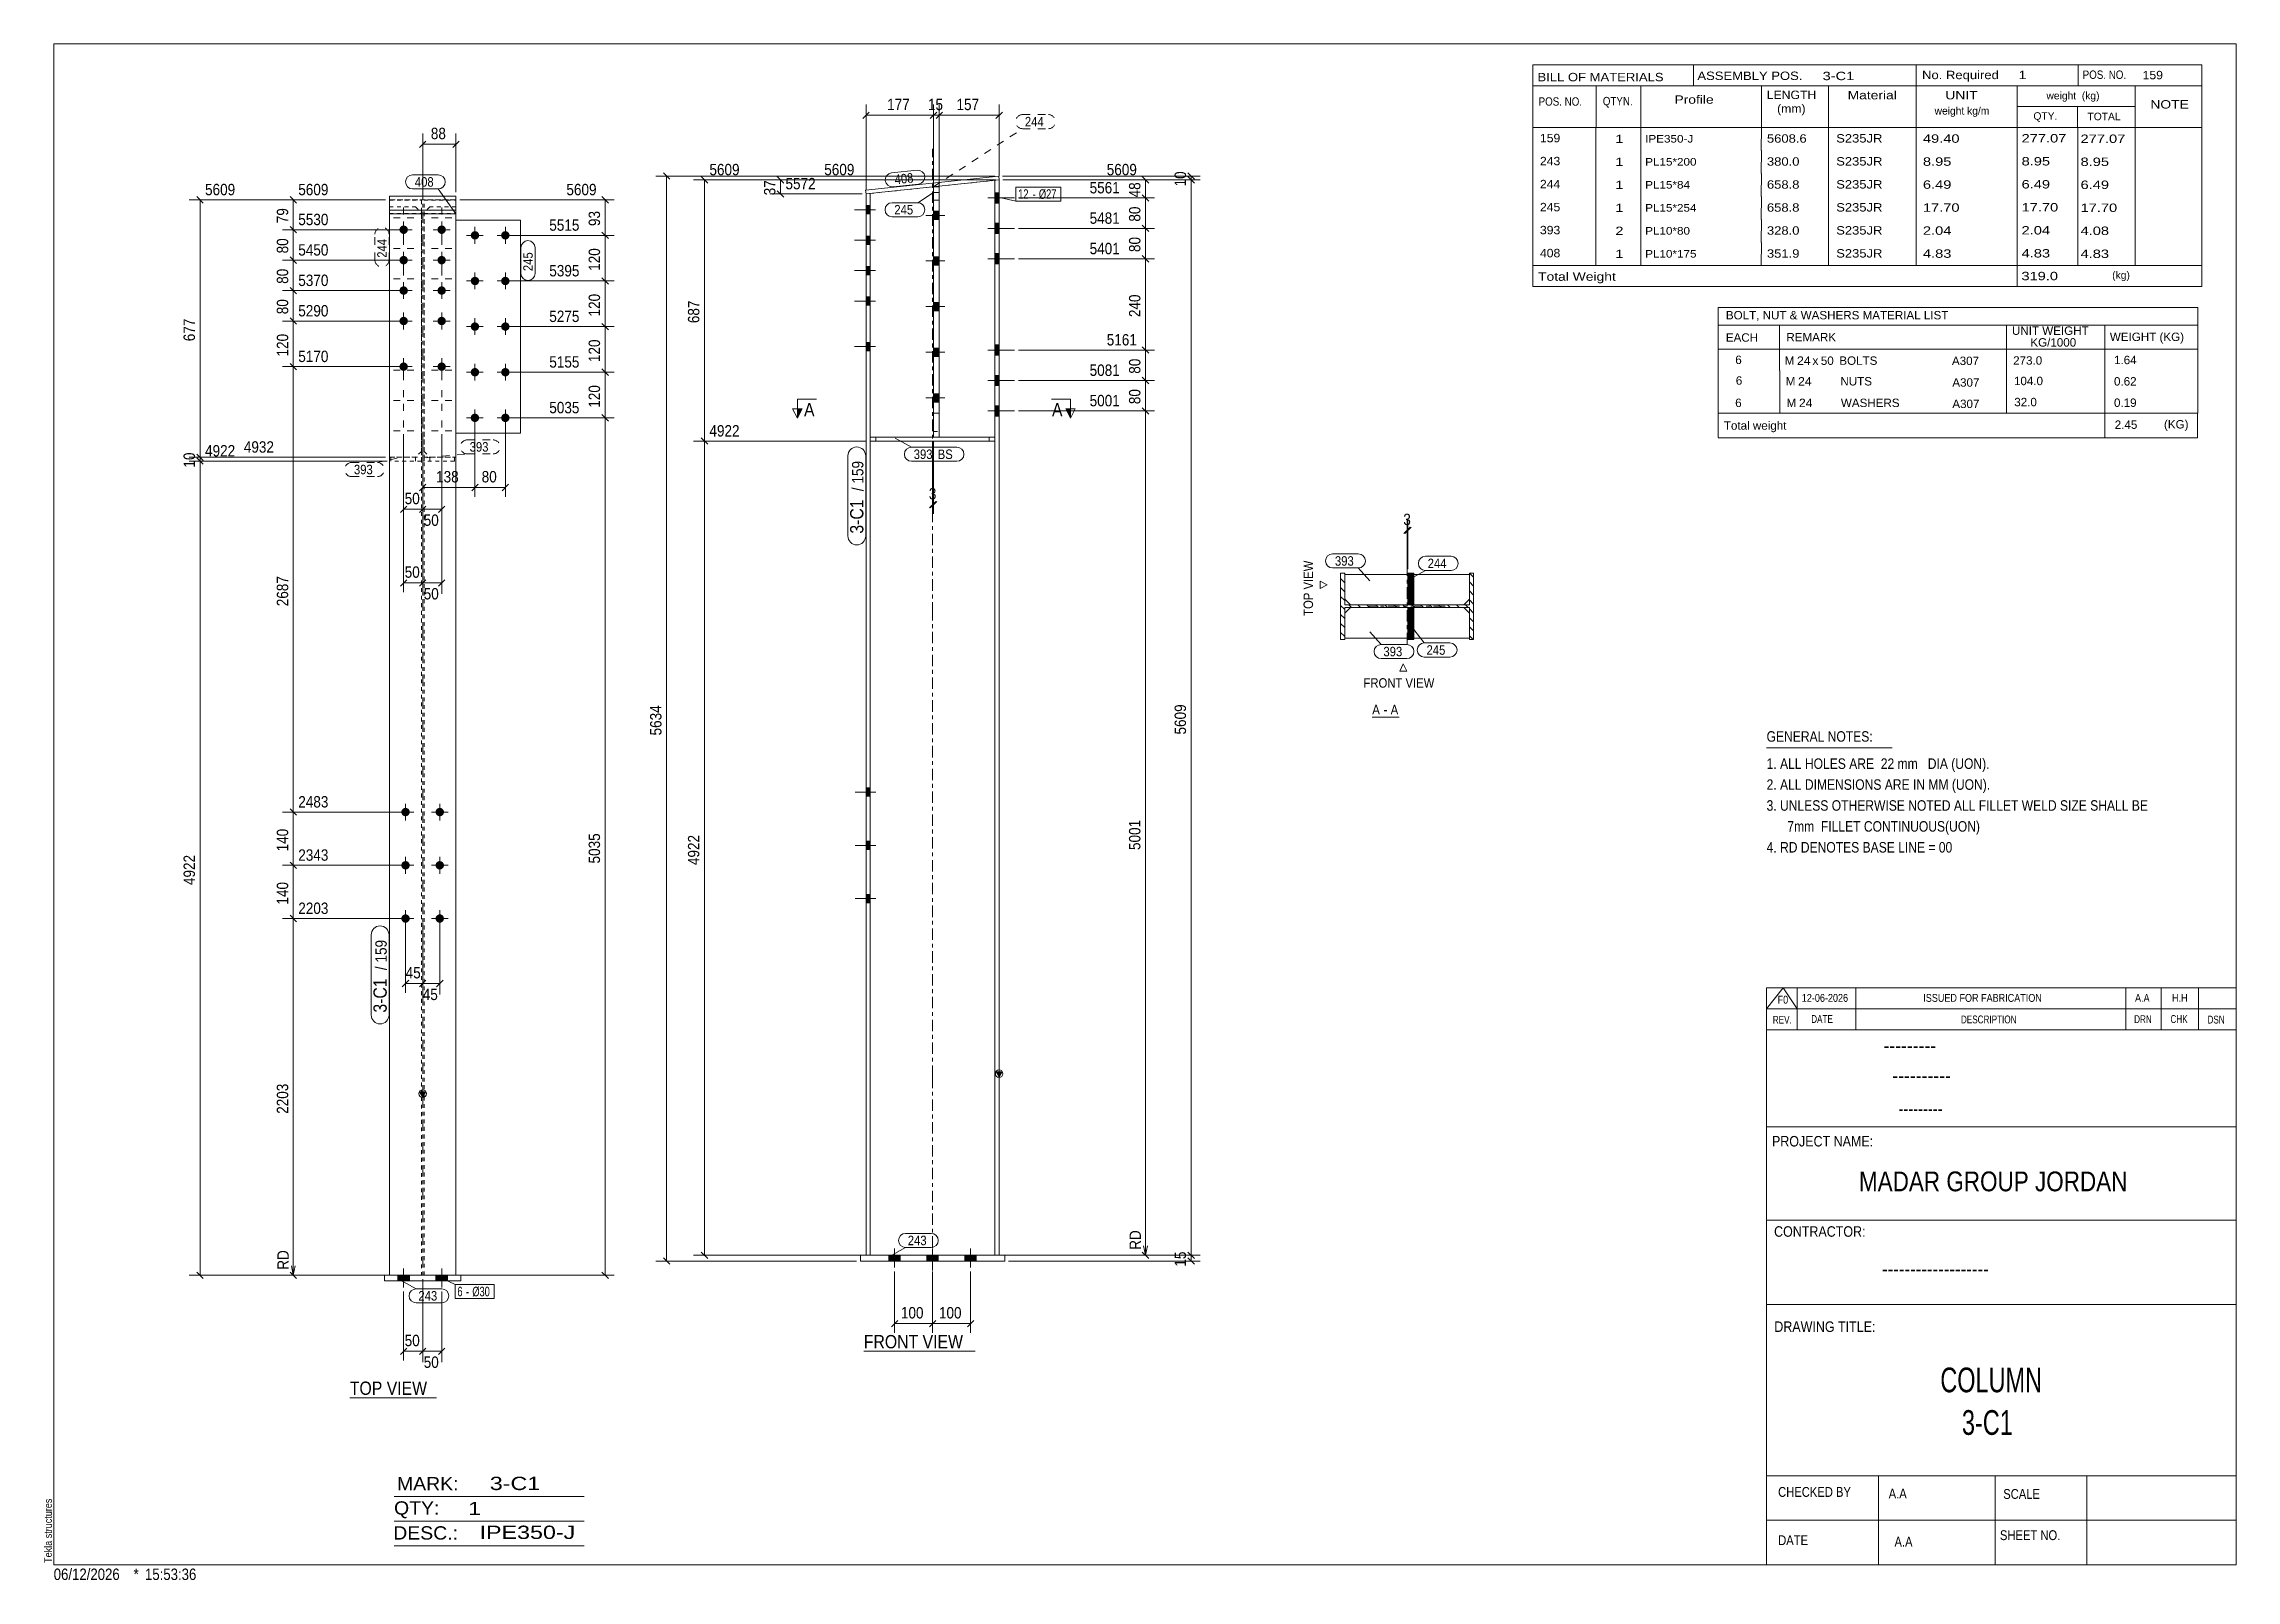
# Model space of a CAD drawing. Header units: millimetres. Extents: x 2 to 579, y 1 to 405.
import ezdxf

# ---------------------------------------------------------------- set-up
doc = ezdxf.new("R2010")
doc.units = ezdxf.units.MM
for name, pattern in [('XKITLINE00', [0]), ('XKITLINE01', [4, 1, -1, 1, -1]), ('XKITLINE02', [4, 2, -2]), ('XKITLINE03', [6, 3, -1, 1, -1])]:
    doc.linetypes.add(name, pattern=pattern)
for name, color, linetype, lineweight in [('Bolt', 3, 'Continuous', 0), ('BoltMark', 7, 'Continuous', 0), ('Dimensions', 7, 'Continuous', 0), ('DrawingSheet', 5, 'Continuous', 0), ('OtherObjectType', 7, 'Continuous', 0), ('Part', 2, 'Continuous', 0), ('PartMark', 7, 'Continuous', 0), ('Section', 6, 'Continuous', 0)]:
    doc.layers.add(name, color=color, linetype=linetype, lineweight=lineweight)
doc.styles.add('@ARIAL_UNICODE_MS_BOLD', font='ARIAL.TTF')
doc.styles.add('ARIAL', font='ARIAL.TTF')
doc.styles.add('ARIAL_NARROW', font='ARIALN.TTF')
doc.styles.add('COMIC_SANS_MS_BOLD', font='COMICBD.TTF')
doc.styles.add('SWIS721_EX_BT', font='ARIAL.TTF')
doc.styles.add('SWISSE', font='ARIAL.TTF')

# ---------------------------------------------------------------- blocks, each defined once
blk = doc.blocks.new('*A1')
at = {"layer": 'Part', "color": 7, "linetype": 'XKITLINE00', "lineweight": 0}
for p, q in [((344.53, 265.63), (344.33, 265.83)), ((378.43, 264.73), (377.33, 265.83)), ((377.33, 265.83), (377.33, 265.83)), ((344.53, 263.27), (343.43, 264.37)), ((344.53, 260.92), (343.43, 262.02)), ((344.53, 258.56), (343.43, 259.66)), ((378.43, 262.37), (377.33, 263.47)), ((378.43, 260.02), (377.33, 261.12)), ((344.53, 256.2), (343.43, 257.3)), ((344.53, 253.84), (343.43, 254.94)), ((346.36, 256.73), (345.66, 257.43)), ((348.72, 256.73), (348.02, 257.43)), ((351.07, 256.73), (350.37, 257.43)), ((353.43, 256.73), (352.73, 257.43)), ((355.79, 256.73), (355.09, 257.43)), ((358.15, 256.73), (357.45, 257.43)), ((360.5, 256.73), (359.8, 257.43)), ((362.86, 256.73), (362.16, 257.43)), ((365.22, 256.73), (364.52, 257.43)), ((367.58, 256.73), (366.88, 257.43)), ((369.93, 256.73), (369.23, 257.43)), ((372.29, 256.73), (371.59, 257.43)), ((374.65, 256.73), (373.95, 257.43)), ((377, 256.73), (376.3, 257.43)), ((378.43, 257.66), (377.33, 258.76)), ((378.43, 255.3), (377.33, 256.4)), ((378.43, 252.95), (377.33, 254.05)), ((344.53, 251.49), (343.43, 252.59)), ((344.53, 249.13), (343.43, 250.23)), ((378.43, 250.59), (377.33, 251.69)), ((378.33, 248.33), (377.33, 249.33))]:
    blk.add_line(p, q, dxfattribs=at)
blk = doc.blocks.new('*A2')
at = {"layer": 'Part', "color": 7, "linetype": 'XKITLINE00', "lineweight": 0}
for p, q in [((361.18, 265.63), (361.29, 265.73)), ((361.18, 265.43), (361.39, 265.63)), ((361.18, 265.23), (361.49, 265.53)), ((361.18, 265.02), (361.59, 265.43)), ((361.18, 264.82), (361.69, 265.33)), ((361.29, 265.73), (361.39, 265.83)), ((361.39, 265.63), (361.59, 265.83)), ((361.49, 265.53), (361.79, 265.83)), ((361.59, 265.43), (361.99, 265.83)), ((361.69, 265.33), (362.19, 265.83)), ((361.79, 265.23), (362.4, 265.83)), ((361.89, 265.13), (362.6, 265.83)), ((361.99, 265.02), (362.68, 265.72)), ((362.09, 264.92), (362.68, 265.51)), ((362.19, 264.82), (362.68, 265.31)), ((361.18, 264.62), (361.79, 265.23)), ((361.18, 264.42), (361.89, 265.13)), ((361.18, 264.22), (361.99, 265.02)), ((361.18, 264.01), (362.09, 264.92)), ((361.18, 263.81), (362.19, 264.82)), ((361.18, 263.61), (362.3, 264.72)), ((361.18, 263.41), (362.4, 264.62)), ((361.18, 263.21), (362.5, 264.52)), ((361.18, 263), (362.6, 264.42)), ((361.18, 262.8), (362.68, 264.3)), ((361.18, 262.6), (362.68, 264.1)), ((361.18, 262.4), (362.68, 263.9)), ((361.18, 262.2), (362.68, 263.7)), ((361.18, 261.99), (362.68, 263.49)), ((361.18, 261.79), (362.68, 263.29)), ((361.18, 261.59), (362.68, 263.09)), ((361.18, 261.39), (362.68, 262.89)), ((361.18, 261.19), (362.68, 262.69)), ((361.18, 260.98), (362.68, 262.48)), ((361.18, 260.78), (362.68, 262.28)), ((361.18, 260.58), (362.68, 262.08)), ((361.18, 260.38), (362.68, 261.88)), ((361.18, 260.18), (362.68, 261.68)), ((361.18, 259.97), (362.68, 261.47)), ((361.18, 259.77), (362.68, 261.27)), ((361.18, 259.57), (362.68, 261.07)), ((361.18, 259.37), (362.68, 260.87)), ((361.18, 259.17), (362.68, 260.67)), ((361.18, 258.96), (362.68, 260.46)), ((361.18, 258.76), (362.68, 260.26)), ((361.18, 258.56), (362.68, 260.06)), ((361.18, 258.36), (362.68, 259.86)), ((361.18, 258.15), (362.68, 259.65)), ((362.3, 264.72), (362.68, 265.11)), ((362.4, 264.62), (362.68, 264.91)), ((362.5, 264.52), (362.68, 264.71)), ((362.6, 264.42), (362.68, 264.5)), ((361.18, 257.95), (362.68, 259.45)), ((361.18, 257.75), (362.68, 259.25)), ((361.18, 257.55), (362.68, 259.05)), ((361.27, 257.43), (362.68, 258.85)), ((361.47, 257.43), (362.68, 258.64)), ((361.67, 257.43), (362.68, 258.44)), ((361.88, 257.43), (362.68, 258.24)), ((362.08, 257.43), (362.68, 258.04)), ((362.28, 257.43), (362.68, 257.84)), ((362.48, 257.43), (362.68, 257.63))]:
    blk.add_line(p, q, dxfattribs=at)
blk = doc.blocks.new('*A3')
at = {"layer": 'Part', "color": 7, "linetype": 'XKITLINE00', "lineweight": 0}
for p, q in [((361.18, 256.73), (361.18, 256.73)), ((361.18, 256.73), (361.18, 256.73)), ((361.29, 256.63), (361.18, 256.53)), ((361.39, 256.53), (361.18, 256.33)), ((361.49, 256.43), (361.18, 256.13)), ((361.59, 256.33), (361.18, 255.92)), ((361.69, 256.23), (361.18, 255.72)), ((361.79, 256.13), (361.18, 255.52)), ((361.89, 256.03), (361.18, 255.32)), ((361.99, 255.92), (361.18, 255.12)), ((362.09, 255.82), (361.18, 254.91)), ((362.19, 255.72), (361.18, 254.71)), ((362.3, 255.62), (361.18, 254.51)), ((362.4, 255.52), (361.18, 254.31)), ((362.5, 255.42), (361.18, 254.11)), ((362.6, 255.32), (361.18, 253.9)), ((362.68, 255.2), (361.18, 253.7)), ((362.68, 255), (361.18, 253.5)), ((362.68, 254.8), (361.18, 253.3)), ((362.68, 254.6), (361.18, 253.1)), ((362.68, 254.39), (361.18, 252.89)), ((362.68, 254.19), (361.18, 252.69)), ((362.68, 253.99), (361.18, 252.49)), ((362.68, 253.79), (361.18, 252.29)), ((361.39, 256.73), (361.29, 256.63)), ((361.59, 256.73), (361.39, 256.53)), ((361.79, 256.73), (361.49, 256.43)), ((361.99, 256.73), (361.59, 256.33)), ((362.19, 256.73), (361.69, 256.23)), ((362.4, 256.73), (361.79, 256.13)), ((362.6, 256.73), (361.89, 256.03)), ((362.68, 256.62), (361.99, 255.92)), ((362.68, 256.41), (362.09, 255.82)), ((362.68, 256.21), (362.19, 255.72)), ((362.68, 256.01), (362.3, 255.62)), ((362.68, 255.81), (362.4, 255.52)), ((362.68, 255.61), (362.5, 255.42)), ((362.68, 255.4), (362.6, 255.32)), ((362.68, 253.58), (361.18, 252.08)), ((362.68, 253.38), (361.18, 251.88)), ((362.68, 253.18), (361.18, 251.68)), ((362.68, 252.98), (361.18, 251.48)), ((362.68, 252.78), (361.18, 251.28)), ((362.68, 252.57), (361.18, 251.07)), ((362.68, 252.37), (361.18, 250.87)), ((362.68, 252.17), (361.18, 250.67)), ((362.68, 251.97), (361.18, 250.47)), ((362.68, 251.77), (361.18, 250.27)), ((362.68, 251.56), (361.18, 250.06)), ((362.68, 251.36), (361.18, 249.86)), ((362.68, 251.16), (361.18, 249.66)), ((362.68, 250.96), (361.18, 249.46)), ((362.68, 250.76), (361.18, 249.26)), ((362.68, 250.55), (361.18, 249.05)), ((362.68, 250.35), (361.18, 248.85)), ((362.68, 250.15), (361.18, 248.65)), ((362.68, 249.95), (361.18, 248.45)), ((362.68, 249.75), (361.27, 248.33)), ((362.68, 249.54), (361.47, 248.33)), ((362.68, 249.34), (361.67, 248.33)), ((362.68, 249.14), (361.88, 248.33)), ((362.68, 248.94), (362.08, 248.33)), ((362.68, 248.74), (362.28, 248.33)), ((362.68, 248.53), (362.48, 248.33))]:
    blk.add_line(p, q, dxfattribs=at)
blk = doc.blocks.new('*A4')
at = {"layer": 'Bolt'}
for points in [[(219.75, 207.11), (218.65, 207.11), (218.65, 209.31), (219.75, 209.31)], [(219.75, 207.11), (218.65, 207.11), (218.65, 209.31), (219.75, 209.31)], [(219.75, 193.11), (218.65, 193.11), (218.65, 195.31), (219.75, 195.31)], [(219.75, 193.11), (218.65, 193.11), (218.65, 195.31), (219.75, 195.31)], [(219.75, 179.11), (218.65, 179.11), (218.65, 181.31), (219.75, 181.31)], [(219.75, 179.11), (218.65, 179.11), (218.65, 181.31), (219.75, 181.31)]]:
    blk.add_hatch(color=3, dxfattribs=at).paths.add_polyline_path(points, flags=17)
at = {"layer": 'Bolt', "color": 3, "linetype": 'XKITLINE00', "lineweight": 0}
for p, q in [((221.25, 208.21), (215.75, 208.21)), ((221.25, 208.21), (215.75, 208.21)), ((219.75, 209.31), (218.65, 209.31)), ((219.75, 209.31), (218.65, 209.31)), ((219.75, 207.11), (218.65, 207.11)), ((219.75, 207.11), (218.65, 207.11)), ((221.25, 194.21), (215.75, 194.21)), ((221.25, 194.21), (215.75, 194.21)), ((219.75, 195.31), (218.65, 195.31)), ((219.75, 195.31), (218.65, 195.31)), ((219.75, 193.11), (218.65, 193.11)), ((219.75, 193.11), (218.65, 193.11)), ((221.25, 180.21), (215.75, 180.21)), ((221.25, 180.21), (215.75, 180.21)), ((219.75, 181.31), (218.65, 181.31)), ((219.75, 181.31), (218.65, 181.31)), ((219.75, 179.11), (218.65, 179.11)), ((219.75, 179.11), (218.65, 179.11))]:
    blk.add_line(p, q, dxfattribs=at)
blk = doc.blocks.new('*A5')
at = {"layer": 'Bolt'}
for points in [[(219.75, 360.26), (218.65, 360.26), (218.65, 362.46), (219.75, 362.46)], [(219.75, 360.26), (218.65, 360.26), (218.65, 362.46), (219.75, 362.46)], [(219.75, 352.26), (218.65, 352.26), (218.65, 354.46), (219.75, 354.46)], [(219.75, 352.26), (218.65, 352.26), (218.65, 354.46), (219.75, 354.46)], [(219.75, 344.26), (218.65, 344.26), (218.65, 346.46), (219.75, 346.46)], [(219.75, 344.26), (218.65, 344.26), (218.65, 346.46), (219.75, 346.46)], [(219.75, 336.26), (218.65, 336.26), (218.65, 338.46), (219.75, 338.46)], [(219.75, 336.26), (218.65, 336.26), (218.65, 338.46), (219.75, 338.46)], [(219.75, 324.26), (218.65, 324.26), (218.65, 326.46), (219.75, 326.46)], [(219.75, 324.26), (218.65, 324.26), (218.65, 326.46), (219.75, 326.46)]]:
    blk.add_hatch(color=3, dxfattribs=at).paths.add_polyline_path(points, flags=17)
at = {"layer": 'Bolt', "color": 3, "linetype": 'XKITLINE00', "lineweight": 0}
for p, q in [((221.1, 361.36), (215.6, 361.36)), ((221.1, 361.36), (215.6, 361.36)), ((219.75, 362.46), (218.65, 362.46)), ((219.75, 362.46), (218.65, 362.46)), ((219.75, 360.26), (218.65, 360.26)), ((219.75, 360.26), (218.65, 360.26)), ((221.1, 353.36), (215.6, 353.36)), ((221.1, 353.36), (215.6, 353.36)), ((219.75, 354.46), (218.65, 354.46)), ((219.75, 354.46), (218.65, 354.46)), ((219.75, 352.26), (218.65, 352.26)), ((219.75, 352.26), (218.65, 352.26)), ((219.75, 346.46), (218.65, 346.46)), ((219.75, 346.46), (218.65, 346.46)), ((221.1, 345.36), (215.6, 345.36)), ((221.1, 345.36), (215.6, 345.36)), ((219.75, 344.26), (218.65, 344.26)), ((219.75, 344.26), (218.65, 344.26)), ((221.1, 337.36), (215.6, 337.36)), ((221.1, 337.36), (215.6, 337.36)), ((219.75, 338.46), (218.65, 338.46)), ((219.75, 338.46), (218.65, 338.46)), ((219.75, 336.26), (218.65, 336.26)), ((219.75, 336.26), (218.65, 336.26)), ((221.1, 325.36), (215.6, 325.36)), ((221.1, 325.36), (215.6, 325.36)), ((219.75, 326.46), (218.65, 326.46)), ((219.75, 326.46), (218.65, 326.46)), ((219.75, 324.26), (218.65, 324.26)), ((219.75, 324.26), (218.65, 324.26))]:
    blk.add_line(p, q, dxfattribs=at)
blk = doc.blocks.new('*A6')
at = {"layer": 'Bolt'}
for points in [[(253.65, 363.12), (252.55, 363.12), (252.55, 365.82), (253.65, 365.82)], [(253.65, 363.12), (252.55, 363.12), (252.55, 365.82), (253.65, 365.82)], [(253.65, 355.12), (252.55, 355.12), (252.55, 357.82), (253.65, 357.82)], [(253.65, 355.12), (252.55, 355.12), (252.55, 357.82), (253.65, 357.82)], [(253.65, 347.12), (252.55, 347.12), (252.55, 349.82), (253.65, 349.82)], [(253.65, 347.12), (252.55, 347.12), (252.55, 349.82), (253.65, 349.82)], [(253.65, 323.12), (252.55, 323.12), (252.55, 325.82), (253.65, 325.82)], [(253.65, 323.12), (252.55, 323.12), (252.55, 325.82), (253.65, 325.82)], [(253.65, 315.12), (252.55, 315.12), (252.55, 317.82), (253.65, 317.82)], [(253.65, 315.12), (252.55, 315.12), (252.55, 317.82), (253.65, 317.82)], [(253.65, 307.12), (252.55, 307.12), (252.55, 309.82), (253.65, 309.82)], [(253.65, 307.12), (252.55, 307.12), (252.55, 309.82), (253.65, 309.82)]]:
    blk.add_hatch(color=3, dxfattribs=at).paths.add_polyline_path(points, flags=17)
at = {"layer": 'Bolt', "color": 3, "linetype": 'XKITLINE00', "lineweight": 0}
for p, q in [((250.7, 364.47), (257.7, 364.47)), ((250.7, 364.47), (257.7, 364.47)), ((252.55, 365.82), (253.65, 365.82)), ((252.55, 365.82), (253.65, 365.82)), ((252.55, 363.12), (253.65, 363.12)), ((252.55, 363.12), (253.65, 363.12)), ((252.55, 357.82), (253.65, 357.82)), ((252.55, 357.82), (253.65, 357.82)), ((250.7, 356.47), (257.7, 356.47)), ((250.7, 356.47), (257.7, 356.47)), ((252.55, 355.12), (253.65, 355.12)), ((252.55, 355.12), (253.65, 355.12)), ((250.7, 348.47), (257.7, 348.47)), ((250.7, 348.47), (257.7, 348.47)), ((252.55, 349.82), (253.65, 349.82)), ((252.55, 349.82), (253.65, 349.82)), ((252.55, 347.12), (253.65, 347.12)), ((252.55, 347.12), (253.65, 347.12)), ((250.7, 324.47), (257.7, 324.47)), ((250.7, 324.47), (257.7, 324.47)), ((252.55, 325.82), (253.65, 325.82)), ((252.55, 325.82), (253.65, 325.82)), ((252.55, 323.12), (253.65, 323.12)), ((252.55, 323.12), (253.65, 323.12)), ((252.55, 317.82), (253.65, 317.82)), ((252.55, 317.82), (253.65, 317.82)), ((250.7, 316.47), (257.7, 316.47)), ((250.7, 316.47), (257.7, 316.47)), ((252.55, 315.12), (253.65, 315.12)), ((252.55, 315.12), (253.65, 315.12)), ((250.7, 308.47), (257.7, 308.47)), ((250.7, 308.47), (257.7, 308.47)), ((252.55, 309.82), (253.65, 309.82)), ((252.55, 309.82), (253.65, 309.82)), ((252.55, 307.12), (253.65, 307.12)), ((252.55, 307.12), (253.65, 307.12))]:
    blk.add_line(p, q, dxfattribs=at)
blk = doc.blocks.new('*A7')
at = {"layer": 'Bolt'}
for points in [[(237.9, 358.79), (236.4, 358.79), (236.4, 360.99), (237.9, 360.99)], [(237.9, 358.79), (236.4, 358.79), (236.4, 360.99), (237.9, 360.99)], [(237.9, 346.79), (236.4, 346.79), (236.4, 348.99), (237.9, 348.99)], [(237.9, 346.79), (236.4, 346.79), (236.4, 348.99), (237.9, 348.99)], [(237.9, 334.79), (236.4, 334.79), (236.4, 336.99), (237.9, 336.99)], [(237.9, 334.79), (236.4, 334.79), (236.4, 336.99), (237.9, 336.99)], [(237.9, 322.79), (236.4, 322.79), (236.4, 324.99), (237.9, 324.99)], [(237.9, 322.79), (236.4, 322.79), (236.4, 324.99), (237.9, 324.99)], [(237.9, 310.79), (236.4, 310.79), (236.4, 312.99), (237.9, 312.99)], [(237.9, 310.79), (236.4, 310.79), (236.4, 312.99), (237.9, 312.99)]]:
    blk.add_hatch(color=3, dxfattribs=at).paths.add_polyline_path(points, flags=17)
at = {"layer": 'Bolt', "color": 3, "linetype": 'XKITLINE00', "lineweight": 0}
for p, q in [((234.4, 359.89), (239.4, 359.89)), ((234.4, 359.89), (239.4, 359.89)), ((236.4, 360.99), (237.9, 360.99)), ((236.4, 360.99), (237.9, 360.99)), ((236.4, 358.79), (237.9, 358.79)), ((236.4, 358.79), (237.9, 358.79)), ((234.4, 347.89), (239.4, 347.89)), ((234.4, 347.89), (239.4, 347.89)), ((236.4, 348.99), (237.9, 348.99)), ((236.4, 348.99), (237.9, 348.99)), ((236.4, 346.79), (237.9, 346.79)), ((236.4, 346.79), (237.9, 346.79)), ((234.4, 335.89), (239.4, 335.89)), ((234.4, 335.89), (239.4, 335.89)), ((236.4, 336.99), (237.9, 336.99)), ((236.4, 336.99), (237.9, 336.99)), ((236.4, 334.79), (237.9, 334.79)), ((236.4, 334.79), (237.9, 334.79)), ((234.4, 323.89), (239.4, 323.89)), ((234.4, 323.89), (239.4, 323.89)), ((236.4, 324.99), (237.9, 324.99)), ((236.4, 324.99), (237.9, 324.99)), ((236.4, 322.79), (237.9, 322.79)), ((236.4, 322.79), (237.9, 322.79)), ((234.4, 311.89), (239.4, 311.89)), ((234.4, 311.89), (239.4, 311.89)), ((236.4, 312.99), (237.9, 312.99)), ((236.4, 312.99), (237.9, 312.99)), ((236.4, 310.79), (237.9, 310.79)), ((236.4, 310.79), (237.9, 310.79))]:
    blk.add_line(p, q, dxfattribs=at)
blk = doc.blocks.new('*A8')
at = {"layer": 'Bolt'}
for points in [[(227.65, 86.39), (227.65, 84.89), (224.65, 84.89), (224.65, 86.39)], [(227.65, 86.39), (227.65, 84.89), (224.65, 84.89), (224.65, 86.39)], [(237.65, 86.39), (237.65, 84.89), (234.65, 84.89), (234.65, 86.39)], [(237.65, 86.39), (237.65, 84.89), (234.65, 84.89), (234.65, 86.39)], [(247.65, 86.39), (247.65, 84.89), (244.65, 84.89), (244.65, 86.39)], [(247.65, 86.39), (247.65, 84.89), (244.65, 84.89), (244.65, 86.39)]]:
    blk.add_hatch(color=3, dxfattribs=at).paths.add_polyline_path(points, flags=17)
at = {"layer": 'Bolt', "color": 3, "linetype": 'XKITLINE00', "lineweight": 0}
for p, q in [((226.15, 88.14), (226.15, 83.14)), ((226.15, 88.14), (226.15, 83.14)), ((236.15, 88.14), (236.15, 83.14)), ((236.15, 88.14), (236.15, 83.14)), ((246.15, 88.14), (246.15, 83.14)), ((246.15, 88.14), (246.15, 83.14)), ((224.65, 86.39), (224.65, 84.89)), ((224.65, 86.39), (224.65, 84.89)), ((227.65, 86.39), (227.65, 84.89)), ((227.65, 86.39), (227.65, 84.89)), ((234.65, 86.39), (234.65, 84.89)), ((234.65, 86.39), (234.65, 84.89)), ((237.65, 86.39), (237.65, 84.89)), ((237.65, 86.39), (237.65, 84.89)), ((244.65, 86.39), (244.65, 84.89)), ((244.65, 86.39), (244.65, 84.89)), ((247.65, 86.39), (247.65, 84.89)), ((247.65, 86.39), (247.65, 84.89))]:
    blk.add_line(p, q, dxfattribs=at)
blk = doc.blocks.new('*A9')
at = {"layer": 'Part'}
blk.add_hatch(color=2, dxfattribs=at).paths.add_polyline_path([(252.85, 134.66), (254.45, 134.66), (253.65, 133.26)], flags=17)
at = {"layer": 'Part', "color": 7, "linetype": 'XKITLINE03', "lineweight": 0}
for p, q in [((236.15, 255.17), (236.15, 377.38)), ((236.15, 133.35), (236.15, 255.07)), ((236.15, 76.39), (236.15, 133.25))]:
    blk.add_line(p, q, dxfattribs=at)
at = {"layer": 'Part', "color": 7, "linetype": 'XKITLINE01', "lineweight": 0}
for p, q in [((252.55, 369.11), (219.75, 365.65)), ((253.65, 86.39), (218.65, 86.39))]:
    blk.add_line(p, q, dxfattribs=at)
at = {"layer": 'Part', "color": 2, "linetype": 'XKITLINE00', "lineweight": 0}
for p, q in [((253.65, 369.23), (252.55, 369.11)), ((252.55, 369.11), (252.55, 255.17)), ((253.65, 369.23), (253.65, 255.17)), ((219.75, 365.65), (218.65, 365.54)), ((218.65, 365.54), (218.65, 255.17)), ((219.75, 365.65), (219.75, 255.17)), ((218.65, 255.07), (218.65, 133.35)), ((219.75, 255.07), (219.75, 133.35)), ((252.55, 255.07), (252.55, 133.35)), ((253.65, 255.07), (253.65, 133.35)), ((218.65, 133.25), (218.65, 86.39)), ((219.75, 133.25), (219.75, 86.39)), ((252.55, 133.25), (252.55, 86.39)), ((253.65, 133.26), (252.85, 134.66)), ((252.85, 134.66), (254.45, 134.66)), ((254.45, 134.66), (253.65, 133.26)), ((253.65, 133.25), (253.65, 86.39))]:
    blk.add_line(p, q, dxfattribs=at)
blk.add_circle((253.65, 134.16), 1, dxfattribs=at)
blk = doc.blocks.new('*A10')
at = {"layer": 'Part', "color": 7, "linetype": 'XKITLINE01', "lineweight": 0}
for p, q in [((236.4, 301.53), (236.4, 367.41)), ((236.4, 367.41), (237.9, 367.41)), ((237.9, 365.91), (236.4, 365.91)), ((237.9, 367.41), (237.9, 301.53)), ((236.4, 303.03), (237.9, 303.03)), ((237.9, 301.53), (236.4, 301.53))]:
    blk.add_line(p, q, dxfattribs=at)
blk = doc.blocks.new('*A11')
at = {"layer": 'Part', "color": 2, "linetype": 'XKITLINE00', "lineweight": 0}
for p, q in [((236.4, 367.41), (236.4, 301.53)), ((237.9, 367.41), (236.4, 367.41)), ((237.9, 363.89), (236.4, 363.89)), ((237.9, 367.41), (237.9, 301.53)), ((237.9, 307.89), (236.4, 307.89)), ((237.9, 301.53), (236.4, 301.53))]:
    blk.add_line(p, q, dxfattribs=at)
at = {"layer": 'Part', "color": 7, "linetype": 'XKITLINE01', "lineweight": 0}
for p, q in [((236.4, 365.91), (237.9, 365.91)), ((236.4, 303.03), (237.9, 303.03))]:
    blk.add_line(p, q, dxfattribs=at)
blk = doc.blocks.new('*A12')
at = {"layer": 'Part', "color": 2, "linetype": 'XKITLINE00', "lineweight": 0}
for p, q in [((255.15, 86.39), (217.15, 86.39)), ((217.15, 86.39), (217.15, 84.89)), ((255.15, 84.89), (217.15, 84.89)), ((255.15, 86.39), (255.15, 84.89))]:
    blk.add_line(p, q, dxfattribs=at)
blk = doc.blocks.new('*A13')
at = {"layer": 'Part', "color": 2, "linetype": 'XKITLINE00', "lineweight": 0}
for p, q in [((253.54, 370.22), (218.54, 366.53)), ((218.65, 365.54), (253.65, 369.23)), ((253.65, 369.23), (253.54, 370.22)), ((218.54, 366.53), (218.65, 365.54))]:
    blk.add_line(p, q, dxfattribs=at)
blk = doc.blocks.new('*A14')
at = {"layer": 'Part', "color": 7, "linetype": 'XKITLINE01', "lineweight": 0}
for p, q in [((252.55, 301.53), (219.75, 301.53)), ((219.75, 300.53), (219.75, 301.53)), ((219.75, 300.53), (252.55, 300.53)), ((221.25, 300.53), (221.25, 301.53)), ((251.05, 300.53), (251.05, 301.53)), ((252.55, 300.53), (252.55, 301.53))]:
    blk.add_line(p, q, dxfattribs=at)
blk = doc.blocks.new('*A15')
at = {"layer": 'Part', "color": 2, "linetype": 'XKITLINE00', "lineweight": 0}
for p, q in [((219.75, 301.53), (236.4, 301.53)), ((252.55, 300.53), (219.75, 300.53)), ((252.55, 301.53), (237.9, 301.53))]:
    blk.add_line(p, q, dxfattribs=at)
at = {"layer": 'Part', "color": 7, "linetype": 'XKITLINE01', "lineweight": 0}
for p, q in [((219.75, 300.53), (219.75, 301.53)), ((221.25, 300.53), (221.25, 301.53)), ((236.4, 301.53), (237.9, 301.53)), ((251.05, 300.53), (251.05, 301.53)), ((252.55, 301.53), (252.55, 300.53))]:
    blk.add_line(p, q, dxfattribs=at)
blk = doc.blocks.new('*A16')
at = {"layer": 'Bolt'}
for points in [[(96.43, 202.99), (96.43, 203.01), (96.43, 203.04), (96.43, 203.07), (96.43, 203.1), (96.44, 203.12), (96.44, 203.15), (96.45, 203.18), (96.45, 203.2), (96.46, 203.23), (96.47, 203.25), (96.47, 203.28), (96.48, 203.31), (96.49, 203.33), (96.5, 203.36), (96.51, 203.38), (96.52, 203.41), (96.53, 203.43), (96.54, 203.46), (96.56, 203.48), (96.57, 203.5), (96.58, 203.53), (96.6, 203.55), (96.61, 203.57), (96.63, 203.59), (96.64, 203.62), (96.66, 203.64), (96.68, 203.66), (96.69, 203.68), (96.71, 203.7), (96.73, 203.72), (96.75, 203.74), (96.77, 203.76), (96.79, 203.78), (96.81, 203.79), (96.83, 203.81), (96.85, 203.83), (96.87, 203.84), (96.89, 203.86), (96.92, 203.88), (96.94, 203.89), (96.96, 203.9), (96.98, 203.92), (97.01, 203.93), (97.03, 203.94), (97.06, 203.96), (97.08, 203.97), (97.11, 203.98), (97.13, 203.99), (97.16, 204), (97.18, 204.01), (97.21, 204.01), (97.23, 204.02), (97.26, 204.03), (97.29, 204.03), (97.31, 204.04), (97.34, 204.04), (97.37, 204.05), (97.39, 204.05), (97.42, 204.06), (97.45, 204.06), (97.47, 204.06), (97.5, 204.06), (97.53, 204.06), (97.55, 204.06), (97.58, 204.06), (97.61, 204.06), (97.63, 204.06), (97.66, 204.05), (97.69, 204.05), (97.71, 204.04), (97.74, 204.04), (97.77, 204.03), (97.79, 204.03), (97.82, 204.02), (97.85, 204.01), (97.87, 204.01), (97.9, 204), (97.92, 203.99), (97.95, 203.98), (97.97, 203.97), (98, 203.96), (98.02, 203.94), (98.05, 203.93), (98.07, 203.92), (98.09, 203.9), (98.12, 203.89), (98.14, 203.88), (98.16, 203.86), (98.18, 203.84), (98.2, 203.83), (98.22, 203.81), (98.25, 203.79), (98.27, 203.78), (98.29, 203.76), (98.3, 203.74), (98.32, 203.72), (98.34, 203.7), (98.36, 203.68), (98.38, 203.66), (98.39, 203.64), (98.41, 203.62), (98.43, 203.59), (98.44, 203.57), (98.46, 203.55), (98.47, 203.53), (98.48, 203.5), (98.5, 203.48), (98.51, 203.46), (98.52, 203.43), (98.53, 203.41), (98.54, 203.38), (98.55, 203.36), (98.56, 203.33), (98.57, 203.31), (98.58, 203.28), (98.59, 203.25), (98.59, 203.23), (98.6, 203.2), (98.61, 203.18), (98.61, 203.15), (98.61, 203.12), (98.62, 203.1), (98.62, 203.07), (98.62, 203.04), (98.63, 203.01), (98.63, 202.99), (98.63, 202.96), (98.63, 202.93), (98.63, 202.91), (98.62, 202.88), (98.62, 202.85), (98.62, 202.83), (98.61, 202.8), (98.61, 202.77), (98.61, 202.75), (98.6, 202.72), (98.59, 202.69), (98.59, 202.67), (98.58, 202.64), (98.57, 202.62), (98.56, 202.59), (98.55, 202.57), (98.54, 202.54), (98.53, 202.52), (98.52, 202.49), (98.51, 202.47), (98.5, 202.44), (98.48, 202.42), (98.47, 202.4), (98.46, 202.37), (98.44, 202.35), (98.43, 202.33), (98.41, 202.31), (98.39, 202.28), (98.38, 202.26), (98.36, 202.24), (98.34, 202.22), (98.32, 202.2), (98.3, 202.18), (98.29, 202.16), (98.27, 202.15), (98.25, 202.13), (98.22, 202.11), (98.2, 202.09), (98.18, 202.08), (98.16, 202.06), (98.14, 202.05), (98.12, 202.03), (98.09, 202.02), (98.07, 202), (98.05, 201.99), (98.02, 201.98), (98, 201.97), (97.97, 201.96), (97.95, 201.94), (97.92, 201.93), (97.9, 201.93), (97.87, 201.92), (97.85, 201.91), (97.82, 201.9), (97.79, 201.89), (97.77, 201.89), (97.74, 201.88), (97.71, 201.88), (97.69, 201.87), (97.66, 201.87), (97.63, 201.87), (97.61, 201.86), (97.58, 201.86), (97.55, 201.86), (97.53, 201.86), (97.5, 201.86), (97.47, 201.86), (97.45, 201.86), (97.42, 201.87), (97.39, 201.87), (97.37, 201.87), (97.34, 201.88), (97.31, 201.88), (97.29, 201.89), (97.26, 201.89), (97.23, 201.9), (97.21, 201.91), (97.18, 201.92), (97.16, 201.93), (97.13, 201.93), (97.11, 201.94), (97.08, 201.96), (97.06, 201.97), (97.03, 201.98), (97.01, 201.99), (96.98, 202), (96.96, 202.02), (96.94, 202.03), (96.92, 202.05), (96.89, 202.06), (96.87, 202.08), (96.85, 202.09), (96.83, 202.11), (96.81, 202.13), (96.79, 202.15), (96.77, 202.16), (96.75, 202.18), (96.73, 202.2), (96.71, 202.22), (96.69, 202.24), (96.68, 202.26), (96.66, 202.28), (96.64, 202.31), (96.63, 202.33), (96.61, 202.35), (96.6, 202.37), (96.58, 202.4), (96.57, 202.42), (96.56, 202.44), (96.54, 202.47), (96.53, 202.49), (96.52, 202.52), (96.51, 202.54), (96.5, 202.57), (96.49, 202.59), (96.48, 202.62), (96.47, 202.64), (96.47, 202.67), (96.46, 202.69), (96.45, 202.72), (96.45, 202.75), (96.44, 202.77), (96.44, 202.8), (96.43, 202.83), (96.43, 202.85), (96.43, 202.88), (96.43, 202.91), (96.43, 202.93), (96.43, 202.96)], [(105.43, 202.99), (105.43, 203.01), (105.43, 203.04), (105.43, 203.07), (105.43, 203.1), (105.44, 203.12), (105.44, 203.15), (105.45, 203.18), (105.45, 203.2), (105.46, 203.23), (105.47, 203.25), (105.47, 203.28), (105.48, 203.31), (105.49, 203.33), (105.5, 203.36), (105.51, 203.38), (105.52, 203.41), (105.53, 203.43), (105.54, 203.46), (105.56, 203.48), (105.57, 203.5), (105.58, 203.53), (105.6, 203.55), (105.61, 203.57), (105.63, 203.59), (105.64, 203.62), (105.66, 203.64), (105.68, 203.66), (105.69, 203.68), (105.71, 203.7), (105.73, 203.72), (105.75, 203.74), (105.77, 203.76), (105.79, 203.78), (105.81, 203.79), (105.83, 203.81), (105.85, 203.83), (105.87, 203.84), (105.89, 203.86), (105.92, 203.88), (105.94, 203.89), (105.96, 203.9), (105.98, 203.92), (106.01, 203.93), (106.03, 203.94), (106.06, 203.96), (106.08, 203.97), (106.11, 203.98), (106.13, 203.99), (106.16, 204), (106.18, 204.01), (106.21, 204.01), (106.23, 204.02), (106.26, 204.03), (106.29, 204.03), (106.31, 204.04), (106.34, 204.04), (106.37, 204.05), (106.39, 204.05), (106.42, 204.06), (106.45, 204.06), (106.47, 204.06), (106.5, 204.06), (106.53, 204.06), (106.55, 204.06), (106.58, 204.06), (106.61, 204.06), (106.63, 204.06), (106.66, 204.05), (106.69, 204.05), (106.71, 204.04), (106.74, 204.04), (106.77, 204.03), (106.79, 204.03), (106.82, 204.02), (106.85, 204.01), (106.87, 204.01), (106.9, 204), (106.92, 203.99), (106.95, 203.98), (106.97, 203.97), (107, 203.96), (107.02, 203.94), (107.05, 203.93), (107.07, 203.92), (107.09, 203.9), (107.12, 203.89), (107.14, 203.88), (107.16, 203.86), (107.18, 203.84), (107.2, 203.83), (107.22, 203.81), (107.25, 203.79), (107.27, 203.78), (107.29, 203.76), (107.3, 203.74), (107.32, 203.72), (107.34, 203.7), (107.36, 203.68), (107.38, 203.66), (107.39, 203.64), (107.41, 203.62), (107.43, 203.59), (107.44, 203.57), (107.46, 203.55), (107.47, 203.53), (107.48, 203.5), (107.5, 203.48), (107.51, 203.46), (107.52, 203.43), (107.53, 203.41), (107.54, 203.38), (107.55, 203.36), (107.56, 203.33), (107.57, 203.31), (107.58, 203.28), (107.59, 203.25), (107.59, 203.23), (107.6, 203.2), (107.61, 203.18), (107.61, 203.15), (107.61, 203.12), (107.62, 203.1), (107.62, 203.07), (107.62, 203.04), (107.63, 203.01), (107.63, 202.99), (107.63, 202.96), (107.63, 202.93), (107.63, 202.91), (107.62, 202.88), (107.62, 202.85), (107.62, 202.83), (107.61, 202.8), (107.61, 202.77), (107.61, 202.75), (107.6, 202.72), (107.59, 202.69), (107.59, 202.67), (107.58, 202.64), (107.57, 202.62), (107.56, 202.59), (107.55, 202.57), (107.54, 202.54), (107.53, 202.52), (107.52, 202.49), (107.51, 202.47), (107.5, 202.44), (107.48, 202.42), (107.47, 202.4), (107.46, 202.37), (107.44, 202.35), (107.43, 202.33), (107.41, 202.31), (107.39, 202.28), (107.38, 202.26), (107.36, 202.24), (107.34, 202.22), (107.32, 202.2), (107.3, 202.18), (107.29, 202.16), (107.27, 202.15), (107.25, 202.13), (107.22, 202.11), (107.2, 202.09), (107.18, 202.08), (107.16, 202.06), (107.14, 202.05), (107.12, 202.03), (107.09, 202.02), (107.07, 202), (107.05, 201.99), (107.02, 201.98), (107, 201.97), (106.97, 201.96), (106.95, 201.94), (106.92, 201.93), (106.9, 201.93), (106.87, 201.92), (106.85, 201.91), (106.82, 201.9), (106.79, 201.89), (106.77, 201.89), (106.74, 201.88), (106.71, 201.88), (106.69, 201.87), (106.66, 201.87), (106.63, 201.87), (106.61, 201.86), (106.58, 201.86), (106.55, 201.86), (106.53, 201.86), (106.5, 201.86), (106.47, 201.86), (106.45, 201.86), (106.42, 201.87), (106.39, 201.87), (106.37, 201.87), (106.34, 201.88), (106.31, 201.88), (106.29, 201.89), (106.26, 201.89), (106.23, 201.9), (106.21, 201.91), (106.18, 201.92), (106.16, 201.93), (106.13, 201.93), (106.11, 201.94), (106.08, 201.96), (106.06, 201.97), (106.03, 201.98), (106.01, 201.99), (105.98, 202), (105.96, 202.02), (105.94, 202.03), (105.92, 202.05), (105.89, 202.06), (105.87, 202.08), (105.85, 202.09), (105.83, 202.11), (105.81, 202.13), (105.79, 202.15), (105.77, 202.16), (105.75, 202.18), (105.73, 202.2), (105.71, 202.22), (105.69, 202.24), (105.68, 202.26), (105.66, 202.28), (105.64, 202.31), (105.63, 202.33), (105.61, 202.35), (105.6, 202.37), (105.58, 202.4), (105.57, 202.42), (105.56, 202.44), (105.54, 202.47), (105.53, 202.49), (105.52, 202.52), (105.51, 202.54), (105.5, 202.57), (105.49, 202.59), (105.48, 202.62), (105.47, 202.64), (105.47, 202.67), (105.46, 202.69), (105.45, 202.72), (105.45, 202.75), (105.44, 202.77), (105.44, 202.8), (105.43, 202.83), (105.43, 202.85), (105.43, 202.88), (105.43, 202.91), (105.43, 202.93), (105.43, 202.96)], [(96.43, 188.99), (96.43, 189.01), (96.43, 189.04), (96.43, 189.07), (96.43, 189.1), (96.44, 189.12), (96.44, 189.15), (96.45, 189.18), (96.45, 189.2), (96.46, 189.23), (96.47, 189.25), (96.47, 189.28), (96.48, 189.31), (96.49, 189.33), (96.5, 189.36), (96.51, 189.38), (96.52, 189.41), (96.53, 189.43), (96.54, 189.46), (96.56, 189.48), (96.57, 189.5), (96.58, 189.53), (96.6, 189.55), (96.61, 189.57), (96.63, 189.59), (96.64, 189.62), (96.66, 189.64), (96.68, 189.66), (96.69, 189.68), (96.71, 189.7), (96.73, 189.72), (96.75, 189.74), (96.77, 189.76), (96.79, 189.78), (96.81, 189.79), (96.83, 189.81), (96.85, 189.83), (96.87, 189.84), (96.89, 189.86), (96.92, 189.88), (96.94, 189.89), (96.96, 189.9), (96.98, 189.92), (97.01, 189.93), (97.03, 189.94), (97.06, 189.96), (97.08, 189.97), (97.11, 189.98), (97.13, 189.99), (97.16, 190), (97.18, 190.01), (97.21, 190.01), (97.23, 190.02), (97.26, 190.03), (97.29, 190.03), (97.31, 190.04), (97.34, 190.04), (97.37, 190.05), (97.39, 190.05), (97.42, 190.06), (97.45, 190.06), (97.47, 190.06), (97.5, 190.06), (97.53, 190.06), (97.55, 190.06), (97.58, 190.06), (97.61, 190.06), (97.63, 190.06), (97.66, 190.05), (97.69, 190.05), (97.71, 190.04), (97.74, 190.04), (97.77, 190.03), (97.79, 190.03), (97.82, 190.02), (97.85, 190.01), (97.87, 190.01), (97.9, 190), (97.92, 189.99), (97.95, 189.98), (97.97, 189.97), (98, 189.96), (98.02, 189.94), (98.05, 189.93), (98.07, 189.92), (98.09, 189.9), (98.12, 189.89), (98.14, 189.88), (98.16, 189.86), (98.18, 189.84), (98.2, 189.83), (98.22, 189.81), (98.25, 189.79), (98.27, 189.78), (98.29, 189.76), (98.3, 189.74), (98.32, 189.72), (98.34, 189.7), (98.36, 189.68), (98.38, 189.66), (98.39, 189.64), (98.41, 189.62), (98.43, 189.59), (98.44, 189.57), (98.46, 189.55), (98.47, 189.53), (98.48, 189.5), (98.5, 189.48), (98.51, 189.46), (98.52, 189.43), (98.53, 189.41), (98.54, 189.38), (98.55, 189.36), (98.56, 189.33), (98.57, 189.31), (98.58, 189.28), (98.59, 189.25), (98.59, 189.23), (98.6, 189.2), (98.61, 189.18), (98.61, 189.15), (98.61, 189.12), (98.62, 189.1), (98.62, 189.07), (98.62, 189.04), (98.63, 189.01), (98.63, 188.99), (98.63, 188.96), (98.63, 188.93), (98.63, 188.91), (98.62, 188.88), (98.62, 188.85), (98.62, 188.83), (98.61, 188.8), (98.61, 188.77), (98.61, 188.75), (98.6, 188.72), (98.59, 188.69), (98.59, 188.67), (98.58, 188.64), (98.57, 188.62), (98.56, 188.59), (98.55, 188.57), (98.54, 188.54), (98.53, 188.52), (98.52, 188.49), (98.51, 188.47), (98.5, 188.44), (98.48, 188.42), (98.47, 188.4), (98.46, 188.37), (98.44, 188.35), (98.43, 188.33), (98.41, 188.31), (98.39, 188.28), (98.38, 188.26), (98.36, 188.24), (98.34, 188.22), (98.32, 188.2), (98.3, 188.18), (98.29, 188.16), (98.27, 188.15), (98.25, 188.13), (98.22, 188.11), (98.2, 188.09), (98.18, 188.08), (98.16, 188.06), (98.14, 188.05), (98.12, 188.03), (98.09, 188.02), (98.07, 188), (98.05, 187.99), (98.02, 187.98), (98, 187.97), (97.97, 187.96), (97.95, 187.94), (97.92, 187.93), (97.9, 187.93), (97.87, 187.92), (97.85, 187.91), (97.82, 187.9), (97.79, 187.89), (97.77, 187.89), (97.74, 187.88), (97.71, 187.88), (97.69, 187.87), (97.66, 187.87), (97.63, 187.87), (97.61, 187.86), (97.58, 187.86), (97.55, 187.86), (97.53, 187.86), (97.5, 187.86), (97.47, 187.86), (97.45, 187.86), (97.42, 187.87), (97.39, 187.87), (97.37, 187.87), (97.34, 187.88), (97.31, 187.88), (97.29, 187.89), (97.26, 187.89), (97.23, 187.9), (97.21, 187.91), (97.18, 187.92), (97.16, 187.93), (97.13, 187.93), (97.11, 187.94), (97.08, 187.96), (97.06, 187.97), (97.03, 187.98), (97.01, 187.99), (96.98, 188), (96.96, 188.02), (96.94, 188.03), (96.92, 188.05), (96.89, 188.06), (96.87, 188.08), (96.85, 188.09), (96.83, 188.11), (96.81, 188.13), (96.79, 188.15), (96.77, 188.16), (96.75, 188.18), (96.73, 188.2), (96.71, 188.22), (96.69, 188.24), (96.68, 188.26), (96.66, 188.28), (96.64, 188.31), (96.63, 188.33), (96.61, 188.35), (96.6, 188.37), (96.58, 188.4), (96.57, 188.42), (96.56, 188.44), (96.54, 188.47), (96.53, 188.49), (96.52, 188.52), (96.51, 188.54), (96.5, 188.57), (96.49, 188.59), (96.48, 188.62), (96.47, 188.64), (96.47, 188.67), (96.46, 188.69), (96.45, 188.72), (96.45, 188.75), (96.44, 188.77), (96.44, 188.8), (96.43, 188.83), (96.43, 188.85), (96.43, 188.88), (96.43, 188.91), (96.43, 188.93), (96.43, 188.96)], [(105.43, 188.99), (105.43, 189.01), (105.43, 189.04), (105.43, 189.07), (105.43, 189.1), (105.44, 189.12), (105.44, 189.15), (105.45, 189.18), (105.45, 189.2), (105.46, 189.23), (105.47, 189.25), (105.47, 189.28), (105.48, 189.31), (105.49, 189.33), (105.5, 189.36), (105.51, 189.38), (105.52, 189.41), (105.53, 189.43), (105.54, 189.46), (105.56, 189.48), (105.57, 189.5), (105.58, 189.53), (105.6, 189.55), (105.61, 189.57), (105.63, 189.59), (105.64, 189.62), (105.66, 189.64), (105.68, 189.66), (105.69, 189.68), (105.71, 189.7), (105.73, 189.72), (105.75, 189.74), (105.77, 189.76), (105.79, 189.78), (105.81, 189.79), (105.83, 189.81), (105.85, 189.83), (105.87, 189.84), (105.89, 189.86), (105.92, 189.88), (105.94, 189.89), (105.96, 189.9), (105.98, 189.92), (106.01, 189.93), (106.03, 189.94), (106.06, 189.96), (106.08, 189.97), (106.11, 189.98), (106.13, 189.99), (106.16, 190), (106.18, 190.01), (106.21, 190.01), (106.23, 190.02), (106.26, 190.03), (106.29, 190.03), (106.31, 190.04), (106.34, 190.04), (106.37, 190.05), (106.39, 190.05), (106.42, 190.06), (106.45, 190.06), (106.47, 190.06), (106.5, 190.06), (106.53, 190.06), (106.55, 190.06), (106.58, 190.06), (106.61, 190.06), (106.63, 190.06), (106.66, 190.05), (106.69, 190.05), (106.71, 190.04), (106.74, 190.04), (106.77, 190.03), (106.79, 190.03), (106.82, 190.02), (106.85, 190.01), (106.87, 190.01), (106.9, 190), (106.92, 189.99), (106.95, 189.98), (106.97, 189.97), (107, 189.96), (107.02, 189.94), (107.05, 189.93), (107.07, 189.92), (107.09, 189.9), (107.12, 189.89), (107.14, 189.88), (107.16, 189.86), (107.18, 189.84), (107.2, 189.83), (107.22, 189.81), (107.25, 189.79), (107.27, 189.78), (107.29, 189.76), (107.3, 189.74), (107.32, 189.72), (107.34, 189.7), (107.36, 189.68), (107.38, 189.66), (107.39, 189.64), (107.41, 189.62), (107.43, 189.59), (107.44, 189.57), (107.46, 189.55), (107.47, 189.53), (107.48, 189.5), (107.5, 189.48), (107.51, 189.46), (107.52, 189.43), (107.53, 189.41), (107.54, 189.38), (107.55, 189.36), (107.56, 189.33), (107.57, 189.31), (107.58, 189.28), (107.59, 189.25), (107.59, 189.23), (107.6, 189.2), (107.61, 189.18), (107.61, 189.15), (107.61, 189.12), (107.62, 189.1), (107.62, 189.07), (107.62, 189.04), (107.63, 189.01), (107.63, 188.99), (107.63, 188.96), (107.63, 188.93), (107.63, 188.91), (107.62, 188.88), (107.62, 188.85), (107.62, 188.83), (107.61, 188.8), (107.61, 188.77), (107.61, 188.75), (107.6, 188.72), (107.59, 188.69), (107.59, 188.67), (107.58, 188.64), (107.57, 188.62), (107.56, 188.59), (107.55, 188.57), (107.54, 188.54), (107.53, 188.52), (107.52, 188.49), (107.51, 188.47), (107.5, 188.44), (107.48, 188.42), (107.47, 188.4), (107.46, 188.37), (107.44, 188.35), (107.43, 188.33), (107.41, 188.31), (107.39, 188.28), (107.38, 188.26), (107.36, 188.24), (107.34, 188.22), (107.32, 188.2), (107.3, 188.18), (107.29, 188.16), (107.27, 188.15), (107.25, 188.13), (107.22, 188.11), (107.2, 188.09), (107.18, 188.08), (107.16, 188.06), (107.14, 188.05), (107.12, 188.03), (107.09, 188.02), (107.07, 188), (107.05, 187.99), (107.02, 187.98), (107, 187.97), (106.97, 187.96), (106.95, 187.94), (106.92, 187.93), (106.9, 187.93), (106.87, 187.92), (106.85, 187.91), (106.82, 187.9), (106.79, 187.89), (106.77, 187.89), (106.74, 187.88), (106.71, 187.88), (106.69, 187.87), (106.66, 187.87), (106.63, 187.87), (106.61, 187.86), (106.58, 187.86), (106.55, 187.86), (106.53, 187.86), (106.5, 187.86), (106.47, 187.86), (106.45, 187.86), (106.42, 187.87), (106.39, 187.87), (106.37, 187.87), (106.34, 187.88), (106.31, 187.88), (106.29, 187.89), (106.26, 187.89), (106.23, 187.9), (106.21, 187.91), (106.18, 187.92), (106.16, 187.93), (106.13, 187.93), (106.11, 187.94), (106.08, 187.96), (106.06, 187.97), (106.03, 187.98), (106.01, 187.99), (105.98, 188), (105.96, 188.02), (105.94, 188.03), (105.92, 188.05), (105.89, 188.06), (105.87, 188.08), (105.85, 188.09), (105.83, 188.11), (105.81, 188.13), (105.79, 188.15), (105.77, 188.16), (105.75, 188.18), (105.73, 188.2), (105.71, 188.22), (105.69, 188.24), (105.68, 188.26), (105.66, 188.28), (105.64, 188.31), (105.63, 188.33), (105.61, 188.35), (105.6, 188.37), (105.58, 188.4), (105.57, 188.42), (105.56, 188.44), (105.54, 188.47), (105.53, 188.49), (105.52, 188.52), (105.51, 188.54), (105.5, 188.57), (105.49, 188.59), (105.48, 188.62), (105.47, 188.64), (105.47, 188.67), (105.46, 188.69), (105.45, 188.72), (105.45, 188.75), (105.44, 188.77), (105.44, 188.8), (105.43, 188.83), (105.43, 188.85), (105.43, 188.88), (105.43, 188.91), (105.43, 188.93), (105.43, 188.96)], [(96.43, 174.99), (96.43, 175.01), (96.43, 175.04), (96.43, 175.07), (96.43, 175.1), (96.44, 175.12), (96.44, 175.15), (96.45, 175.18), (96.45, 175.2), (96.46, 175.23), (96.47, 175.25), (96.47, 175.28), (96.48, 175.31), (96.49, 175.33), (96.5, 175.36), (96.51, 175.38), (96.52, 175.41), (96.53, 175.43), (96.54, 175.46), (96.56, 175.48), (96.57, 175.5), (96.58, 175.53), (96.6, 175.55), (96.61, 175.57), (96.63, 175.59), (96.64, 175.62), (96.66, 175.64), (96.68, 175.66), (96.69, 175.68), (96.71, 175.7), (96.73, 175.72), (96.75, 175.74), (96.77, 175.76), (96.79, 175.78), (96.81, 175.79), (96.83, 175.81), (96.85, 175.83), (96.87, 175.84), (96.89, 175.86), (96.92, 175.88), (96.94, 175.89), (96.96, 175.9), (96.98, 175.92), (97.01, 175.93), (97.03, 175.94), (97.06, 175.96), (97.08, 175.97), (97.11, 175.98), (97.13, 175.99), (97.16, 176), (97.18, 176.01), (97.21, 176.01), (97.23, 176.02), (97.26, 176.03), (97.29, 176.03), (97.31, 176.04), (97.34, 176.04), (97.37, 176.05), (97.39, 176.05), (97.42, 176.06), (97.45, 176.06), (97.47, 176.06), (97.5, 176.06), (97.53, 176.06), (97.55, 176.06), (97.58, 176.06), (97.61, 176.06), (97.63, 176.06), (97.66, 176.05), (97.69, 176.05), (97.71, 176.04), (97.74, 176.04), (97.77, 176.03), (97.79, 176.03), (97.82, 176.02), (97.85, 176.01), (97.87, 176.01), (97.9, 176), (97.92, 175.99), (97.95, 175.98), (97.97, 175.97), (98, 175.96), (98.02, 175.94), (98.05, 175.93), (98.07, 175.92), (98.09, 175.9), (98.12, 175.89), (98.14, 175.88), (98.16, 175.86), (98.18, 175.84), (98.2, 175.83), (98.22, 175.81), (98.25, 175.79), (98.27, 175.78), (98.29, 175.76), (98.3, 175.74), (98.32, 175.72), (98.34, 175.7), (98.36, 175.68), (98.38, 175.66), (98.39, 175.64), (98.41, 175.62), (98.43, 175.59), (98.44, 175.57), (98.46, 175.55), (98.47, 175.53), (98.48, 175.5), (98.5, 175.48), (98.51, 175.46), (98.52, 175.43), (98.53, 175.41), (98.54, 175.38), (98.55, 175.36), (98.56, 175.33), (98.57, 175.31), (98.58, 175.28), (98.59, 175.25), (98.59, 175.23), (98.6, 175.2), (98.61, 175.18), (98.61, 175.15), (98.61, 175.12), (98.62, 175.1), (98.62, 175.07), (98.62, 175.04), (98.63, 175.01), (98.63, 174.99), (98.63, 174.96), (98.63, 174.93), (98.63, 174.91), (98.62, 174.88), (98.62, 174.85), (98.62, 174.83), (98.61, 174.8), (98.61, 174.77), (98.61, 174.75), (98.6, 174.72), (98.59, 174.69), (98.59, 174.67), (98.58, 174.64), (98.57, 174.62), (98.56, 174.59), (98.55, 174.57), (98.54, 174.54), (98.53, 174.52), (98.52, 174.49), (98.51, 174.47), (98.5, 174.44), (98.48, 174.42), (98.47, 174.4), (98.46, 174.37), (98.44, 174.35), (98.43, 174.33), (98.41, 174.31), (98.39, 174.28), (98.38, 174.26), (98.36, 174.24), (98.34, 174.22), (98.32, 174.2), (98.3, 174.18), (98.29, 174.16), (98.27, 174.15), (98.25, 174.13), (98.22, 174.11), (98.2, 174.09), (98.18, 174.08), (98.16, 174.06), (98.14, 174.05), (98.12, 174.03), (98.09, 174.02), (98.07, 174), (98.05, 173.99), (98.02, 173.98), (98, 173.97), (97.97, 173.96), (97.95, 173.94), (97.92, 173.93), (97.9, 173.93), (97.87, 173.92), (97.85, 173.91), (97.82, 173.9), (97.79, 173.89), (97.77, 173.89), (97.74, 173.88), (97.71, 173.88), (97.69, 173.87), (97.66, 173.87), (97.63, 173.87), (97.61, 173.86), (97.58, 173.86), (97.55, 173.86), (97.53, 173.86), (97.5, 173.86), (97.47, 173.86), (97.45, 173.86), (97.42, 173.87), (97.39, 173.87), (97.37, 173.87), (97.34, 173.88), (97.31, 173.88), (97.29, 173.89), (97.26, 173.89), (97.23, 173.9), (97.21, 173.91), (97.18, 173.92), (97.16, 173.93), (97.13, 173.93), (97.11, 173.94), (97.08, 173.96), (97.06, 173.97), (97.03, 173.98), (97.01, 173.99), (96.98, 174), (96.96, 174.02), (96.94, 174.03), (96.92, 174.05), (96.89, 174.06), (96.87, 174.08), (96.85, 174.09), (96.83, 174.11), (96.81, 174.13), (96.79, 174.15), (96.77, 174.16), (96.75, 174.18), (96.73, 174.2), (96.71, 174.22), (96.69, 174.24), (96.68, 174.26), (96.66, 174.28), (96.64, 174.31), (96.63, 174.33), (96.61, 174.35), (96.6, 174.37), (96.58, 174.4), (96.57, 174.42), (96.56, 174.44), (96.54, 174.47), (96.53, 174.49), (96.52, 174.52), (96.51, 174.54), (96.5, 174.57), (96.49, 174.59), (96.48, 174.62), (96.47, 174.64), (96.47, 174.67), (96.46, 174.69), (96.45, 174.72), (96.45, 174.75), (96.44, 174.77), (96.44, 174.8), (96.43, 174.83), (96.43, 174.85), (96.43, 174.88), (96.43, 174.91), (96.43, 174.93), (96.43, 174.96)], [(105.43, 174.99), (105.43, 175.01), (105.43, 175.04), (105.43, 175.07), (105.43, 175.1), (105.44, 175.12), (105.44, 175.15), (105.45, 175.18), (105.45, 175.2), (105.46, 175.23), (105.47, 175.25), (105.47, 175.28), (105.48, 175.31), (105.49, 175.33), (105.5, 175.36), (105.51, 175.38), (105.52, 175.41), (105.53, 175.43), (105.54, 175.46), (105.56, 175.48), (105.57, 175.5), (105.58, 175.53), (105.6, 175.55), (105.61, 175.57), (105.63, 175.59), (105.64, 175.62), (105.66, 175.64), (105.68, 175.66), (105.69, 175.68), (105.71, 175.7), (105.73, 175.72), (105.75, 175.74), (105.77, 175.76), (105.79, 175.78), (105.81, 175.79), (105.83, 175.81), (105.85, 175.83), (105.87, 175.84), (105.89, 175.86), (105.92, 175.88), (105.94, 175.89), (105.96, 175.9), (105.98, 175.92), (106.01, 175.93), (106.03, 175.94), (106.06, 175.96), (106.08, 175.97), (106.11, 175.98), (106.13, 175.99), (106.16, 176), (106.18, 176.01), (106.21, 176.01), (106.23, 176.02), (106.26, 176.03), (106.29, 176.03), (106.31, 176.04), (106.34, 176.04), (106.37, 176.05), (106.39, 176.05), (106.42, 176.06), (106.45, 176.06), (106.47, 176.06), (106.5, 176.06), (106.53, 176.06), (106.55, 176.06), (106.58, 176.06), (106.61, 176.06), (106.63, 176.06), (106.66, 176.05), (106.69, 176.05), (106.71, 176.04), (106.74, 176.04), (106.77, 176.03), (106.79, 176.03), (106.82, 176.02), (106.85, 176.01), (106.87, 176.01), (106.9, 176), (106.92, 175.99), (106.95, 175.98), (106.97, 175.97), (107, 175.96), (107.02, 175.94), (107.05, 175.93), (107.07, 175.92), (107.09, 175.9), (107.12, 175.89), (107.14, 175.88), (107.16, 175.86), (107.18, 175.84), (107.2, 175.83), (107.22, 175.81), (107.25, 175.79), (107.27, 175.78), (107.29, 175.76), (107.3, 175.74), (107.32, 175.72), (107.34, 175.7), (107.36, 175.68), (107.38, 175.66), (107.39, 175.64), (107.41, 175.62), (107.43, 175.59), (107.44, 175.57), (107.46, 175.55), (107.47, 175.53), (107.48, 175.5), (107.5, 175.48), (107.51, 175.46), (107.52, 175.43), (107.53, 175.41), (107.54, 175.38), (107.55, 175.36), (107.56, 175.33), (107.57, 175.31), (107.58, 175.28), (107.59, 175.25), (107.59, 175.23), (107.6, 175.2), (107.61, 175.18), (107.61, 175.15), (107.61, 175.12), (107.62, 175.1), (107.62, 175.07), (107.62, 175.04), (107.63, 175.01), (107.63, 174.99), (107.63, 174.96), (107.63, 174.93), (107.63, 174.91), (107.62, 174.88), (107.62, 174.85), (107.62, 174.83), (107.61, 174.8), (107.61, 174.77), (107.61, 174.75), (107.6, 174.72), (107.59, 174.69), (107.59, 174.67), (107.58, 174.64), (107.57, 174.62), (107.56, 174.59), (107.55, 174.57), (107.54, 174.54), (107.53, 174.52), (107.52, 174.49), (107.51, 174.47), (107.5, 174.44), (107.48, 174.42), (107.47, 174.4), (107.46, 174.37), (107.44, 174.35), (107.43, 174.33), (107.41, 174.31), (107.39, 174.28), (107.38, 174.26), (107.36, 174.24), (107.34, 174.22), (107.32, 174.2), (107.3, 174.18), (107.29, 174.16), (107.27, 174.15), (107.25, 174.13), (107.22, 174.11), (107.2, 174.09), (107.18, 174.08), (107.16, 174.06), (107.14, 174.05), (107.12, 174.03), (107.09, 174.02), (107.07, 174), (107.05, 173.99), (107.02, 173.98), (107, 173.97), (106.97, 173.96), (106.95, 173.94), (106.92, 173.93), (106.9, 173.93), (106.87, 173.92), (106.85, 173.91), (106.82, 173.9), (106.79, 173.89), (106.77, 173.89), (106.74, 173.88), (106.71, 173.88), (106.69, 173.87), (106.66, 173.87), (106.63, 173.87), (106.61, 173.86), (106.58, 173.86), (106.55, 173.86), (106.53, 173.86), (106.5, 173.86), (106.47, 173.86), (106.45, 173.86), (106.42, 173.87), (106.39, 173.87), (106.37, 173.87), (106.34, 173.88), (106.31, 173.88), (106.29, 173.89), (106.26, 173.89), (106.23, 173.9), (106.21, 173.91), (106.18, 173.92), (106.16, 173.93), (106.13, 173.93), (106.11, 173.94), (106.08, 173.96), (106.06, 173.97), (106.03, 173.98), (106.01, 173.99), (105.98, 174), (105.96, 174.02), (105.94, 174.03), (105.92, 174.05), (105.89, 174.06), (105.87, 174.08), (105.85, 174.09), (105.83, 174.11), (105.81, 174.13), (105.79, 174.15), (105.77, 174.16), (105.75, 174.18), (105.73, 174.2), (105.71, 174.22), (105.69, 174.24), (105.68, 174.26), (105.66, 174.28), (105.64, 174.31), (105.63, 174.33), (105.61, 174.35), (105.6, 174.37), (105.58, 174.4), (105.57, 174.42), (105.56, 174.44), (105.54, 174.47), (105.53, 174.49), (105.52, 174.52), (105.51, 174.54), (105.5, 174.57), (105.49, 174.59), (105.48, 174.62), (105.47, 174.64), (105.47, 174.67), (105.46, 174.69), (105.45, 174.72), (105.45, 174.75), (105.44, 174.77), (105.44, 174.8), (105.43, 174.83), (105.43, 174.85), (105.43, 174.88), (105.43, 174.91), (105.43, 174.93), (105.43, 174.96)]]:
    blk.add_hatch(color=3, dxfattribs=at).paths.add_polyline_path(points, flags=17)
at = {"layer": 'Bolt', "color": 3, "linetype": 'XKITLINE00', "lineweight": 0}
for p, q in [((95.33, 202.96), (99.73, 202.96)), ((97.53, 200.76), (97.53, 205.16)), ((104.33, 202.96), (108.73, 202.96)), ((106.53, 200.76), (106.53, 205.16)), ((97.53, 186.76), (97.53, 191.16)), ((106.53, 186.76), (106.53, 191.16)), ((95.33, 188.96), (99.73, 188.96)), ((104.33, 188.96), (108.73, 188.96)), ((95.33, 174.96), (99.73, 174.96)), ((97.53, 172.76), (97.53, 177.16)), ((104.33, 174.96), (108.73, 174.96)), ((106.53, 172.76), (106.53, 177.16))]:
    blk.add_line(p, q, dxfattribs=at)
blk = doc.blocks.new('*A17')
at = {"layer": 'Bolt'}
for points in [[(95.93, 356.14), (95.93, 356.17), (95.93, 356.19), (95.93, 356.22), (95.93, 356.25), (95.94, 356.28), (95.94, 356.3), (95.95, 356.33), (95.95, 356.35), (95.96, 356.38), (95.97, 356.41), (95.97, 356.43), (95.98, 356.46), (95.99, 356.48), (96, 356.51), (96.01, 356.53), (96.02, 356.56), (96.03, 356.58), (96.04, 356.61), (96.06, 356.63), (96.07, 356.66), (96.08, 356.68), (96.1, 356.7), (96.11, 356.72), (96.13, 356.75), (96.14, 356.77), (96.16, 356.79), (96.18, 356.81), (96.19, 356.83), (96.21, 356.85), (96.23, 356.87), (96.25, 356.89), (96.27, 356.91), (96.29, 356.93), (96.31, 356.95), (96.33, 356.96), (96.35, 356.98), (96.37, 357), (96.39, 357.01), (96.42, 357.03), (96.44, 357.04), (96.46, 357.06), (96.48, 357.07), (96.51, 357.08), (96.53, 357.1), (96.56, 357.11), (96.58, 357.12), (96.61, 357.13), (96.63, 357.14), (96.66, 357.15), (96.68, 357.16), (96.71, 357.17), (96.73, 357.17), (96.76, 357.18), (96.79, 357.19), (96.81, 357.19), (96.84, 357.2), (96.87, 357.2), (96.89, 357.21), (96.92, 357.21), (96.95, 357.21), (96.97, 357.21), (97, 357.21), (97.03, 357.21), (97.05, 357.21), (97.08, 357.21), (97.11, 357.21), (97.13, 357.21), (97.16, 357.21), (97.19, 357.2), (97.21, 357.2), (97.24, 357.19), (97.27, 357.19), (97.29, 357.18), (97.32, 357.17), (97.35, 357.17), (97.37, 357.16), (97.4, 357.15), (97.42, 357.14), (97.45, 357.13), (97.47, 357.12), (97.5, 357.11), (97.52, 357.1), (97.55, 357.08), (97.57, 357.07), (97.59, 357.06), (97.62, 357.04), (97.64, 357.03), (97.66, 357.01), (97.68, 357), (97.7, 356.98), (97.72, 356.96), (97.75, 356.95), (97.77, 356.93), (97.79, 356.91), (97.8, 356.89), (97.82, 356.87), (97.84, 356.85), (97.86, 356.83), (97.88, 356.81), (97.89, 356.79), (97.91, 356.77), (97.93, 356.75), (97.94, 356.72), (97.96, 356.7), (97.97, 356.68), (97.98, 356.66), (98, 356.63), (98.01, 356.61), (98.02, 356.58), (98.03, 356.56), (98.04, 356.53), (98.05, 356.51), (98.06, 356.48), (98.07, 356.46), (98.08, 356.43), (98.09, 356.41), (98.09, 356.38), (98.1, 356.35), (98.11, 356.33), (98.11, 356.3), (98.11, 356.28), (98.12, 356.25), (98.12, 356.22), (98.12, 356.19), (98.13, 356.17), (98.13, 356.14), (98.13, 356.11), (98.13, 356.09), (98.13, 356.06), (98.12, 356.03), (98.12, 356.01), (98.12, 355.98), (98.11, 355.95), (98.11, 355.93), (98.11, 355.9), (98.1, 355.87), (98.09, 355.85), (98.09, 355.82), (98.08, 355.79), (98.07, 355.77), (98.06, 355.74), (98.05, 355.72), (98.04, 355.69), (98.03, 355.67), (98.02, 355.64), (98.01, 355.62), (98, 355.6), (97.98, 355.57), (97.97, 355.55), (97.96, 355.53), (97.94, 355.5), (97.93, 355.48), (97.91, 355.46), (97.89, 355.44), (97.88, 355.42), (97.86, 355.4), (97.84, 355.37), (97.82, 355.36), (97.8, 355.34), (97.79, 355.32), (97.77, 355.3), (97.75, 355.28), (97.72, 355.26), (97.7, 355.25), (97.68, 355.23), (97.66, 355.21), (97.64, 355.2), (97.62, 355.18), (97.59, 355.17), (97.57, 355.16), (97.55, 355.14), (97.52, 355.13), (97.5, 355.12), (97.47, 355.11), (97.45, 355.1), (97.42, 355.09), (97.4, 355.08), (97.37, 355.07), (97.35, 355.06), (97.32, 355.05), (97.29, 355.05), (97.27, 355.04), (97.24, 355.03), (97.21, 355.03), (97.19, 355.03), (97.16, 355.02), (97.13, 355.02), (97.11, 355.02), (97.08, 355.02), (97.05, 355.01), (97.03, 355.01), (97, 355.01), (96.97, 355.02), (96.95, 355.02), (96.92, 355.02), (96.89, 355.02), (96.87, 355.03), (96.84, 355.03), (96.81, 355.03), (96.79, 355.04), (96.76, 355.05), (96.73, 355.05), (96.71, 355.06), (96.68, 355.07), (96.66, 355.08), (96.63, 355.09), (96.61, 355.1), (96.58, 355.11), (96.56, 355.12), (96.53, 355.13), (96.51, 355.14), (96.48, 355.16), (96.46, 355.17), (96.44, 355.18), (96.42, 355.2), (96.39, 355.21), (96.37, 355.23), (96.35, 355.25), (96.33, 355.26), (96.31, 355.28), (96.29, 355.3), (96.27, 355.32), (96.25, 355.34), (96.23, 355.36), (96.21, 355.37), (96.19, 355.4), (96.18, 355.42), (96.16, 355.44), (96.14, 355.46), (96.13, 355.48), (96.11, 355.5), (96.1, 355.53), (96.08, 355.55), (96.07, 355.57), (96.06, 355.6), (96.04, 355.62), (96.03, 355.64), (96.02, 355.67), (96.01, 355.69), (96, 355.72), (95.99, 355.74), (95.98, 355.77), (95.97, 355.79), (95.97, 355.82), (95.96, 355.85), (95.95, 355.87), (95.95, 355.9), (95.94, 355.93), (95.94, 355.95), (95.93, 355.98), (95.93, 356.01), (95.93, 356.03), (95.93, 356.06), (95.93, 356.09), (95.93, 356.11)], [(105.93, 356.14), (105.93, 356.17), (105.93, 356.19), (105.93, 356.22), (105.93, 356.25), (105.94, 356.28), (105.94, 356.3), (105.95, 356.33), (105.95, 356.35), (105.96, 356.38), (105.97, 356.41), (105.97, 356.43), (105.98, 356.46), (105.99, 356.48), (106, 356.51), (106.01, 356.53), (106.02, 356.56), (106.03, 356.58), (106.04, 356.61), (106.06, 356.63), (106.07, 356.66), (106.08, 356.68), (106.1, 356.7), (106.11, 356.72), (106.13, 356.75), (106.14, 356.77), (106.16, 356.79), (106.18, 356.81), (106.19, 356.83), (106.21, 356.85), (106.23, 356.87), (106.25, 356.89), (106.27, 356.91), (106.29, 356.93), (106.31, 356.95), (106.33, 356.96), (106.35, 356.98), (106.37, 357), (106.39, 357.01), (106.42, 357.03), (106.44, 357.04), (106.46, 357.06), (106.48, 357.07), (106.51, 357.08), (106.53, 357.1), (106.56, 357.11), (106.58, 357.12), (106.61, 357.13), (106.63, 357.14), (106.66, 357.15), (106.68, 357.16), (106.71, 357.17), (106.73, 357.17), (106.76, 357.18), (106.79, 357.19), (106.81, 357.19), (106.84, 357.2), (106.87, 357.2), (106.89, 357.21), (106.92, 357.21), (106.95, 357.21), (106.97, 357.21), (107, 357.21), (107.03, 357.21), (107.05, 357.21), (107.08, 357.21), (107.11, 357.21), (107.13, 357.21), (107.16, 357.21), (107.19, 357.2), (107.21, 357.2), (107.24, 357.19), (107.27, 357.19), (107.29, 357.18), (107.32, 357.17), (107.35, 357.17), (107.37, 357.16), (107.4, 357.15), (107.42, 357.14), (107.45, 357.13), (107.47, 357.12), (107.5, 357.11), (107.52, 357.1), (107.55, 357.08), (107.57, 357.07), (107.59, 357.06), (107.62, 357.04), (107.64, 357.03), (107.66, 357.01), (107.68, 357), (107.7, 356.98), (107.72, 356.96), (107.75, 356.95), (107.77, 356.93), (107.79, 356.91), (107.8, 356.89), (107.82, 356.87), (107.84, 356.85), (107.86, 356.83), (107.88, 356.81), (107.89, 356.79), (107.91, 356.77), (107.93, 356.75), (107.94, 356.72), (107.96, 356.7), (107.97, 356.68), (107.98, 356.66), (108, 356.63), (108.01, 356.61), (108.02, 356.58), (108.03, 356.56), (108.04, 356.53), (108.05, 356.51), (108.06, 356.48), (108.07, 356.46), (108.08, 356.43), (108.09, 356.41), (108.09, 356.38), (108.1, 356.35), (108.11, 356.33), (108.11, 356.3), (108.11, 356.28), (108.12, 356.25), (108.12, 356.22), (108.12, 356.19), (108.13, 356.17), (108.13, 356.14), (108.13, 356.11), (108.13, 356.09), (108.13, 356.06), (108.12, 356.03), (108.12, 356.01), (108.12, 355.98), (108.11, 355.95), (108.11, 355.93), (108.11, 355.9), (108.1, 355.87), (108.09, 355.85), (108.09, 355.82), (108.08, 355.79), (108.07, 355.77), (108.06, 355.74), (108.05, 355.72), (108.04, 355.69), (108.03, 355.67), (108.02, 355.64), (108.01, 355.62), (108, 355.6), (107.98, 355.57), (107.97, 355.55), (107.96, 355.53), (107.94, 355.5), (107.93, 355.48), (107.91, 355.46), (107.89, 355.44), (107.88, 355.42), (107.86, 355.4), (107.84, 355.37), (107.82, 355.36), (107.8, 355.34), (107.79, 355.32), (107.77, 355.3), (107.75, 355.28), (107.72, 355.26), (107.7, 355.25), (107.68, 355.23), (107.66, 355.21), (107.64, 355.2), (107.62, 355.18), (107.59, 355.17), (107.57, 355.16), (107.55, 355.14), (107.52, 355.13), (107.5, 355.12), (107.47, 355.11), (107.45, 355.1), (107.42, 355.09), (107.4, 355.08), (107.37, 355.07), (107.35, 355.06), (107.32, 355.05), (107.29, 355.05), (107.27, 355.04), (107.24, 355.03), (107.21, 355.03), (107.19, 355.03), (107.16, 355.02), (107.13, 355.02), (107.11, 355.02), (107.08, 355.02), (107.05, 355.01), (107.03, 355.01), (107, 355.01), (106.97, 355.02), (106.95, 355.02), (106.92, 355.02), (106.89, 355.02), (106.87, 355.03), (106.84, 355.03), (106.81, 355.03), (106.79, 355.04), (106.76, 355.05), (106.73, 355.05), (106.71, 355.06), (106.68, 355.07), (106.66, 355.08), (106.63, 355.09), (106.61, 355.1), (106.58, 355.11), (106.56, 355.12), (106.53, 355.13), (106.51, 355.14), (106.48, 355.16), (106.46, 355.17), (106.44, 355.18), (106.42, 355.2), (106.39, 355.21), (106.37, 355.23), (106.35, 355.25), (106.33, 355.26), (106.31, 355.28), (106.29, 355.3), (106.27, 355.32), (106.25, 355.34), (106.23, 355.36), (106.21, 355.37), (106.19, 355.4), (106.18, 355.42), (106.16, 355.44), (106.14, 355.46), (106.13, 355.48), (106.11, 355.5), (106.1, 355.53), (106.08, 355.55), (106.07, 355.57), (106.06, 355.6), (106.04, 355.62), (106.03, 355.64), (106.02, 355.67), (106.01, 355.69), (106, 355.72), (105.99, 355.74), (105.98, 355.77), (105.97, 355.79), (105.97, 355.82), (105.96, 355.85), (105.95, 355.87), (105.95, 355.9), (105.94, 355.93), (105.94, 355.95), (105.93, 355.98), (105.93, 356.01), (105.93, 356.03), (105.93, 356.06), (105.93, 356.09), (105.93, 356.11)], [(95.93, 348.14), (95.93, 348.17), (95.93, 348.19), (95.93, 348.22), (95.93, 348.25), (95.94, 348.28), (95.94, 348.3), (95.95, 348.33), (95.95, 348.35), (95.96, 348.38), (95.97, 348.41), (95.97, 348.43), (95.98, 348.46), (95.99, 348.48), (96, 348.51), (96.01, 348.53), (96.02, 348.56), (96.03, 348.58), (96.04, 348.61), (96.06, 348.63), (96.07, 348.66), (96.08, 348.68), (96.1, 348.7), (96.11, 348.72), (96.13, 348.75), (96.14, 348.77), (96.16, 348.79), (96.18, 348.81), (96.19, 348.83), (96.21, 348.85), (96.23, 348.87), (96.25, 348.89), (96.27, 348.91), (96.29, 348.93), (96.31, 348.95), (96.33, 348.96), (96.35, 348.98), (96.37, 349), (96.39, 349.01), (96.42, 349.03), (96.44, 349.04), (96.46, 349.06), (96.48, 349.07), (96.51, 349.08), (96.53, 349.1), (96.56, 349.11), (96.58, 349.12), (96.61, 349.13), (96.63, 349.14), (96.66, 349.15), (96.68, 349.16), (96.71, 349.17), (96.73, 349.17), (96.76, 349.18), (96.79, 349.19), (96.81, 349.19), (96.84, 349.2), (96.87, 349.2), (96.89, 349.21), (96.92, 349.21), (96.95, 349.21), (96.97, 349.21), (97, 349.21), (97.03, 349.21), (97.05, 349.21), (97.08, 349.21), (97.11, 349.21), (97.13, 349.21), (97.16, 349.21), (97.19, 349.2), (97.21, 349.2), (97.24, 349.19), (97.27, 349.19), (97.29, 349.18), (97.32, 349.17), (97.35, 349.17), (97.37, 349.16), (97.4, 349.15), (97.42, 349.14), (97.45, 349.13), (97.47, 349.12), (97.5, 349.11), (97.52, 349.1), (97.55, 349.08), (97.57, 349.07), (97.59, 349.06), (97.62, 349.04), (97.64, 349.03), (97.66, 349.01), (97.68, 349), (97.7, 348.98), (97.72, 348.96), (97.75, 348.95), (97.77, 348.93), (97.79, 348.91), (97.8, 348.89), (97.82, 348.87), (97.84, 348.85), (97.86, 348.83), (97.88, 348.81), (97.89, 348.79), (97.91, 348.77), (97.93, 348.75), (97.94, 348.72), (97.96, 348.7), (97.97, 348.68), (97.98, 348.66), (98, 348.63), (98.01, 348.61), (98.02, 348.58), (98.03, 348.56), (98.04, 348.53), (98.05, 348.51), (98.06, 348.48), (98.07, 348.46), (98.08, 348.43), (98.09, 348.41), (98.09, 348.38), (98.1, 348.35), (98.11, 348.33), (98.11, 348.3), (98.11, 348.28), (98.12, 348.25), (98.12, 348.22), (98.12, 348.19), (98.13, 348.17), (98.13, 348.14), (98.13, 348.11), (98.13, 348.09), (98.13, 348.06), (98.12, 348.03), (98.12, 348.01), (98.12, 347.98), (98.11, 347.95), (98.11, 347.93), (98.11, 347.9), (98.1, 347.87), (98.09, 347.85), (98.09, 347.82), (98.08, 347.79), (98.07, 347.77), (98.06, 347.74), (98.05, 347.72), (98.04, 347.69), (98.03, 347.67), (98.02, 347.64), (98.01, 347.62), (98, 347.6), (97.98, 347.57), (97.97, 347.55), (97.96, 347.53), (97.94, 347.5), (97.93, 347.48), (97.91, 347.46), (97.89, 347.44), (97.88, 347.42), (97.86, 347.4), (97.84, 347.37), (97.82, 347.36), (97.8, 347.34), (97.79, 347.32), (97.77, 347.3), (97.75, 347.28), (97.72, 347.26), (97.7, 347.25), (97.68, 347.23), (97.66, 347.21), (97.64, 347.2), (97.62, 347.18), (97.59, 347.17), (97.57, 347.16), (97.55, 347.14), (97.52, 347.13), (97.5, 347.12), (97.47, 347.11), (97.45, 347.1), (97.42, 347.09), (97.4, 347.08), (97.37, 347.07), (97.35, 347.06), (97.32, 347.05), (97.29, 347.05), (97.27, 347.04), (97.24, 347.03), (97.21, 347.03), (97.19, 347.03), (97.16, 347.02), (97.13, 347.02), (97.11, 347.02), (97.08, 347.02), (97.05, 347.01), (97.03, 347.01), (97, 347.01), (96.97, 347.02), (96.95, 347.02), (96.92, 347.02), (96.89, 347.02), (96.87, 347.03), (96.84, 347.03), (96.81, 347.03), (96.79, 347.04), (96.76, 347.05), (96.73, 347.05), (96.71, 347.06), (96.68, 347.07), (96.66, 347.08), (96.63, 347.09), (96.61, 347.1), (96.58, 347.11), (96.56, 347.12), (96.53, 347.13), (96.51, 347.14), (96.48, 347.16), (96.46, 347.17), (96.44, 347.18), (96.42, 347.2), (96.39, 347.21), (96.37, 347.23), (96.35, 347.25), (96.33, 347.26), (96.31, 347.28), (96.29, 347.3), (96.27, 347.32), (96.25, 347.34), (96.23, 347.36), (96.21, 347.37), (96.19, 347.4), (96.18, 347.42), (96.16, 347.44), (96.14, 347.46), (96.13, 347.48), (96.11, 347.5), (96.1, 347.53), (96.08, 347.55), (96.07, 347.57), (96.06, 347.6), (96.04, 347.62), (96.03, 347.64), (96.02, 347.67), (96.01, 347.69), (96, 347.72), (95.99, 347.74), (95.98, 347.77), (95.97, 347.79), (95.97, 347.82), (95.96, 347.85), (95.95, 347.87), (95.95, 347.9), (95.94, 347.93), (95.94, 347.95), (95.93, 347.98), (95.93, 348.01), (95.93, 348.03), (95.93, 348.06), (95.93, 348.09), (95.93, 348.11)], [(105.93, 348.14), (105.93, 348.17), (105.93, 348.19), (105.93, 348.22), (105.93, 348.25), (105.94, 348.28), (105.94, 348.3), (105.95, 348.33), (105.95, 348.35), (105.96, 348.38), (105.97, 348.41), (105.97, 348.43), (105.98, 348.46), (105.99, 348.48), (106, 348.51), (106.01, 348.53), (106.02, 348.56), (106.03, 348.58), (106.04, 348.61), (106.06, 348.63), (106.07, 348.66), (106.08, 348.68), (106.1, 348.7), (106.11, 348.72), (106.13, 348.75), (106.14, 348.77), (106.16, 348.79), (106.18, 348.81), (106.19, 348.83), (106.21, 348.85), (106.23, 348.87), (106.25, 348.89), (106.27, 348.91), (106.29, 348.93), (106.31, 348.95), (106.33, 348.96), (106.35, 348.98), (106.37, 349), (106.39, 349.01), (106.42, 349.03), (106.44, 349.04), (106.46, 349.06), (106.48, 349.07), (106.51, 349.08), (106.53, 349.1), (106.56, 349.11), (106.58, 349.12), (106.61, 349.13), (106.63, 349.14), (106.66, 349.15), (106.68, 349.16), (106.71, 349.17), (106.73, 349.17), (106.76, 349.18), (106.79, 349.19), (106.81, 349.19), (106.84, 349.2), (106.87, 349.2), (106.89, 349.21), (106.92, 349.21), (106.95, 349.21), (106.97, 349.21), (107, 349.21), (107.03, 349.21), (107.05, 349.21), (107.08, 349.21), (107.11, 349.21), (107.13, 349.21), (107.16, 349.21), (107.19, 349.2), (107.21, 349.2), (107.24, 349.19), (107.27, 349.19), (107.29, 349.18), (107.32, 349.17), (107.35, 349.17), (107.37, 349.16), (107.4, 349.15), (107.42, 349.14), (107.45, 349.13), (107.47, 349.12), (107.5, 349.11), (107.52, 349.1), (107.55, 349.08), (107.57, 349.07), (107.59, 349.06), (107.62, 349.04), (107.64, 349.03), (107.66, 349.01), (107.68, 349), (107.7, 348.98), (107.72, 348.96), (107.75, 348.95), (107.77, 348.93), (107.79, 348.91), (107.8, 348.89), (107.82, 348.87), (107.84, 348.85), (107.86, 348.83), (107.88, 348.81), (107.89, 348.79), (107.91, 348.77), (107.93, 348.75), (107.94, 348.72), (107.96, 348.7), (107.97, 348.68), (107.98, 348.66), (108, 348.63), (108.01, 348.61), (108.02, 348.58), (108.03, 348.56), (108.04, 348.53), (108.05, 348.51), (108.06, 348.48), (108.07, 348.46), (108.08, 348.43), (108.09, 348.41), (108.09, 348.38), (108.1, 348.35), (108.11, 348.33), (108.11, 348.3), (108.11, 348.28), (108.12, 348.25), (108.12, 348.22), (108.12, 348.19), (108.13, 348.17), (108.13, 348.14), (108.13, 348.11), (108.13, 348.09), (108.13, 348.06), (108.12, 348.03), (108.12, 348.01), (108.12, 347.98), (108.11, 347.95), (108.11, 347.93), (108.11, 347.9), (108.1, 347.87), (108.09, 347.85), (108.09, 347.82), (108.08, 347.79), (108.07, 347.77), (108.06, 347.74), (108.05, 347.72), (108.04, 347.69), (108.03, 347.67), (108.02, 347.64), (108.01, 347.62), (108, 347.6), (107.98, 347.57), (107.97, 347.55), (107.96, 347.53), (107.94, 347.5), (107.93, 347.48), (107.91, 347.46), (107.89, 347.44), (107.88, 347.42), (107.86, 347.4), (107.84, 347.37), (107.82, 347.36), (107.8, 347.34), (107.79, 347.32), (107.77, 347.3), (107.75, 347.28), (107.72, 347.26), (107.7, 347.25), (107.68, 347.23), (107.66, 347.21), (107.64, 347.2), (107.62, 347.18), (107.59, 347.17), (107.57, 347.16), (107.55, 347.14), (107.52, 347.13), (107.5, 347.12), (107.47, 347.11), (107.45, 347.1), (107.42, 347.09), (107.4, 347.08), (107.37, 347.07), (107.35, 347.06), (107.32, 347.05), (107.29, 347.05), (107.27, 347.04), (107.24, 347.03), (107.21, 347.03), (107.19, 347.03), (107.16, 347.02), (107.13, 347.02), (107.11, 347.02), (107.08, 347.02), (107.05, 347.01), (107.03, 347.01), (107, 347.01), (106.97, 347.02), (106.95, 347.02), (106.92, 347.02), (106.89, 347.02), (106.87, 347.03), (106.84, 347.03), (106.81, 347.03), (106.79, 347.04), (106.76, 347.05), (106.73, 347.05), (106.71, 347.06), (106.68, 347.07), (106.66, 347.08), (106.63, 347.09), (106.61, 347.1), (106.58, 347.11), (106.56, 347.12), (106.53, 347.13), (106.51, 347.14), (106.48, 347.16), (106.46, 347.17), (106.44, 347.18), (106.42, 347.2), (106.39, 347.21), (106.37, 347.23), (106.35, 347.25), (106.33, 347.26), (106.31, 347.28), (106.29, 347.3), (106.27, 347.32), (106.25, 347.34), (106.23, 347.36), (106.21, 347.37), (106.19, 347.4), (106.18, 347.42), (106.16, 347.44), (106.14, 347.46), (106.13, 347.48), (106.11, 347.5), (106.1, 347.53), (106.08, 347.55), (106.07, 347.57), (106.06, 347.6), (106.04, 347.62), (106.03, 347.64), (106.02, 347.67), (106.01, 347.69), (106, 347.72), (105.99, 347.74), (105.98, 347.77), (105.97, 347.79), (105.97, 347.82), (105.96, 347.85), (105.95, 347.87), (105.95, 347.9), (105.94, 347.93), (105.94, 347.95), (105.93, 347.98), (105.93, 348.01), (105.93, 348.03), (105.93, 348.06), (105.93, 348.09), (105.93, 348.11)], [(95.93, 340.14), (95.93, 340.17), (95.93, 340.19), (95.93, 340.22), (95.93, 340.25), (95.94, 340.28), (95.94, 340.3), (95.95, 340.33), (95.95, 340.35), (95.96, 340.38), (95.97, 340.41), (95.97, 340.43), (95.98, 340.46), (95.99, 340.48), (96, 340.51), (96.01, 340.53), (96.02, 340.56), (96.03, 340.58), (96.04, 340.61), (96.06, 340.63), (96.07, 340.66), (96.08, 340.68), (96.1, 340.7), (96.11, 340.72), (96.13, 340.75), (96.14, 340.77), (96.16, 340.79), (96.18, 340.81), (96.19, 340.83), (96.21, 340.85), (96.23, 340.87), (96.25, 340.89), (96.27, 340.91), (96.29, 340.93), (96.31, 340.95), (96.33, 340.96), (96.35, 340.98), (96.37, 341), (96.39, 341.01), (96.42, 341.03), (96.44, 341.04), (96.46, 341.06), (96.48, 341.07), (96.51, 341.08), (96.53, 341.1), (96.56, 341.11), (96.58, 341.12), (96.61, 341.13), (96.63, 341.14), (96.66, 341.15), (96.68, 341.16), (96.71, 341.17), (96.73, 341.17), (96.76, 341.18), (96.79, 341.19), (96.81, 341.19), (96.84, 341.2), (96.87, 341.2), (96.89, 341.21), (96.92, 341.21), (96.95, 341.21), (96.97, 341.21), (97, 341.21), (97.03, 341.21), (97.05, 341.21), (97.08, 341.21), (97.11, 341.21), (97.13, 341.21), (97.16, 341.21), (97.19, 341.2), (97.21, 341.2), (97.24, 341.19), (97.27, 341.19), (97.29, 341.18), (97.32, 341.17), (97.35, 341.17), (97.37, 341.16), (97.4, 341.15), (97.42, 341.14), (97.45, 341.13), (97.47, 341.12), (97.5, 341.11), (97.52, 341.1), (97.55, 341.08), (97.57, 341.07), (97.59, 341.06), (97.62, 341.04), (97.64, 341.03), (97.66, 341.01), (97.68, 341), (97.7, 340.98), (97.72, 340.96), (97.75, 340.95), (97.77, 340.93), (97.79, 340.91), (97.8, 340.89), (97.82, 340.87), (97.84, 340.85), (97.86, 340.83), (97.88, 340.81), (97.89, 340.79), (97.91, 340.77), (97.93, 340.75), (97.94, 340.72), (97.96, 340.7), (97.97, 340.68), (97.98, 340.66), (98, 340.63), (98.01, 340.61), (98.02, 340.58), (98.03, 340.56), (98.04, 340.53), (98.05, 340.51), (98.06, 340.48), (98.07, 340.46), (98.08, 340.43), (98.09, 340.41), (98.09, 340.38), (98.1, 340.35), (98.11, 340.33), (98.11, 340.3), (98.11, 340.28), (98.12, 340.25), (98.12, 340.22), (98.12, 340.19), (98.13, 340.17), (98.13, 340.14), (98.13, 340.11), (98.13, 340.09), (98.13, 340.06), (98.12, 340.03), (98.12, 340.01), (98.12, 339.98), (98.11, 339.95), (98.11, 339.93), (98.11, 339.9), (98.1, 339.87), (98.09, 339.85), (98.09, 339.82), (98.08, 339.79), (98.07, 339.77), (98.06, 339.74), (98.05, 339.72), (98.04, 339.69), (98.03, 339.67), (98.02, 339.64), (98.01, 339.62), (98, 339.6), (97.98, 339.57), (97.97, 339.55), (97.96, 339.53), (97.94, 339.5), (97.93, 339.48), (97.91, 339.46), (97.89, 339.44), (97.88, 339.42), (97.86, 339.4), (97.84, 339.37), (97.82, 339.36), (97.8, 339.34), (97.79, 339.32), (97.77, 339.3), (97.75, 339.28), (97.72, 339.26), (97.7, 339.25), (97.68, 339.23), (97.66, 339.21), (97.64, 339.2), (97.62, 339.18), (97.59, 339.17), (97.57, 339.16), (97.55, 339.14), (97.52, 339.13), (97.5, 339.12), (97.47, 339.11), (97.45, 339.1), (97.42, 339.09), (97.4, 339.08), (97.37, 339.07), (97.35, 339.06), (97.32, 339.05), (97.29, 339.05), (97.27, 339.04), (97.24, 339.03), (97.21, 339.03), (97.19, 339.03), (97.16, 339.02), (97.13, 339.02), (97.11, 339.02), (97.08, 339.02), (97.05, 339.01), (97.03, 339.01), (97, 339.01), (96.97, 339.02), (96.95, 339.02), (96.92, 339.02), (96.89, 339.02), (96.87, 339.03), (96.84, 339.03), (96.81, 339.03), (96.79, 339.04), (96.76, 339.05), (96.73, 339.05), (96.71, 339.06), (96.68, 339.07), (96.66, 339.08), (96.63, 339.09), (96.61, 339.1), (96.58, 339.11), (96.56, 339.12), (96.53, 339.13), (96.51, 339.14), (96.48, 339.16), (96.46, 339.17), (96.44, 339.18), (96.42, 339.2), (96.39, 339.21), (96.37, 339.23), (96.35, 339.25), (96.33, 339.26), (96.31, 339.28), (96.29, 339.3), (96.27, 339.32), (96.25, 339.34), (96.23, 339.36), (96.21, 339.37), (96.19, 339.4), (96.18, 339.42), (96.16, 339.44), (96.14, 339.46), (96.13, 339.48), (96.11, 339.5), (96.1, 339.53), (96.08, 339.55), (96.07, 339.57), (96.06, 339.6), (96.04, 339.62), (96.03, 339.64), (96.02, 339.67), (96.01, 339.69), (96, 339.72), (95.99, 339.74), (95.98, 339.77), (95.97, 339.79), (95.97, 339.82), (95.96, 339.85), (95.95, 339.87), (95.95, 339.9), (95.94, 339.93), (95.94, 339.95), (95.93, 339.98), (95.93, 340.01), (95.93, 340.03), (95.93, 340.06), (95.93, 340.09), (95.93, 340.11)], [(105.93, 340.14), (105.93, 340.17), (105.93, 340.19), (105.93, 340.22), (105.93, 340.25), (105.94, 340.28), (105.94, 340.3), (105.95, 340.33), (105.95, 340.35), (105.96, 340.38), (105.97, 340.41), (105.97, 340.43), (105.98, 340.46), (105.99, 340.48), (106, 340.51), (106.01, 340.53), (106.02, 340.56), (106.03, 340.58), (106.04, 340.61), (106.06, 340.63), (106.07, 340.66), (106.08, 340.68), (106.1, 340.7), (106.11, 340.72), (106.13, 340.75), (106.14, 340.77), (106.16, 340.79), (106.18, 340.81), (106.19, 340.83), (106.21, 340.85), (106.23, 340.87), (106.25, 340.89), (106.27, 340.91), (106.29, 340.93), (106.31, 340.95), (106.33, 340.96), (106.35, 340.98), (106.37, 341), (106.39, 341.01), (106.42, 341.03), (106.44, 341.04), (106.46, 341.06), (106.48, 341.07), (106.51, 341.08), (106.53, 341.1), (106.56, 341.11), (106.58, 341.12), (106.61, 341.13), (106.63, 341.14), (106.66, 341.15), (106.68, 341.16), (106.71, 341.17), (106.73, 341.17), (106.76, 341.18), (106.79, 341.19), (106.81, 341.19), (106.84, 341.2), (106.87, 341.2), (106.89, 341.21), (106.92, 341.21), (106.95, 341.21), (106.97, 341.21), (107, 341.21), (107.03, 341.21), (107.05, 341.21), (107.08, 341.21), (107.11, 341.21), (107.13, 341.21), (107.16, 341.21), (107.19, 341.2), (107.21, 341.2), (107.24, 341.19), (107.27, 341.19), (107.29, 341.18), (107.32, 341.17), (107.35, 341.17), (107.37, 341.16), (107.4, 341.15), (107.42, 341.14), (107.45, 341.13), (107.47, 341.12), (107.5, 341.11), (107.52, 341.1), (107.55, 341.08), (107.57, 341.07), (107.59, 341.06), (107.62, 341.04), (107.64, 341.03), (107.66, 341.01), (107.68, 341), (107.7, 340.98), (107.72, 340.96), (107.75, 340.95), (107.77, 340.93), (107.79, 340.91), (107.8, 340.89), (107.82, 340.87), (107.84, 340.85), (107.86, 340.83), (107.88, 340.81), (107.89, 340.79), (107.91, 340.77), (107.93, 340.75), (107.94, 340.72), (107.96, 340.7), (107.97, 340.68), (107.98, 340.66), (108, 340.63), (108.01, 340.61), (108.02, 340.58), (108.03, 340.56), (108.04, 340.53), (108.05, 340.51), (108.06, 340.48), (108.07, 340.46), (108.08, 340.43), (108.09, 340.41), (108.09, 340.38), (108.1, 340.35), (108.11, 340.33), (108.11, 340.3), (108.11, 340.28), (108.12, 340.25), (108.12, 340.22), (108.12, 340.19), (108.13, 340.17), (108.13, 340.14), (108.13, 340.11), (108.13, 340.09), (108.13, 340.06), (108.12, 340.03), (108.12, 340.01), (108.12, 339.98), (108.11, 339.95), (108.11, 339.93), (108.11, 339.9), (108.1, 339.87), (108.09, 339.85), (108.09, 339.82), (108.08, 339.79), (108.07, 339.77), (108.06, 339.74), (108.05, 339.72), (108.04, 339.69), (108.03, 339.67), (108.02, 339.64), (108.01, 339.62), (108, 339.6), (107.98, 339.57), (107.97, 339.55), (107.96, 339.53), (107.94, 339.5), (107.93, 339.48), (107.91, 339.46), (107.89, 339.44), (107.88, 339.42), (107.86, 339.4), (107.84, 339.37), (107.82, 339.36), (107.8, 339.34), (107.79, 339.32), (107.77, 339.3), (107.75, 339.28), (107.72, 339.26), (107.7, 339.25), (107.68, 339.23), (107.66, 339.21), (107.64, 339.2), (107.62, 339.18), (107.59, 339.17), (107.57, 339.16), (107.55, 339.14), (107.52, 339.13), (107.5, 339.12), (107.47, 339.11), (107.45, 339.1), (107.42, 339.09), (107.4, 339.08), (107.37, 339.07), (107.35, 339.06), (107.32, 339.05), (107.29, 339.05), (107.27, 339.04), (107.24, 339.03), (107.21, 339.03), (107.19, 339.03), (107.16, 339.02), (107.13, 339.02), (107.11, 339.02), (107.08, 339.02), (107.05, 339.01), (107.03, 339.01), (107, 339.01), (106.97, 339.02), (106.95, 339.02), (106.92, 339.02), (106.89, 339.02), (106.87, 339.03), (106.84, 339.03), (106.81, 339.03), (106.79, 339.04), (106.76, 339.05), (106.73, 339.05), (106.71, 339.06), (106.68, 339.07), (106.66, 339.08), (106.63, 339.09), (106.61, 339.1), (106.58, 339.11), (106.56, 339.12), (106.53, 339.13), (106.51, 339.14), (106.48, 339.16), (106.46, 339.17), (106.44, 339.18), (106.42, 339.2), (106.39, 339.21), (106.37, 339.23), (106.35, 339.25), (106.33, 339.26), (106.31, 339.28), (106.29, 339.3), (106.27, 339.32), (106.25, 339.34), (106.23, 339.36), (106.21, 339.37), (106.19, 339.4), (106.18, 339.42), (106.16, 339.44), (106.14, 339.46), (106.13, 339.48), (106.11, 339.5), (106.1, 339.53), (106.08, 339.55), (106.07, 339.57), (106.06, 339.6), (106.04, 339.62), (106.03, 339.64), (106.02, 339.67), (106.01, 339.69), (106, 339.72), (105.99, 339.74), (105.98, 339.77), (105.97, 339.79), (105.97, 339.82), (105.96, 339.85), (105.95, 339.87), (105.95, 339.9), (105.94, 339.93), (105.94, 339.95), (105.93, 339.98), (105.93, 340.01), (105.93, 340.03), (105.93, 340.06), (105.93, 340.09), (105.93, 340.11)], [(95.93, 332.14), (95.93, 332.17), (95.93, 332.19), (95.93, 332.22), (95.93, 332.25), (95.94, 332.28), (95.94, 332.3), (95.95, 332.33), (95.95, 332.35), (95.96, 332.38), (95.97, 332.41), (95.97, 332.43), (95.98, 332.46), (95.99, 332.48), (96, 332.51), (96.01, 332.53), (96.02, 332.56), (96.03, 332.58), (96.04, 332.61), (96.06, 332.63), (96.07, 332.66), (96.08, 332.68), (96.1, 332.7), (96.11, 332.72), (96.13, 332.75), (96.14, 332.77), (96.16, 332.79), (96.18, 332.81), (96.19, 332.83), (96.21, 332.85), (96.23, 332.87), (96.25, 332.89), (96.27, 332.91), (96.29, 332.93), (96.31, 332.95), (96.33, 332.96), (96.35, 332.98), (96.37, 333), (96.39, 333.01), (96.42, 333.03), (96.44, 333.04), (96.46, 333.06), (96.48, 333.07), (96.51, 333.08), (96.53, 333.1), (96.56, 333.11), (96.58, 333.12), (96.61, 333.13), (96.63, 333.14), (96.66, 333.15), (96.68, 333.16), (96.71, 333.17), (96.73, 333.17), (96.76, 333.18), (96.79, 333.19), (96.81, 333.19), (96.84, 333.2), (96.87, 333.2), (96.89, 333.21), (96.92, 333.21), (96.95, 333.21), (96.97, 333.21), (97, 333.21), (97.03, 333.21), (97.05, 333.21), (97.08, 333.21), (97.11, 333.21), (97.13, 333.21), (97.16, 333.21), (97.19, 333.2), (97.21, 333.2), (97.24, 333.19), (97.27, 333.19), (97.29, 333.18), (97.32, 333.17), (97.35, 333.17), (97.37, 333.16), (97.4, 333.15), (97.42, 333.14), (97.45, 333.13), (97.47, 333.12), (97.5, 333.11), (97.52, 333.1), (97.55, 333.08), (97.57, 333.07), (97.59, 333.06), (97.62, 333.04), (97.64, 333.03), (97.66, 333.01), (97.68, 333), (97.7, 332.98), (97.72, 332.96), (97.75, 332.95), (97.77, 332.93), (97.79, 332.91), (97.8, 332.89), (97.82, 332.87), (97.84, 332.85), (97.86, 332.83), (97.88, 332.81), (97.89, 332.79), (97.91, 332.77), (97.93, 332.75), (97.94, 332.72), (97.96, 332.7), (97.97, 332.68), (97.98, 332.66), (98, 332.63), (98.01, 332.61), (98.02, 332.58), (98.03, 332.56), (98.04, 332.53), (98.05, 332.51), (98.06, 332.48), (98.07, 332.46), (98.08, 332.43), (98.09, 332.41), (98.09, 332.38), (98.1, 332.35), (98.11, 332.33), (98.11, 332.3), (98.11, 332.28), (98.12, 332.25), (98.12, 332.22), (98.12, 332.19), (98.13, 332.17), (98.13, 332.14), (98.13, 332.11), (98.13, 332.09), (98.13, 332.06), (98.12, 332.03), (98.12, 332.01), (98.12, 331.98), (98.11, 331.95), (98.11, 331.93), (98.11, 331.9), (98.1, 331.87), (98.09, 331.85), (98.09, 331.82), (98.08, 331.79), (98.07, 331.77), (98.06, 331.74), (98.05, 331.72), (98.04, 331.69), (98.03, 331.67), (98.02, 331.64), (98.01, 331.62), (98, 331.6), (97.98, 331.57), (97.97, 331.55), (97.96, 331.53), (97.94, 331.5), (97.93, 331.48), (97.91, 331.46), (97.89, 331.44), (97.88, 331.42), (97.86, 331.4), (97.84, 331.37), (97.82, 331.36), (97.8, 331.34), (97.79, 331.32), (97.77, 331.3), (97.75, 331.28), (97.72, 331.26), (97.7, 331.25), (97.68, 331.23), (97.66, 331.21), (97.64, 331.2), (97.62, 331.18), (97.59, 331.17), (97.57, 331.16), (97.55, 331.14), (97.52, 331.13), (97.5, 331.12), (97.47, 331.11), (97.45, 331.1), (97.42, 331.09), (97.4, 331.08), (97.37, 331.07), (97.35, 331.06), (97.32, 331.05), (97.29, 331.05), (97.27, 331.04), (97.24, 331.03), (97.21, 331.03), (97.19, 331.03), (97.16, 331.02), (97.13, 331.02), (97.11, 331.02), (97.08, 331.02), (97.05, 331.01), (97.03, 331.01), (97, 331.01), (96.97, 331.02), (96.95, 331.02), (96.92, 331.02), (96.89, 331.02), (96.87, 331.03), (96.84, 331.03), (96.81, 331.03), (96.79, 331.04), (96.76, 331.05), (96.73, 331.05), (96.71, 331.06), (96.68, 331.07), (96.66, 331.08), (96.63, 331.09), (96.61, 331.1), (96.58, 331.11), (96.56, 331.12), (96.53, 331.13), (96.51, 331.14), (96.48, 331.16), (96.46, 331.17), (96.44, 331.18), (96.42, 331.2), (96.39, 331.21), (96.37, 331.23), (96.35, 331.25), (96.33, 331.26), (96.31, 331.28), (96.29, 331.3), (96.27, 331.32), (96.25, 331.34), (96.23, 331.36), (96.21, 331.37), (96.19, 331.4), (96.18, 331.42), (96.16, 331.44), (96.14, 331.46), (96.13, 331.48), (96.11, 331.5), (96.1, 331.53), (96.08, 331.55), (96.07, 331.57), (96.06, 331.6), (96.04, 331.62), (96.03, 331.64), (96.02, 331.67), (96.01, 331.69), (96, 331.72), (95.99, 331.74), (95.98, 331.77), (95.97, 331.79), (95.97, 331.82), (95.96, 331.85), (95.95, 331.87), (95.95, 331.9), (95.94, 331.93), (95.94, 331.95), (95.93, 331.98), (95.93, 332.01), (95.93, 332.03), (95.93, 332.06), (95.93, 332.09), (95.93, 332.11)], [(105.93, 332.14), (105.93, 332.17), (105.93, 332.19), (105.93, 332.22), (105.93, 332.25), (105.94, 332.28), (105.94, 332.3), (105.95, 332.33), (105.95, 332.35), (105.96, 332.38), (105.97, 332.41), (105.97, 332.43), (105.98, 332.46), (105.99, 332.48), (106, 332.51), (106.01, 332.53), (106.02, 332.56), (106.03, 332.58), (106.04, 332.61), (106.06, 332.63), (106.07, 332.66), (106.08, 332.68), (106.1, 332.7), (106.11, 332.72), (106.13, 332.75), (106.14, 332.77), (106.16, 332.79), (106.18, 332.81), (106.19, 332.83), (106.21, 332.85), (106.23, 332.87), (106.25, 332.89), (106.27, 332.91), (106.29, 332.93), (106.31, 332.95), (106.33, 332.96), (106.35, 332.98), (106.37, 333), (106.39, 333.01), (106.42, 333.03), (106.44, 333.04), (106.46, 333.06), (106.48, 333.07), (106.51, 333.08), (106.53, 333.1), (106.56, 333.11), (106.58, 333.12), (106.61, 333.13), (106.63, 333.14), (106.66, 333.15), (106.68, 333.16), (106.71, 333.17), (106.73, 333.17), (106.76, 333.18), (106.79, 333.19), (106.81, 333.19), (106.84, 333.2), (106.87, 333.2), (106.89, 333.21), (106.92, 333.21), (106.95, 333.21), (106.97, 333.21), (107, 333.21), (107.03, 333.21), (107.05, 333.21), (107.08, 333.21), (107.11, 333.21), (107.13, 333.21), (107.16, 333.21), (107.19, 333.2), (107.21, 333.2), (107.24, 333.19), (107.27, 333.19), (107.29, 333.18), (107.32, 333.17), (107.35, 333.17), (107.37, 333.16), (107.4, 333.15), (107.42, 333.14), (107.45, 333.13), (107.47, 333.12), (107.5, 333.11), (107.52, 333.1), (107.55, 333.08), (107.57, 333.07), (107.59, 333.06), (107.62, 333.04), (107.64, 333.03), (107.66, 333.01), (107.68, 333), (107.7, 332.98), (107.72, 332.96), (107.75, 332.95), (107.77, 332.93), (107.79, 332.91), (107.8, 332.89), (107.82, 332.87), (107.84, 332.85), (107.86, 332.83), (107.88, 332.81), (107.89, 332.79), (107.91, 332.77), (107.93, 332.75), (107.94, 332.72), (107.96, 332.7), (107.97, 332.68), (107.98, 332.66), (108, 332.63), (108.01, 332.61), (108.02, 332.58), (108.03, 332.56), (108.04, 332.53), (108.05, 332.51), (108.06, 332.48), (108.07, 332.46), (108.08, 332.43), (108.09, 332.41), (108.09, 332.38), (108.1, 332.35), (108.11, 332.33), (108.11, 332.3), (108.11, 332.28), (108.12, 332.25), (108.12, 332.22), (108.12, 332.19), (108.13, 332.17), (108.13, 332.14), (108.13, 332.11), (108.13, 332.09), (108.13, 332.06), (108.12, 332.03), (108.12, 332.01), (108.12, 331.98), (108.11, 331.95), (108.11, 331.93), (108.11, 331.9), (108.1, 331.87), (108.09, 331.85), (108.09, 331.82), (108.08, 331.79), (108.07, 331.77), (108.06, 331.74), (108.05, 331.72), (108.04, 331.69), (108.03, 331.67), (108.02, 331.64), (108.01, 331.62), (108, 331.6), (107.98, 331.57), (107.97, 331.55), (107.96, 331.53), (107.94, 331.5), (107.93, 331.48), (107.91, 331.46), (107.89, 331.44), (107.88, 331.42), (107.86, 331.4), (107.84, 331.37), (107.82, 331.36), (107.8, 331.34), (107.79, 331.32), (107.77, 331.3), (107.75, 331.28), (107.72, 331.26), (107.7, 331.25), (107.68, 331.23), (107.66, 331.21), (107.64, 331.2), (107.62, 331.18), (107.59, 331.17), (107.57, 331.16), (107.55, 331.14), (107.52, 331.13), (107.5, 331.12), (107.47, 331.11), (107.45, 331.1), (107.42, 331.09), (107.4, 331.08), (107.37, 331.07), (107.35, 331.06), (107.32, 331.05), (107.29, 331.05), (107.27, 331.04), (107.24, 331.03), (107.21, 331.03), (107.19, 331.03), (107.16, 331.02), (107.13, 331.02), (107.11, 331.02), (107.08, 331.02), (107.05, 331.01), (107.03, 331.01), (107, 331.01), (106.97, 331.02), (106.95, 331.02), (106.92, 331.02), (106.89, 331.02), (106.87, 331.03), (106.84, 331.03), (106.81, 331.03), (106.79, 331.04), (106.76, 331.05), (106.73, 331.05), (106.71, 331.06), (106.68, 331.07), (106.66, 331.08), (106.63, 331.09), (106.61, 331.1), (106.58, 331.11), (106.56, 331.12), (106.53, 331.13), (106.51, 331.14), (106.48, 331.16), (106.46, 331.17), (106.44, 331.18), (106.42, 331.2), (106.39, 331.21), (106.37, 331.23), (106.35, 331.25), (106.33, 331.26), (106.31, 331.28), (106.29, 331.3), (106.27, 331.32), (106.25, 331.34), (106.23, 331.36), (106.21, 331.37), (106.19, 331.4), (106.18, 331.42), (106.16, 331.44), (106.14, 331.46), (106.13, 331.48), (106.11, 331.5), (106.1, 331.53), (106.08, 331.55), (106.07, 331.57), (106.06, 331.6), (106.04, 331.62), (106.03, 331.64), (106.02, 331.67), (106.01, 331.69), (106, 331.72), (105.99, 331.74), (105.98, 331.77), (105.97, 331.79), (105.97, 331.82), (105.96, 331.85), (105.95, 331.87), (105.95, 331.9), (105.94, 331.93), (105.94, 331.95), (105.93, 331.98), (105.93, 332.01), (105.93, 332.03), (105.93, 332.06), (105.93, 332.09), (105.93, 332.11)], [(95.93, 320.14), (95.93, 320.17), (95.93, 320.19), (95.93, 320.22), (95.93, 320.25), (95.94, 320.28), (95.94, 320.3), (95.95, 320.33), (95.95, 320.35), (95.96, 320.38), (95.97, 320.41), (95.97, 320.43), (95.98, 320.46), (95.99, 320.48), (96, 320.51), (96.01, 320.53), (96.02, 320.56), (96.03, 320.58), (96.04, 320.61), (96.06, 320.63), (96.07, 320.66), (96.08, 320.68), (96.1, 320.7), (96.11, 320.72), (96.13, 320.75), (96.14, 320.77), (96.16, 320.79), (96.18, 320.81), (96.19, 320.83), (96.21, 320.85), (96.23, 320.87), (96.25, 320.89), (96.27, 320.91), (96.29, 320.93), (96.31, 320.95), (96.33, 320.96), (96.35, 320.98), (96.37, 321), (96.39, 321.01), (96.42, 321.03), (96.44, 321.04), (96.46, 321.06), (96.48, 321.07), (96.51, 321.08), (96.53, 321.1), (96.56, 321.11), (96.58, 321.12), (96.61, 321.13), (96.63, 321.14), (96.66, 321.15), (96.68, 321.16), (96.71, 321.17), (96.73, 321.17), (96.76, 321.18), (96.79, 321.19), (96.81, 321.19), (96.84, 321.2), (96.87, 321.2), (96.89, 321.21), (96.92, 321.21), (96.95, 321.21), (96.97, 321.21), (97, 321.21), (97.03, 321.21), (97.05, 321.21), (97.08, 321.21), (97.11, 321.21), (97.13, 321.21), (97.16, 321.21), (97.19, 321.2), (97.21, 321.2), (97.24, 321.19), (97.27, 321.19), (97.29, 321.18), (97.32, 321.17), (97.35, 321.17), (97.37, 321.16), (97.4, 321.15), (97.42, 321.14), (97.45, 321.13), (97.47, 321.12), (97.5, 321.11), (97.52, 321.1), (97.55, 321.08), (97.57, 321.07), (97.59, 321.06), (97.62, 321.04), (97.64, 321.03), (97.66, 321.01), (97.68, 321), (97.7, 320.98), (97.72, 320.96), (97.75, 320.95), (97.77, 320.93), (97.79, 320.91), (97.8, 320.89), (97.82, 320.87), (97.84, 320.85), (97.86, 320.83), (97.88, 320.81), (97.89, 320.79), (97.91, 320.77), (97.93, 320.75), (97.94, 320.72), (97.96, 320.7), (97.97, 320.68), (97.98, 320.66), (98, 320.63), (98.01, 320.61), (98.02, 320.58), (98.03, 320.56), (98.04, 320.53), (98.05, 320.51), (98.06, 320.48), (98.07, 320.46), (98.08, 320.43), (98.09, 320.41), (98.09, 320.38), (98.1, 320.35), (98.11, 320.33), (98.11, 320.3), (98.11, 320.28), (98.12, 320.25), (98.12, 320.22), (98.12, 320.19), (98.13, 320.17), (98.13, 320.14), (98.13, 320.11), (98.13, 320.09), (98.13, 320.06), (98.12, 320.03), (98.12, 320.01), (98.12, 319.98), (98.11, 319.95), (98.11, 319.93), (98.11, 319.9), (98.1, 319.87), (98.09, 319.85), (98.09, 319.82), (98.08, 319.79), (98.07, 319.77), (98.06, 319.74), (98.05, 319.72), (98.04, 319.69), (98.03, 319.67), (98.02, 319.64), (98.01, 319.62), (98, 319.6), (97.98, 319.57), (97.97, 319.55), (97.96, 319.53), (97.94, 319.5), (97.93, 319.48), (97.91, 319.46), (97.89, 319.44), (97.88, 319.42), (97.86, 319.4), (97.84, 319.37), (97.82, 319.36), (97.8, 319.34), (97.79, 319.32), (97.77, 319.3), (97.75, 319.28), (97.72, 319.26), (97.7, 319.25), (97.68, 319.23), (97.66, 319.21), (97.64, 319.2), (97.62, 319.18), (97.59, 319.17), (97.57, 319.16), (97.55, 319.14), (97.52, 319.13), (97.5, 319.12), (97.47, 319.11), (97.45, 319.1), (97.42, 319.09), (97.4, 319.08), (97.37, 319.07), (97.35, 319.06), (97.32, 319.05), (97.29, 319.05), (97.27, 319.04), (97.24, 319.03), (97.21, 319.03), (97.19, 319.03), (97.16, 319.02), (97.13, 319.02), (97.11, 319.02), (97.08, 319.02), (97.05, 319.01), (97.03, 319.01), (97, 319.01), (96.97, 319.02), (96.95, 319.02), (96.92, 319.02), (96.89, 319.02), (96.87, 319.03), (96.84, 319.03), (96.81, 319.03), (96.79, 319.04), (96.76, 319.05), (96.73, 319.05), (96.71, 319.06), (96.68, 319.07), (96.66, 319.08), (96.63, 319.09), (96.61, 319.1), (96.58, 319.11), (96.56, 319.12), (96.53, 319.13), (96.51, 319.14), (96.48, 319.16), (96.46, 319.17), (96.44, 319.18), (96.42, 319.2), (96.39, 319.21), (96.37, 319.23), (96.35, 319.25), (96.33, 319.26), (96.31, 319.28), (96.29, 319.3), (96.27, 319.32), (96.25, 319.34), (96.23, 319.36), (96.21, 319.37), (96.19, 319.4), (96.18, 319.42), (96.16, 319.44), (96.14, 319.46), (96.13, 319.48), (96.11, 319.5), (96.1, 319.53), (96.08, 319.55), (96.07, 319.57), (96.06, 319.6), (96.04, 319.62), (96.03, 319.64), (96.02, 319.67), (96.01, 319.69), (96, 319.72), (95.99, 319.74), (95.98, 319.77), (95.97, 319.79), (95.97, 319.82), (95.96, 319.85), (95.95, 319.87), (95.95, 319.9), (95.94, 319.93), (95.94, 319.95), (95.93, 319.98), (95.93, 320.01), (95.93, 320.03), (95.93, 320.06), (95.93, 320.09), (95.93, 320.11)], [(105.93, 320.14), (105.93, 320.17), (105.93, 320.19), (105.93, 320.22), (105.93, 320.25), (105.94, 320.28), (105.94, 320.3), (105.95, 320.33), (105.95, 320.35), (105.96, 320.38), (105.97, 320.41), (105.97, 320.43), (105.98, 320.46), (105.99, 320.48), (106, 320.51), (106.01, 320.53), (106.02, 320.56), (106.03, 320.58), (106.04, 320.61), (106.06, 320.63), (106.07, 320.66), (106.08, 320.68), (106.1, 320.7), (106.11, 320.72), (106.13, 320.75), (106.14, 320.77), (106.16, 320.79), (106.18, 320.81), (106.19, 320.83), (106.21, 320.85), (106.23, 320.87), (106.25, 320.89), (106.27, 320.91), (106.29, 320.93), (106.31, 320.95), (106.33, 320.96), (106.35, 320.98), (106.37, 321), (106.39, 321.01), (106.42, 321.03), (106.44, 321.04), (106.46, 321.06), (106.48, 321.07), (106.51, 321.08), (106.53, 321.1), (106.56, 321.11), (106.58, 321.12), (106.61, 321.13), (106.63, 321.14), (106.66, 321.15), (106.68, 321.16), (106.71, 321.17), (106.73, 321.17), (106.76, 321.18), (106.79, 321.19), (106.81, 321.19), (106.84, 321.2), (106.87, 321.2), (106.89, 321.21), (106.92, 321.21), (106.95, 321.21), (106.97, 321.21), (107, 321.21), (107.03, 321.21), (107.05, 321.21), (107.08, 321.21), (107.11, 321.21), (107.13, 321.21), (107.16, 321.21), (107.19, 321.2), (107.21, 321.2), (107.24, 321.19), (107.27, 321.19), (107.29, 321.18), (107.32, 321.17), (107.35, 321.17), (107.37, 321.16), (107.4, 321.15), (107.42, 321.14), (107.45, 321.13), (107.47, 321.12), (107.5, 321.11), (107.52, 321.1), (107.55, 321.08), (107.57, 321.07), (107.59, 321.06), (107.62, 321.04), (107.64, 321.03), (107.66, 321.01), (107.68, 321), (107.7, 320.98), (107.72, 320.96), (107.75, 320.95), (107.77, 320.93), (107.79, 320.91), (107.8, 320.89), (107.82, 320.87), (107.84, 320.85), (107.86, 320.83), (107.88, 320.81), (107.89, 320.79), (107.91, 320.77), (107.93, 320.75), (107.94, 320.72), (107.96, 320.7), (107.97, 320.68), (107.98, 320.66), (108, 320.63), (108.01, 320.61), (108.02, 320.58), (108.03, 320.56), (108.04, 320.53), (108.05, 320.51), (108.06, 320.48), (108.07, 320.46), (108.08, 320.43), (108.09, 320.41), (108.09, 320.38), (108.1, 320.35), (108.11, 320.33), (108.11, 320.3), (108.11, 320.28), (108.12, 320.25), (108.12, 320.22), (108.12, 320.19), (108.13, 320.17), (108.13, 320.14), (108.13, 320.11), (108.13, 320.09), (108.13, 320.06), (108.12, 320.03), (108.12, 320.01), (108.12, 319.98), (108.11, 319.95), (108.11, 319.93), (108.11, 319.9), (108.1, 319.87), (108.09, 319.85), (108.09, 319.82), (108.08, 319.79), (108.07, 319.77), (108.06, 319.74), (108.05, 319.72), (108.04, 319.69), (108.03, 319.67), (108.02, 319.64), (108.01, 319.62), (108, 319.6), (107.98, 319.57), (107.97, 319.55), (107.96, 319.53), (107.94, 319.5), (107.93, 319.48), (107.91, 319.46), (107.89, 319.44), (107.88, 319.42), (107.86, 319.4), (107.84, 319.37), (107.82, 319.36), (107.8, 319.34), (107.79, 319.32), (107.77, 319.3), (107.75, 319.28), (107.72, 319.26), (107.7, 319.25), (107.68, 319.23), (107.66, 319.21), (107.64, 319.2), (107.62, 319.18), (107.59, 319.17), (107.57, 319.16), (107.55, 319.14), (107.52, 319.13), (107.5, 319.12), (107.47, 319.11), (107.45, 319.1), (107.42, 319.09), (107.4, 319.08), (107.37, 319.07), (107.35, 319.06), (107.32, 319.05), (107.29, 319.05), (107.27, 319.04), (107.24, 319.03), (107.21, 319.03), (107.19, 319.03), (107.16, 319.02), (107.13, 319.02), (107.11, 319.02), (107.08, 319.02), (107.05, 319.01), (107.03, 319.01), (107, 319.01), (106.97, 319.02), (106.95, 319.02), (106.92, 319.02), (106.89, 319.02), (106.87, 319.03), (106.84, 319.03), (106.81, 319.03), (106.79, 319.04), (106.76, 319.05), (106.73, 319.05), (106.71, 319.06), (106.68, 319.07), (106.66, 319.08), (106.63, 319.09), (106.61, 319.1), (106.58, 319.11), (106.56, 319.12), (106.53, 319.13), (106.51, 319.14), (106.48, 319.16), (106.46, 319.17), (106.44, 319.18), (106.42, 319.2), (106.39, 319.21), (106.37, 319.23), (106.35, 319.25), (106.33, 319.26), (106.31, 319.28), (106.29, 319.3), (106.27, 319.32), (106.25, 319.34), (106.23, 319.36), (106.21, 319.37), (106.19, 319.4), (106.18, 319.42), (106.16, 319.44), (106.14, 319.46), (106.13, 319.48), (106.11, 319.5), (106.1, 319.53), (106.08, 319.55), (106.07, 319.57), (106.06, 319.6), (106.04, 319.62), (106.03, 319.64), (106.02, 319.67), (106.01, 319.69), (106, 319.72), (105.99, 319.74), (105.98, 319.77), (105.97, 319.79), (105.97, 319.82), (105.96, 319.85), (105.95, 319.87), (105.95, 319.9), (105.94, 319.93), (105.94, 319.95), (105.93, 319.98), (105.93, 320.01), (105.93, 320.03), (105.93, 320.06), (105.93, 320.09), (105.93, 320.11)]]:
    blk.add_hatch(color=3, dxfattribs=at).paths.add_polyline_path(points, flags=17)
at = {"layer": 'Bolt', "color": 3, "linetype": 'XKITLINE00', "lineweight": 0}
for p, q in [((97.03, 353.91), (97.03, 358.31)), ((107.03, 353.91), (107.03, 358.31)), ((94.83, 356.11), (99.23, 356.11)), ((104.83, 356.11), (109.23, 356.11)), ((94.83, 348.11), (99.23, 348.11)), ((97.03, 345.91), (97.03, 350.31)), ((104.83, 348.11), (109.23, 348.11)), ((107.03, 345.91), (107.03, 350.31)), ((97.03, 337.91), (97.03, 342.31)), ((107.03, 337.91), (107.03, 342.31)), ((94.83, 340.11), (99.23, 340.11)), ((104.83, 340.11), (109.23, 340.11)), ((94.83, 332.11), (99.23, 332.11)), ((97.03, 329.91), (97.03, 334.31)), ((104.83, 332.11), (109.23, 332.11)), ((107.03, 329.91), (107.03, 334.31)), ((94.83, 320.11), (99.23, 320.11)), ((97.03, 317.91), (97.03, 322.31)), ((104.83, 320.11), (109.23, 320.11)), ((107.03, 317.91), (107.03, 322.31))]:
    blk.add_line(p, q, dxfattribs=at)
blk = doc.blocks.new('*A18')
at = {"layer": 'Bolt', "color": 3, "linetype": 'XKITLINE00', "lineweight": 0}
for p, q in [((94.33, 359.22), (96.12, 359.22)), ((97.03, 361.92), (97.03, 360.12)), ((97.03, 356.52), (97.03, 358.31)), ((99.73, 359.22), (97.93, 359.22)), ((104.33, 359.22), (106.12, 359.22)), ((107.03, 361.92), (107.03, 360.12)), ((107.03, 356.52), (107.03, 358.31)), ((109.73, 359.22), (107.93, 359.22)), ((97.03, 353.92), (97.03, 352.12)), ((107.03, 353.92), (107.03, 352.12)), ((94.33, 351.22), (96.12, 351.22)), ((97.03, 348.52), (97.03, 350.31)), ((99.73, 351.22), (97.93, 351.22)), ((104.33, 351.22), (106.12, 351.22)), ((107.03, 348.52), (107.03, 350.31)), ((109.73, 351.22), (107.93, 351.22)), ((94.33, 343.22), (96.12, 343.22)), ((97.03, 345.92), (97.03, 344.12)), ((97.03, 340.52), (97.03, 342.31)), ((99.73, 343.22), (97.93, 343.22)), ((104.33, 343.22), (106.12, 343.22)), ((107.03, 345.92), (107.03, 344.12)), ((107.03, 340.52), (107.03, 342.31)), ((109.73, 343.22), (107.93, 343.22)), ((94.33, 319.22), (96.12, 319.22)), ((97.03, 321.92), (97.03, 320.12)), ((97.03, 316.52), (97.03, 318.31)), ((99.73, 319.22), (97.93, 319.22)), ((104.33, 319.22), (106.12, 319.22)), ((107.03, 321.92), (107.03, 320.12)), ((107.03, 316.52), (107.03, 318.31)), ((109.73, 319.22), (107.93, 319.22)), ((97.03, 313.92), (97.03, 312.12)), ((107.03, 313.92), (107.03, 312.12)), ((94.33, 311.22), (96.12, 311.22)), ((97.03, 308.52), (97.03, 310.31)), ((97.03, 305.92), (97.03, 304.12)), ((99.73, 311.22), (97.93, 311.22)), ((104.33, 311.22), (106.12, 311.22)), ((107.03, 308.52), (107.03, 310.31)), ((107.03, 305.92), (107.03, 304.12)), ((109.73, 311.22), (107.93, 311.22)), ((94.33, 303.22), (96.12, 303.22)), ((97.03, 300.52), (97.03, 302.31)), ((99.73, 303.22), (97.93, 303.22)), ((104.33, 303.22), (106.12, 303.22)), ((107.03, 300.52), (107.03, 302.31)), ((109.73, 303.22), (107.93, 303.22))]:
    blk.add_line(p, q, dxfattribs=at)
blk = doc.blocks.new('*A19')
at = {"layer": 'Bolt'}
for points in [[(114.68, 354.67), (114.68, 354.69), (114.68, 354.72), (114.68, 354.75), (114.68, 354.77), (114.69, 354.8), (114.69, 354.83), (114.7, 354.85), (114.7, 354.88), (114.71, 354.91), (114.72, 354.93), (114.72, 354.96), (114.73, 354.98), (114.74, 355.01), (114.75, 355.03), (114.76, 355.06), (114.77, 355.08), (114.78, 355.11), (114.79, 355.13), (114.81, 355.16), (114.82, 355.18), (114.83, 355.2), (114.85, 355.23), (114.86, 355.25), (114.88, 355.27), (114.89, 355.29), (114.91, 355.32), (114.93, 355.34), (114.94, 355.36), (114.96, 355.38), (114.98, 355.4), (115, 355.42), (115.02, 355.44), (115.04, 355.45), (115.06, 355.47), (115.08, 355.49), (115.1, 355.51), (115.12, 355.52), (115.14, 355.54), (115.17, 355.55), (115.19, 355.57), (115.21, 355.58), (115.23, 355.6), (115.26, 355.61), (115.28, 355.62), (115.31, 355.63), (115.33, 355.64), (115.36, 355.66), (115.38, 355.67), (115.41, 355.67), (115.43, 355.68), (115.46, 355.69), (115.48, 355.7), (115.51, 355.71), (115.54, 355.71), (115.56, 355.72), (115.59, 355.72), (115.62, 355.73), (115.64, 355.73), (115.67, 355.73), (115.7, 355.74), (115.72, 355.74), (115.75, 355.74), (115.78, 355.74), (115.8, 355.74), (115.83, 355.74), (115.86, 355.74), (115.88, 355.73), (115.91, 355.73), (115.94, 355.73), (115.96, 355.72), (115.99, 355.72), (116.02, 355.71), (116.04, 355.71), (116.07, 355.7), (116.1, 355.69), (116.12, 355.68), (116.15, 355.67), (116.17, 355.67), (116.2, 355.66), (116.22, 355.64), (116.25, 355.63), (116.27, 355.62), (116.3, 355.61), (116.32, 355.6), (116.34, 355.58), (116.37, 355.57), (116.39, 355.55), (116.41, 355.54), (116.43, 355.52), (116.45, 355.51), (116.47, 355.49), (116.5, 355.47), (116.52, 355.45), (116.54, 355.44), (116.55, 355.42), (116.57, 355.4), (116.59, 355.38), (116.61, 355.36), (116.63, 355.34), (116.64, 355.32), (116.66, 355.29), (116.68, 355.27), (116.69, 355.25), (116.71, 355.23), (116.72, 355.2), (116.73, 355.18), (116.75, 355.16), (116.76, 355.13), (116.77, 355.11), (116.78, 355.08), (116.79, 355.06), (116.8, 355.03), (116.81, 355.01), (116.82, 354.98), (116.83, 354.96), (116.84, 354.93), (116.84, 354.91), (116.85, 354.88), (116.86, 354.85), (116.86, 354.83), (116.86, 354.8), (116.87, 354.77), (116.87, 354.75), (116.87, 354.72), (116.88, 354.69), (116.88, 354.67), (116.88, 354.64), (116.88, 354.61), (116.88, 354.58), (116.87, 354.56), (116.87, 354.53), (116.87, 354.5), (116.86, 354.48), (116.86, 354.45), (116.86, 354.42), (116.85, 354.4), (116.84, 354.37), (116.84, 354.35), (116.83, 354.32), (116.82, 354.29), (116.81, 354.27), (116.8, 354.24), (116.79, 354.22), (116.78, 354.19), (116.77, 354.17), (116.76, 354.14), (116.75, 354.12), (116.73, 354.1), (116.72, 354.07), (116.71, 354.05), (116.69, 354.03), (116.68, 354.01), (116.66, 353.98), (116.64, 353.96), (116.63, 353.94), (116.61, 353.92), (116.59, 353.9), (116.57, 353.88), (116.55, 353.86), (116.54, 353.84), (116.52, 353.82), (116.5, 353.81), (116.47, 353.79), (116.45, 353.77), (116.43, 353.76), (116.41, 353.74), (116.39, 353.72), (116.37, 353.71), (116.34, 353.7), (116.32, 353.68), (116.3, 353.67), (116.27, 353.66), (116.25, 353.64), (116.22, 353.63), (116.2, 353.62), (116.17, 353.61), (116.15, 353.6), (116.12, 353.59), (116.1, 353.59), (116.07, 353.58), (116.04, 353.57), (116.02, 353.57), (115.99, 353.56), (115.96, 353.56), (115.94, 353.55), (115.91, 353.55), (115.88, 353.54), (115.86, 353.54), (115.83, 353.54), (115.8, 353.54), (115.78, 353.54), (115.75, 353.54), (115.72, 353.54), (115.7, 353.54), (115.67, 353.54), (115.64, 353.55), (115.62, 353.55), (115.59, 353.56), (115.56, 353.56), (115.54, 353.57), (115.51, 353.57), (115.48, 353.58), (115.46, 353.59), (115.43, 353.59), (115.41, 353.6), (115.38, 353.61), (115.36, 353.62), (115.33, 353.63), (115.31, 353.64), (115.28, 353.66), (115.26, 353.67), (115.23, 353.68), (115.21, 353.7), (115.19, 353.71), (115.17, 353.72), (115.14, 353.74), (115.12, 353.76), (115.1, 353.77), (115.08, 353.79), (115.06, 353.81), (115.04, 353.82), (115.02, 353.84), (115, 353.86), (114.98, 353.88), (114.96, 353.9), (114.94, 353.92), (114.93, 353.94), (114.91, 353.96), (114.89, 353.98), (114.88, 354.01), (114.86, 354.03), (114.85, 354.05), (114.83, 354.07), (114.82, 354.1), (114.81, 354.12), (114.79, 354.14), (114.78, 354.17), (114.77, 354.19), (114.76, 354.22), (114.75, 354.24), (114.74, 354.27), (114.73, 354.29), (114.72, 354.32), (114.72, 354.35), (114.71, 354.37), (114.7, 354.4), (114.7, 354.42), (114.69, 354.45), (114.69, 354.48), (114.68, 354.5), (114.68, 354.53), (114.68, 354.56), (114.68, 354.58), (114.68, 354.61), (114.68, 354.64)], [(122.68, 354.67), (122.68, 354.69), (122.68, 354.72), (122.68, 354.75), (122.68, 354.77), (122.69, 354.8), (122.69, 354.83), (122.7, 354.85), (122.7, 354.88), (122.71, 354.91), (122.72, 354.93), (122.72, 354.96), (122.73, 354.98), (122.74, 355.01), (122.75, 355.03), (122.76, 355.06), (122.77, 355.08), (122.78, 355.11), (122.79, 355.13), (122.81, 355.16), (122.82, 355.18), (122.83, 355.2), (122.85, 355.23), (122.86, 355.25), (122.88, 355.27), (122.89, 355.29), (122.91, 355.32), (122.93, 355.34), (122.94, 355.36), (122.96, 355.38), (122.98, 355.4), (123, 355.42), (123.02, 355.44), (123.04, 355.45), (123.06, 355.47), (123.08, 355.49), (123.1, 355.51), (123.12, 355.52), (123.14, 355.54), (123.17, 355.55), (123.19, 355.57), (123.21, 355.58), (123.23, 355.6), (123.26, 355.61), (123.28, 355.62), (123.31, 355.63), (123.33, 355.64), (123.36, 355.66), (123.38, 355.67), (123.41, 355.67), (123.43, 355.68), (123.46, 355.69), (123.48, 355.7), (123.51, 355.71), (123.54, 355.71), (123.56, 355.72), (123.59, 355.72), (123.62, 355.73), (123.64, 355.73), (123.67, 355.73), (123.7, 355.74), (123.72, 355.74), (123.75, 355.74), (123.78, 355.74), (123.8, 355.74), (123.83, 355.74), (123.86, 355.74), (123.88, 355.73), (123.91, 355.73), (123.94, 355.73), (123.96, 355.72), (123.99, 355.72), (124.02, 355.71), (124.04, 355.71), (124.07, 355.7), (124.1, 355.69), (124.12, 355.68), (124.15, 355.67), (124.17, 355.67), (124.2, 355.66), (124.22, 355.64), (124.25, 355.63), (124.27, 355.62), (124.3, 355.61), (124.32, 355.6), (124.34, 355.58), (124.37, 355.57), (124.39, 355.55), (124.41, 355.54), (124.43, 355.52), (124.45, 355.51), (124.47, 355.49), (124.5, 355.47), (124.52, 355.45), (124.54, 355.44), (124.55, 355.42), (124.57, 355.4), (124.59, 355.38), (124.61, 355.36), (124.63, 355.34), (124.64, 355.32), (124.66, 355.29), (124.68, 355.27), (124.69, 355.25), (124.71, 355.23), (124.72, 355.2), (124.73, 355.18), (124.75, 355.16), (124.76, 355.13), (124.77, 355.11), (124.78, 355.08), (124.79, 355.06), (124.8, 355.03), (124.81, 355.01), (124.82, 354.98), (124.83, 354.96), (124.84, 354.93), (124.84, 354.91), (124.85, 354.88), (124.86, 354.85), (124.86, 354.83), (124.86, 354.8), (124.87, 354.77), (124.87, 354.75), (124.87, 354.72), (124.88, 354.69), (124.88, 354.67), (124.88, 354.64), (124.88, 354.61), (124.88, 354.58), (124.87, 354.56), (124.87, 354.53), (124.87, 354.5), (124.86, 354.48), (124.86, 354.45), (124.86, 354.42), (124.85, 354.4), (124.84, 354.37), (124.84, 354.35), (124.83, 354.32), (124.82, 354.29), (124.81, 354.27), (124.8, 354.24), (124.79, 354.22), (124.78, 354.19), (124.77, 354.17), (124.76, 354.14), (124.75, 354.12), (124.73, 354.1), (124.72, 354.07), (124.71, 354.05), (124.69, 354.03), (124.68, 354.01), (124.66, 353.98), (124.64, 353.96), (124.63, 353.94), (124.61, 353.92), (124.59, 353.9), (124.57, 353.88), (124.55, 353.86), (124.54, 353.84), (124.52, 353.82), (124.5, 353.81), (124.47, 353.79), (124.45, 353.77), (124.43, 353.76), (124.41, 353.74), (124.39, 353.72), (124.37, 353.71), (124.34, 353.7), (124.32, 353.68), (124.3, 353.67), (124.27, 353.66), (124.25, 353.64), (124.22, 353.63), (124.2, 353.62), (124.17, 353.61), (124.15, 353.6), (124.12, 353.59), (124.1, 353.59), (124.07, 353.58), (124.04, 353.57), (124.02, 353.57), (123.99, 353.56), (123.96, 353.56), (123.94, 353.55), (123.91, 353.55), (123.88, 353.54), (123.86, 353.54), (123.83, 353.54), (123.8, 353.54), (123.78, 353.54), (123.75, 353.54), (123.72, 353.54), (123.7, 353.54), (123.67, 353.54), (123.64, 353.55), (123.62, 353.55), (123.59, 353.56), (123.56, 353.56), (123.54, 353.57), (123.51, 353.57), (123.48, 353.58), (123.46, 353.59), (123.43, 353.59), (123.41, 353.6), (123.38, 353.61), (123.36, 353.62), (123.33, 353.63), (123.31, 353.64), (123.28, 353.66), (123.26, 353.67), (123.23, 353.68), (123.21, 353.7), (123.19, 353.71), (123.17, 353.72), (123.14, 353.74), (123.12, 353.76), (123.1, 353.77), (123.08, 353.79), (123.06, 353.81), (123.04, 353.82), (123.02, 353.84), (123, 353.86), (122.98, 353.88), (122.96, 353.9), (122.94, 353.92), (122.93, 353.94), (122.91, 353.96), (122.89, 353.98), (122.88, 354.01), (122.86, 354.03), (122.85, 354.05), (122.83, 354.07), (122.82, 354.1), (122.81, 354.12), (122.79, 354.14), (122.78, 354.17), (122.77, 354.19), (122.76, 354.22), (122.75, 354.24), (122.74, 354.27), (122.73, 354.29), (122.72, 354.32), (122.72, 354.35), (122.71, 354.37), (122.7, 354.4), (122.7, 354.42), (122.69, 354.45), (122.69, 354.48), (122.68, 354.5), (122.68, 354.53), (122.68, 354.56), (122.68, 354.58), (122.68, 354.61), (122.68, 354.64)], [(114.68, 342.67), (114.68, 342.69), (114.68, 342.72), (114.68, 342.75), (114.68, 342.77), (114.69, 342.8), (114.69, 342.83), (114.7, 342.85), (114.7, 342.88), (114.71, 342.91), (114.72, 342.93), (114.72, 342.96), (114.73, 342.98), (114.74, 343.01), (114.75, 343.03), (114.76, 343.06), (114.77, 343.08), (114.78, 343.11), (114.79, 343.13), (114.81, 343.16), (114.82, 343.18), (114.83, 343.2), (114.85, 343.23), (114.86, 343.25), (114.88, 343.27), (114.89, 343.29), (114.91, 343.32), (114.93, 343.34), (114.94, 343.36), (114.96, 343.38), (114.98, 343.4), (115, 343.42), (115.02, 343.44), (115.04, 343.45), (115.06, 343.47), (115.08, 343.49), (115.1, 343.51), (115.12, 343.52), (115.14, 343.54), (115.17, 343.55), (115.19, 343.57), (115.21, 343.58), (115.23, 343.6), (115.26, 343.61), (115.28, 343.62), (115.31, 343.63), (115.33, 343.64), (115.36, 343.66), (115.38, 343.67), (115.41, 343.67), (115.43, 343.68), (115.46, 343.69), (115.48, 343.7), (115.51, 343.71), (115.54, 343.71), (115.56, 343.72), (115.59, 343.72), (115.62, 343.73), (115.64, 343.73), (115.67, 343.73), (115.7, 343.74), (115.72, 343.74), (115.75, 343.74), (115.78, 343.74), (115.8, 343.74), (115.83, 343.74), (115.86, 343.74), (115.88, 343.73), (115.91, 343.73), (115.94, 343.73), (115.96, 343.72), (115.99, 343.72), (116.02, 343.71), (116.04, 343.71), (116.07, 343.7), (116.1, 343.69), (116.12, 343.68), (116.15, 343.67), (116.17, 343.67), (116.2, 343.66), (116.22, 343.64), (116.25, 343.63), (116.27, 343.62), (116.3, 343.61), (116.32, 343.6), (116.34, 343.58), (116.37, 343.57), (116.39, 343.55), (116.41, 343.54), (116.43, 343.52), (116.45, 343.51), (116.47, 343.49), (116.5, 343.47), (116.52, 343.45), (116.54, 343.44), (116.55, 343.42), (116.57, 343.4), (116.59, 343.38), (116.61, 343.36), (116.63, 343.34), (116.64, 343.32), (116.66, 343.29), (116.68, 343.27), (116.69, 343.25), (116.71, 343.23), (116.72, 343.2), (116.73, 343.18), (116.75, 343.16), (116.76, 343.13), (116.77, 343.11), (116.78, 343.08), (116.79, 343.06), (116.8, 343.03), (116.81, 343.01), (116.82, 342.98), (116.83, 342.96), (116.84, 342.93), (116.84, 342.91), (116.85, 342.88), (116.86, 342.85), (116.86, 342.83), (116.86, 342.8), (116.87, 342.77), (116.87, 342.75), (116.87, 342.72), (116.88, 342.69), (116.88, 342.67), (116.88, 342.64), (116.88, 342.61), (116.88, 342.58), (116.87, 342.56), (116.87, 342.53), (116.87, 342.5), (116.86, 342.48), (116.86, 342.45), (116.86, 342.42), (116.85, 342.4), (116.84, 342.37), (116.84, 342.35), (116.83, 342.32), (116.82, 342.29), (116.81, 342.27), (116.8, 342.24), (116.79, 342.22), (116.78, 342.19), (116.77, 342.17), (116.76, 342.14), (116.75, 342.12), (116.73, 342.1), (116.72, 342.07), (116.71, 342.05), (116.69, 342.03), (116.68, 342.01), (116.66, 341.98), (116.64, 341.96), (116.63, 341.94), (116.61, 341.92), (116.59, 341.9), (116.57, 341.88), (116.55, 341.86), (116.54, 341.84), (116.52, 341.82), (116.5, 341.81), (116.47, 341.79), (116.45, 341.77), (116.43, 341.76), (116.41, 341.74), (116.39, 341.72), (116.37, 341.71), (116.34, 341.7), (116.32, 341.68), (116.3, 341.67), (116.27, 341.66), (116.25, 341.64), (116.22, 341.63), (116.2, 341.62), (116.17, 341.61), (116.15, 341.6), (116.12, 341.59), (116.1, 341.59), (116.07, 341.58), (116.04, 341.57), (116.02, 341.57), (115.99, 341.56), (115.96, 341.56), (115.94, 341.55), (115.91, 341.55), (115.88, 341.54), (115.86, 341.54), (115.83, 341.54), (115.8, 341.54), (115.78, 341.54), (115.75, 341.54), (115.72, 341.54), (115.7, 341.54), (115.67, 341.54), (115.64, 341.55), (115.62, 341.55), (115.59, 341.56), (115.56, 341.56), (115.54, 341.57), (115.51, 341.57), (115.48, 341.58), (115.46, 341.59), (115.43, 341.59), (115.41, 341.6), (115.38, 341.61), (115.36, 341.62), (115.33, 341.63), (115.31, 341.64), (115.28, 341.66), (115.26, 341.67), (115.23, 341.68), (115.21, 341.7), (115.19, 341.71), (115.17, 341.72), (115.14, 341.74), (115.12, 341.76), (115.1, 341.77), (115.08, 341.79), (115.06, 341.81), (115.04, 341.82), (115.02, 341.84), (115, 341.86), (114.98, 341.88), (114.96, 341.9), (114.94, 341.92), (114.93, 341.94), (114.91, 341.96), (114.89, 341.98), (114.88, 342.01), (114.86, 342.03), (114.85, 342.05), (114.83, 342.07), (114.82, 342.1), (114.81, 342.12), (114.79, 342.14), (114.78, 342.17), (114.77, 342.19), (114.76, 342.22), (114.75, 342.24), (114.74, 342.27), (114.73, 342.29), (114.72, 342.32), (114.72, 342.35), (114.71, 342.37), (114.7, 342.4), (114.7, 342.42), (114.69, 342.45), (114.69, 342.48), (114.68, 342.5), (114.68, 342.53), (114.68, 342.56), (114.68, 342.58), (114.68, 342.61), (114.68, 342.64)], [(122.68, 342.67), (122.68, 342.69), (122.68, 342.72), (122.68, 342.75), (122.68, 342.77), (122.69, 342.8), (122.69, 342.83), (122.7, 342.85), (122.7, 342.88), (122.71, 342.91), (122.72, 342.93), (122.72, 342.96), (122.73, 342.98), (122.74, 343.01), (122.75, 343.03), (122.76, 343.06), (122.77, 343.08), (122.78, 343.11), (122.79, 343.13), (122.81, 343.16), (122.82, 343.18), (122.83, 343.2), (122.85, 343.23), (122.86, 343.25), (122.88, 343.27), (122.89, 343.29), (122.91, 343.32), (122.93, 343.34), (122.94, 343.36), (122.96, 343.38), (122.98, 343.4), (123, 343.42), (123.02, 343.44), (123.04, 343.45), (123.06, 343.47), (123.08, 343.49), (123.1, 343.51), (123.12, 343.52), (123.14, 343.54), (123.17, 343.55), (123.19, 343.57), (123.21, 343.58), (123.23, 343.6), (123.26, 343.61), (123.28, 343.62), (123.31, 343.63), (123.33, 343.64), (123.36, 343.66), (123.38, 343.67), (123.41, 343.67), (123.43, 343.68), (123.46, 343.69), (123.48, 343.7), (123.51, 343.71), (123.54, 343.71), (123.56, 343.72), (123.59, 343.72), (123.62, 343.73), (123.64, 343.73), (123.67, 343.73), (123.7, 343.74), (123.72, 343.74), (123.75, 343.74), (123.78, 343.74), (123.8, 343.74), (123.83, 343.74), (123.86, 343.74), (123.88, 343.73), (123.91, 343.73), (123.94, 343.73), (123.96, 343.72), (123.99, 343.72), (124.02, 343.71), (124.04, 343.71), (124.07, 343.7), (124.1, 343.69), (124.12, 343.68), (124.15, 343.67), (124.17, 343.67), (124.2, 343.66), (124.22, 343.64), (124.25, 343.63), (124.27, 343.62), (124.3, 343.61), (124.32, 343.6), (124.34, 343.58), (124.37, 343.57), (124.39, 343.55), (124.41, 343.54), (124.43, 343.52), (124.45, 343.51), (124.47, 343.49), (124.5, 343.47), (124.52, 343.45), (124.54, 343.44), (124.55, 343.42), (124.57, 343.4), (124.59, 343.38), (124.61, 343.36), (124.63, 343.34), (124.64, 343.32), (124.66, 343.29), (124.68, 343.27), (124.69, 343.25), (124.71, 343.23), (124.72, 343.2), (124.73, 343.18), (124.75, 343.16), (124.76, 343.13), (124.77, 343.11), (124.78, 343.08), (124.79, 343.06), (124.8, 343.03), (124.81, 343.01), (124.82, 342.98), (124.83, 342.96), (124.84, 342.93), (124.84, 342.91), (124.85, 342.88), (124.86, 342.85), (124.86, 342.83), (124.86, 342.8), (124.87, 342.77), (124.87, 342.75), (124.87, 342.72), (124.88, 342.69), (124.88, 342.67), (124.88, 342.64), (124.88, 342.61), (124.88, 342.58), (124.87, 342.56), (124.87, 342.53), (124.87, 342.5), (124.86, 342.48), (124.86, 342.45), (124.86, 342.42), (124.85, 342.4), (124.84, 342.37), (124.84, 342.35), (124.83, 342.32), (124.82, 342.29), (124.81, 342.27), (124.8, 342.24), (124.79, 342.22), (124.78, 342.19), (124.77, 342.17), (124.76, 342.14), (124.75, 342.12), (124.73, 342.1), (124.72, 342.07), (124.71, 342.05), (124.69, 342.03), (124.68, 342.01), (124.66, 341.98), (124.64, 341.96), (124.63, 341.94), (124.61, 341.92), (124.59, 341.9), (124.57, 341.88), (124.55, 341.86), (124.54, 341.84), (124.52, 341.82), (124.5, 341.81), (124.47, 341.79), (124.45, 341.77), (124.43, 341.76), (124.41, 341.74), (124.39, 341.72), (124.37, 341.71), (124.34, 341.7), (124.32, 341.68), (124.3, 341.67), (124.27, 341.66), (124.25, 341.64), (124.22, 341.63), (124.2, 341.62), (124.17, 341.61), (124.15, 341.6), (124.12, 341.59), (124.1, 341.59), (124.07, 341.58), (124.04, 341.57), (124.02, 341.57), (123.99, 341.56), (123.96, 341.56), (123.94, 341.55), (123.91, 341.55), (123.88, 341.54), (123.86, 341.54), (123.83, 341.54), (123.8, 341.54), (123.78, 341.54), (123.75, 341.54), (123.72, 341.54), (123.7, 341.54), (123.67, 341.54), (123.64, 341.55), (123.62, 341.55), (123.59, 341.56), (123.56, 341.56), (123.54, 341.57), (123.51, 341.57), (123.48, 341.58), (123.46, 341.59), (123.43, 341.59), (123.41, 341.6), (123.38, 341.61), (123.36, 341.62), (123.33, 341.63), (123.31, 341.64), (123.28, 341.66), (123.26, 341.67), (123.23, 341.68), (123.21, 341.7), (123.19, 341.71), (123.17, 341.72), (123.14, 341.74), (123.12, 341.76), (123.1, 341.77), (123.08, 341.79), (123.06, 341.81), (123.04, 341.82), (123.02, 341.84), (123, 341.86), (122.98, 341.88), (122.96, 341.9), (122.94, 341.92), (122.93, 341.94), (122.91, 341.96), (122.89, 341.98), (122.88, 342.01), (122.86, 342.03), (122.85, 342.05), (122.83, 342.07), (122.82, 342.1), (122.81, 342.12), (122.79, 342.14), (122.78, 342.17), (122.77, 342.19), (122.76, 342.22), (122.75, 342.24), (122.74, 342.27), (122.73, 342.29), (122.72, 342.32), (122.72, 342.35), (122.71, 342.37), (122.7, 342.4), (122.7, 342.42), (122.69, 342.45), (122.69, 342.48), (122.68, 342.5), (122.68, 342.53), (122.68, 342.56), (122.68, 342.58), (122.68, 342.61), (122.68, 342.64)], [(114.68, 330.67), (114.68, 330.69), (114.68, 330.72), (114.68, 330.75), (114.68, 330.77), (114.69, 330.8), (114.69, 330.83), (114.7, 330.85), (114.7, 330.88), (114.71, 330.91), (114.72, 330.93), (114.72, 330.96), (114.73, 330.98), (114.74, 331.01), (114.75, 331.03), (114.76, 331.06), (114.77, 331.08), (114.78, 331.11), (114.79, 331.13), (114.81, 331.16), (114.82, 331.18), (114.83, 331.2), (114.85, 331.23), (114.86, 331.25), (114.88, 331.27), (114.89, 331.29), (114.91, 331.32), (114.93, 331.34), (114.94, 331.36), (114.96, 331.38), (114.98, 331.4), (115, 331.42), (115.02, 331.44), (115.04, 331.45), (115.06, 331.47), (115.08, 331.49), (115.1, 331.51), (115.12, 331.52), (115.14, 331.54), (115.17, 331.55), (115.19, 331.57), (115.21, 331.58), (115.23, 331.6), (115.26, 331.61), (115.28, 331.62), (115.31, 331.63), (115.33, 331.64), (115.36, 331.66), (115.38, 331.67), (115.41, 331.67), (115.43, 331.68), (115.46, 331.69), (115.48, 331.7), (115.51, 331.71), (115.54, 331.71), (115.56, 331.72), (115.59, 331.72), (115.62, 331.73), (115.64, 331.73), (115.67, 331.73), (115.7, 331.74), (115.72, 331.74), (115.75, 331.74), (115.78, 331.74), (115.8, 331.74), (115.83, 331.74), (115.86, 331.74), (115.88, 331.73), (115.91, 331.73), (115.94, 331.73), (115.96, 331.72), (115.99, 331.72), (116.02, 331.71), (116.04, 331.71), (116.07, 331.7), (116.1, 331.69), (116.12, 331.68), (116.15, 331.67), (116.17, 331.67), (116.2, 331.66), (116.22, 331.64), (116.25, 331.63), (116.27, 331.62), (116.3, 331.61), (116.32, 331.6), (116.34, 331.58), (116.37, 331.57), (116.39, 331.55), (116.41, 331.54), (116.43, 331.52), (116.45, 331.51), (116.47, 331.49), (116.5, 331.47), (116.52, 331.45), (116.54, 331.44), (116.55, 331.42), (116.57, 331.4), (116.59, 331.38), (116.61, 331.36), (116.63, 331.34), (116.64, 331.32), (116.66, 331.29), (116.68, 331.27), (116.69, 331.25), (116.71, 331.23), (116.72, 331.2), (116.73, 331.18), (116.75, 331.16), (116.76, 331.13), (116.77, 331.11), (116.78, 331.08), (116.79, 331.06), (116.8, 331.03), (116.81, 331.01), (116.82, 330.98), (116.83, 330.96), (116.84, 330.93), (116.84, 330.91), (116.85, 330.88), (116.86, 330.85), (116.86, 330.83), (116.86, 330.8), (116.87, 330.77), (116.87, 330.75), (116.87, 330.72), (116.88, 330.69), (116.88, 330.67), (116.88, 330.64), (116.88, 330.61), (116.88, 330.58), (116.87, 330.56), (116.87, 330.53), (116.87, 330.5), (116.86, 330.48), (116.86, 330.45), (116.86, 330.42), (116.85, 330.4), (116.84, 330.37), (116.84, 330.35), (116.83, 330.32), (116.82, 330.29), (116.81, 330.27), (116.8, 330.24), (116.79, 330.22), (116.78, 330.19), (116.77, 330.17), (116.76, 330.14), (116.75, 330.12), (116.73, 330.1), (116.72, 330.07), (116.71, 330.05), (116.69, 330.03), (116.68, 330.01), (116.66, 329.98), (116.64, 329.96), (116.63, 329.94), (116.61, 329.92), (116.59, 329.9), (116.57, 329.88), (116.55, 329.86), (116.54, 329.84), (116.52, 329.82), (116.5, 329.81), (116.47, 329.79), (116.45, 329.77), (116.43, 329.76), (116.41, 329.74), (116.39, 329.72), (116.37, 329.71), (116.34, 329.7), (116.32, 329.68), (116.3, 329.67), (116.27, 329.66), (116.25, 329.64), (116.22, 329.63), (116.2, 329.62), (116.17, 329.61), (116.15, 329.6), (116.12, 329.59), (116.1, 329.59), (116.07, 329.58), (116.04, 329.57), (116.02, 329.57), (115.99, 329.56), (115.96, 329.56), (115.94, 329.55), (115.91, 329.55), (115.88, 329.54), (115.86, 329.54), (115.83, 329.54), (115.8, 329.54), (115.78, 329.54), (115.75, 329.54), (115.72, 329.54), (115.7, 329.54), (115.67, 329.54), (115.64, 329.55), (115.62, 329.55), (115.59, 329.56), (115.56, 329.56), (115.54, 329.57), (115.51, 329.57), (115.48, 329.58), (115.46, 329.59), (115.43, 329.59), (115.41, 329.6), (115.38, 329.61), (115.36, 329.62), (115.33, 329.63), (115.31, 329.64), (115.28, 329.66), (115.26, 329.67), (115.23, 329.68), (115.21, 329.7), (115.19, 329.71), (115.17, 329.72), (115.14, 329.74), (115.12, 329.76), (115.1, 329.77), (115.08, 329.79), (115.06, 329.81), (115.04, 329.82), (115.02, 329.84), (115, 329.86), (114.98, 329.88), (114.96, 329.9), (114.94, 329.92), (114.93, 329.94), (114.91, 329.96), (114.89, 329.98), (114.88, 330.01), (114.86, 330.03), (114.85, 330.05), (114.83, 330.07), (114.82, 330.1), (114.81, 330.12), (114.79, 330.14), (114.78, 330.17), (114.77, 330.19), (114.76, 330.22), (114.75, 330.24), (114.74, 330.27), (114.73, 330.29), (114.72, 330.32), (114.72, 330.35), (114.71, 330.37), (114.7, 330.4), (114.7, 330.42), (114.69, 330.45), (114.69, 330.48), (114.68, 330.5), (114.68, 330.53), (114.68, 330.56), (114.68, 330.58), (114.68, 330.61), (114.68, 330.64)], [(122.68, 330.67), (122.68, 330.69), (122.68, 330.72), (122.68, 330.75), (122.68, 330.77), (122.69, 330.8), (122.69, 330.83), (122.7, 330.85), (122.7, 330.88), (122.71, 330.91), (122.72, 330.93), (122.72, 330.96), (122.73, 330.98), (122.74, 331.01), (122.75, 331.03), (122.76, 331.06), (122.77, 331.08), (122.78, 331.11), (122.79, 331.13), (122.81, 331.16), (122.82, 331.18), (122.83, 331.2), (122.85, 331.23), (122.86, 331.25), (122.88, 331.27), (122.89, 331.29), (122.91, 331.32), (122.93, 331.34), (122.94, 331.36), (122.96, 331.38), (122.98, 331.4), (123, 331.42), (123.02, 331.44), (123.04, 331.45), (123.06, 331.47), (123.08, 331.49), (123.1, 331.51), (123.12, 331.52), (123.14, 331.54), (123.17, 331.55), (123.19, 331.57), (123.21, 331.58), (123.23, 331.6), (123.26, 331.61), (123.28, 331.62), (123.31, 331.63), (123.33, 331.64), (123.36, 331.66), (123.38, 331.67), (123.41, 331.67), (123.43, 331.68), (123.46, 331.69), (123.48, 331.7), (123.51, 331.71), (123.54, 331.71), (123.56, 331.72), (123.59, 331.72), (123.62, 331.73), (123.64, 331.73), (123.67, 331.73), (123.7, 331.74), (123.72, 331.74), (123.75, 331.74), (123.78, 331.74), (123.8, 331.74), (123.83, 331.74), (123.86, 331.74), (123.88, 331.73), (123.91, 331.73), (123.94, 331.73), (123.96, 331.72), (123.99, 331.72), (124.02, 331.71), (124.04, 331.71), (124.07, 331.7), (124.1, 331.69), (124.12, 331.68), (124.15, 331.67), (124.17, 331.67), (124.2, 331.66), (124.22, 331.64), (124.25, 331.63), (124.27, 331.62), (124.3, 331.61), (124.32, 331.6), (124.34, 331.58), (124.37, 331.57), (124.39, 331.55), (124.41, 331.54), (124.43, 331.52), (124.45, 331.51), (124.47, 331.49), (124.5, 331.47), (124.52, 331.45), (124.54, 331.44), (124.55, 331.42), (124.57, 331.4), (124.59, 331.38), (124.61, 331.36), (124.63, 331.34), (124.64, 331.32), (124.66, 331.29), (124.68, 331.27), (124.69, 331.25), (124.71, 331.23), (124.72, 331.2), (124.73, 331.18), (124.75, 331.16), (124.76, 331.13), (124.77, 331.11), (124.78, 331.08), (124.79, 331.06), (124.8, 331.03), (124.81, 331.01), (124.82, 330.98), (124.83, 330.96), (124.84, 330.93), (124.84, 330.91), (124.85, 330.88), (124.86, 330.85), (124.86, 330.83), (124.86, 330.8), (124.87, 330.77), (124.87, 330.75), (124.87, 330.72), (124.88, 330.69), (124.88, 330.67), (124.88, 330.64), (124.88, 330.61), (124.88, 330.58), (124.87, 330.56), (124.87, 330.53), (124.87, 330.5), (124.86, 330.48), (124.86, 330.45), (124.86, 330.42), (124.85, 330.4), (124.84, 330.37), (124.84, 330.35), (124.83, 330.32), (124.82, 330.29), (124.81, 330.27), (124.8, 330.24), (124.79, 330.22), (124.78, 330.19), (124.77, 330.17), (124.76, 330.14), (124.75, 330.12), (124.73, 330.1), (124.72, 330.07), (124.71, 330.05), (124.69, 330.03), (124.68, 330.01), (124.66, 329.98), (124.64, 329.96), (124.63, 329.94), (124.61, 329.92), (124.59, 329.9), (124.57, 329.88), (124.55, 329.86), (124.54, 329.84), (124.52, 329.82), (124.5, 329.81), (124.47, 329.79), (124.45, 329.77), (124.43, 329.76), (124.41, 329.74), (124.39, 329.72), (124.37, 329.71), (124.34, 329.7), (124.32, 329.68), (124.3, 329.67), (124.27, 329.66), (124.25, 329.64), (124.22, 329.63), (124.2, 329.62), (124.17, 329.61), (124.15, 329.6), (124.12, 329.59), (124.1, 329.59), (124.07, 329.58), (124.04, 329.57), (124.02, 329.57), (123.99, 329.56), (123.96, 329.56), (123.94, 329.55), (123.91, 329.55), (123.88, 329.54), (123.86, 329.54), (123.83, 329.54), (123.8, 329.54), (123.78, 329.54), (123.75, 329.54), (123.72, 329.54), (123.7, 329.54), (123.67, 329.54), (123.64, 329.55), (123.62, 329.55), (123.59, 329.56), (123.56, 329.56), (123.54, 329.57), (123.51, 329.57), (123.48, 329.58), (123.46, 329.59), (123.43, 329.59), (123.41, 329.6), (123.38, 329.61), (123.36, 329.62), (123.33, 329.63), (123.31, 329.64), (123.28, 329.66), (123.26, 329.67), (123.23, 329.68), (123.21, 329.7), (123.19, 329.71), (123.17, 329.72), (123.14, 329.74), (123.12, 329.76), (123.1, 329.77), (123.08, 329.79), (123.06, 329.81), (123.04, 329.82), (123.02, 329.84), (123, 329.86), (122.98, 329.88), (122.96, 329.9), (122.94, 329.92), (122.93, 329.94), (122.91, 329.96), (122.89, 329.98), (122.88, 330.01), (122.86, 330.03), (122.85, 330.05), (122.83, 330.07), (122.82, 330.1), (122.81, 330.12), (122.79, 330.14), (122.78, 330.17), (122.77, 330.19), (122.76, 330.22), (122.75, 330.24), (122.74, 330.27), (122.73, 330.29), (122.72, 330.32), (122.72, 330.35), (122.71, 330.37), (122.7, 330.4), (122.7, 330.42), (122.69, 330.45), (122.69, 330.48), (122.68, 330.5), (122.68, 330.53), (122.68, 330.56), (122.68, 330.58), (122.68, 330.61), (122.68, 330.64)], [(114.68, 318.67), (114.68, 318.69), (114.68, 318.72), (114.68, 318.75), (114.68, 318.77), (114.69, 318.8), (114.69, 318.83), (114.7, 318.85), (114.7, 318.88), (114.71, 318.91), (114.72, 318.93), (114.72, 318.96), (114.73, 318.98), (114.74, 319.01), (114.75, 319.03), (114.76, 319.06), (114.77, 319.08), (114.78, 319.11), (114.79, 319.13), (114.81, 319.16), (114.82, 319.18), (114.83, 319.2), (114.85, 319.23), (114.86, 319.25), (114.88, 319.27), (114.89, 319.29), (114.91, 319.32), (114.93, 319.34), (114.94, 319.36), (114.96, 319.38), (114.98, 319.4), (115, 319.42), (115.02, 319.44), (115.04, 319.45), (115.06, 319.47), (115.08, 319.49), (115.1, 319.51), (115.12, 319.52), (115.14, 319.54), (115.17, 319.55), (115.19, 319.57), (115.21, 319.58), (115.23, 319.6), (115.26, 319.61), (115.28, 319.62), (115.31, 319.63), (115.33, 319.64), (115.36, 319.66), (115.38, 319.67), (115.41, 319.67), (115.43, 319.68), (115.46, 319.69), (115.48, 319.7), (115.51, 319.71), (115.54, 319.71), (115.56, 319.72), (115.59, 319.72), (115.62, 319.73), (115.64, 319.73), (115.67, 319.73), (115.7, 319.74), (115.72, 319.74), (115.75, 319.74), (115.78, 319.74), (115.8, 319.74), (115.83, 319.74), (115.86, 319.74), (115.88, 319.73), (115.91, 319.73), (115.94, 319.73), (115.96, 319.72), (115.99, 319.72), (116.02, 319.71), (116.04, 319.71), (116.07, 319.7), (116.1, 319.69), (116.12, 319.68), (116.15, 319.67), (116.17, 319.67), (116.2, 319.66), (116.22, 319.64), (116.25, 319.63), (116.27, 319.62), (116.3, 319.61), (116.32, 319.6), (116.34, 319.58), (116.37, 319.57), (116.39, 319.55), (116.41, 319.54), (116.43, 319.52), (116.45, 319.51), (116.47, 319.49), (116.5, 319.47), (116.52, 319.45), (116.54, 319.44), (116.55, 319.42), (116.57, 319.4), (116.59, 319.38), (116.61, 319.36), (116.63, 319.34), (116.64, 319.32), (116.66, 319.29), (116.68, 319.27), (116.69, 319.25), (116.71, 319.23), (116.72, 319.2), (116.73, 319.18), (116.75, 319.16), (116.76, 319.13), (116.77, 319.11), (116.78, 319.08), (116.79, 319.06), (116.8, 319.03), (116.81, 319.01), (116.82, 318.98), (116.83, 318.96), (116.84, 318.93), (116.84, 318.91), (116.85, 318.88), (116.86, 318.85), (116.86, 318.83), (116.86, 318.8), (116.87, 318.77), (116.87, 318.75), (116.87, 318.72), (116.88, 318.69), (116.88, 318.67), (116.88, 318.64), (116.88, 318.61), (116.88, 318.58), (116.87, 318.56), (116.87, 318.53), (116.87, 318.5), (116.86, 318.48), (116.86, 318.45), (116.86, 318.42), (116.85, 318.4), (116.84, 318.37), (116.84, 318.35), (116.83, 318.32), (116.82, 318.29), (116.81, 318.27), (116.8, 318.24), (116.79, 318.22), (116.78, 318.19), (116.77, 318.17), (116.76, 318.14), (116.75, 318.12), (116.73, 318.1), (116.72, 318.07), (116.71, 318.05), (116.69, 318.03), (116.68, 318.01), (116.66, 317.98), (116.64, 317.96), (116.63, 317.94), (116.61, 317.92), (116.59, 317.9), (116.57, 317.88), (116.55, 317.86), (116.54, 317.84), (116.52, 317.82), (116.5, 317.81), (116.47, 317.79), (116.45, 317.77), (116.43, 317.76), (116.41, 317.74), (116.39, 317.72), (116.37, 317.71), (116.34, 317.7), (116.32, 317.68), (116.3, 317.67), (116.27, 317.66), (116.25, 317.64), (116.22, 317.63), (116.2, 317.62), (116.17, 317.61), (116.15, 317.6), (116.12, 317.59), (116.1, 317.59), (116.07, 317.58), (116.04, 317.57), (116.02, 317.57), (115.99, 317.56), (115.96, 317.56), (115.94, 317.55), (115.91, 317.55), (115.88, 317.54), (115.86, 317.54), (115.83, 317.54), (115.8, 317.54), (115.78, 317.54), (115.75, 317.54), (115.72, 317.54), (115.7, 317.54), (115.67, 317.54), (115.64, 317.55), (115.62, 317.55), (115.59, 317.56), (115.56, 317.56), (115.54, 317.57), (115.51, 317.57), (115.48, 317.58), (115.46, 317.59), (115.43, 317.59), (115.41, 317.6), (115.38, 317.61), (115.36, 317.62), (115.33, 317.63), (115.31, 317.64), (115.28, 317.66), (115.26, 317.67), (115.23, 317.68), (115.21, 317.7), (115.19, 317.71), (115.17, 317.72), (115.14, 317.74), (115.12, 317.76), (115.1, 317.77), (115.08, 317.79), (115.06, 317.81), (115.04, 317.82), (115.02, 317.84), (115, 317.86), (114.98, 317.88), (114.96, 317.9), (114.94, 317.92), (114.93, 317.94), (114.91, 317.96), (114.89, 317.98), (114.88, 318.01), (114.86, 318.03), (114.85, 318.05), (114.83, 318.07), (114.82, 318.1), (114.81, 318.12), (114.79, 318.14), (114.78, 318.17), (114.77, 318.19), (114.76, 318.22), (114.75, 318.24), (114.74, 318.27), (114.73, 318.29), (114.72, 318.32), (114.72, 318.35), (114.71, 318.37), (114.7, 318.4), (114.7, 318.42), (114.69, 318.45), (114.69, 318.48), (114.68, 318.5), (114.68, 318.53), (114.68, 318.56), (114.68, 318.58), (114.68, 318.61), (114.68, 318.64)], [(122.68, 318.67), (122.68, 318.69), (122.68, 318.72), (122.68, 318.75), (122.68, 318.77), (122.69, 318.8), (122.69, 318.83), (122.7, 318.85), (122.7, 318.88), (122.71, 318.91), (122.72, 318.93), (122.72, 318.96), (122.73, 318.98), (122.74, 319.01), (122.75, 319.03), (122.76, 319.06), (122.77, 319.08), (122.78, 319.11), (122.79, 319.13), (122.81, 319.16), (122.82, 319.18), (122.83, 319.2), (122.85, 319.23), (122.86, 319.25), (122.88, 319.27), (122.89, 319.29), (122.91, 319.32), (122.93, 319.34), (122.94, 319.36), (122.96, 319.38), (122.98, 319.4), (123, 319.42), (123.02, 319.44), (123.04, 319.45), (123.06, 319.47), (123.08, 319.49), (123.1, 319.51), (123.12, 319.52), (123.14, 319.54), (123.17, 319.55), (123.19, 319.57), (123.21, 319.58), (123.23, 319.6), (123.26, 319.61), (123.28, 319.62), (123.31, 319.63), (123.33, 319.64), (123.36, 319.66), (123.38, 319.67), (123.41, 319.67), (123.43, 319.68), (123.46, 319.69), (123.48, 319.7), (123.51, 319.71), (123.54, 319.71), (123.56, 319.72), (123.59, 319.72), (123.62, 319.73), (123.64, 319.73), (123.67, 319.73), (123.7, 319.74), (123.72, 319.74), (123.75, 319.74), (123.78, 319.74), (123.8, 319.74), (123.83, 319.74), (123.86, 319.74), (123.88, 319.73), (123.91, 319.73), (123.94, 319.73), (123.96, 319.72), (123.99, 319.72), (124.02, 319.71), (124.04, 319.71), (124.07, 319.7), (124.1, 319.69), (124.12, 319.68), (124.15, 319.67), (124.17, 319.67), (124.2, 319.66), (124.22, 319.64), (124.25, 319.63), (124.27, 319.62), (124.3, 319.61), (124.32, 319.6), (124.34, 319.58), (124.37, 319.57), (124.39, 319.55), (124.41, 319.54), (124.43, 319.52), (124.45, 319.51), (124.47, 319.49), (124.5, 319.47), (124.52, 319.45), (124.54, 319.44), (124.55, 319.42), (124.57, 319.4), (124.59, 319.38), (124.61, 319.36), (124.63, 319.34), (124.64, 319.32), (124.66, 319.29), (124.68, 319.27), (124.69, 319.25), (124.71, 319.23), (124.72, 319.2), (124.73, 319.18), (124.75, 319.16), (124.76, 319.13), (124.77, 319.11), (124.78, 319.08), (124.79, 319.06), (124.8, 319.03), (124.81, 319.01), (124.82, 318.98), (124.83, 318.96), (124.84, 318.93), (124.84, 318.91), (124.85, 318.88), (124.86, 318.85), (124.86, 318.83), (124.86, 318.8), (124.87, 318.77), (124.87, 318.75), (124.87, 318.72), (124.88, 318.69), (124.88, 318.67), (124.88, 318.64), (124.88, 318.61), (124.88, 318.58), (124.87, 318.56), (124.87, 318.53), (124.87, 318.5), (124.86, 318.48), (124.86, 318.45), (124.86, 318.42), (124.85, 318.4), (124.84, 318.37), (124.84, 318.35), (124.83, 318.32), (124.82, 318.29), (124.81, 318.27), (124.8, 318.24), (124.79, 318.22), (124.78, 318.19), (124.77, 318.17), (124.76, 318.14), (124.75, 318.12), (124.73, 318.1), (124.72, 318.07), (124.71, 318.05), (124.69, 318.03), (124.68, 318.01), (124.66, 317.98), (124.64, 317.96), (124.63, 317.94), (124.61, 317.92), (124.59, 317.9), (124.57, 317.88), (124.55, 317.86), (124.54, 317.84), (124.52, 317.82), (124.5, 317.81), (124.47, 317.79), (124.45, 317.77), (124.43, 317.76), (124.41, 317.74), (124.39, 317.72), (124.37, 317.71), (124.34, 317.7), (124.32, 317.68), (124.3, 317.67), (124.27, 317.66), (124.25, 317.64), (124.22, 317.63), (124.2, 317.62), (124.17, 317.61), (124.15, 317.6), (124.12, 317.59), (124.1, 317.59), (124.07, 317.58), (124.04, 317.57), (124.02, 317.57), (123.99, 317.56), (123.96, 317.56), (123.94, 317.55), (123.91, 317.55), (123.88, 317.54), (123.86, 317.54), (123.83, 317.54), (123.8, 317.54), (123.78, 317.54), (123.75, 317.54), (123.72, 317.54), (123.7, 317.54), (123.67, 317.54), (123.64, 317.55), (123.62, 317.55), (123.59, 317.56), (123.56, 317.56), (123.54, 317.57), (123.51, 317.57), (123.48, 317.58), (123.46, 317.59), (123.43, 317.59), (123.41, 317.6), (123.38, 317.61), (123.36, 317.62), (123.33, 317.63), (123.31, 317.64), (123.28, 317.66), (123.26, 317.67), (123.23, 317.68), (123.21, 317.7), (123.19, 317.71), (123.17, 317.72), (123.14, 317.74), (123.12, 317.76), (123.1, 317.77), (123.08, 317.79), (123.06, 317.81), (123.04, 317.82), (123.02, 317.84), (123, 317.86), (122.98, 317.88), (122.96, 317.9), (122.94, 317.92), (122.93, 317.94), (122.91, 317.96), (122.89, 317.98), (122.88, 318.01), (122.86, 318.03), (122.85, 318.05), (122.83, 318.07), (122.82, 318.1), (122.81, 318.12), (122.79, 318.14), (122.78, 318.17), (122.77, 318.19), (122.76, 318.22), (122.75, 318.24), (122.74, 318.27), (122.73, 318.29), (122.72, 318.32), (122.72, 318.35), (122.71, 318.37), (122.7, 318.4), (122.7, 318.42), (122.69, 318.45), (122.69, 318.48), (122.68, 318.5), (122.68, 318.53), (122.68, 318.56), (122.68, 318.58), (122.68, 318.61), (122.68, 318.64)], [(114.68, 306.67), (114.68, 306.69), (114.68, 306.72), (114.68, 306.75), (114.68, 306.77), (114.69, 306.8), (114.69, 306.83), (114.7, 306.85), (114.7, 306.88), (114.71, 306.91), (114.72, 306.93), (114.72, 306.96), (114.73, 306.98), (114.74, 307.01), (114.75, 307.03), (114.76, 307.06), (114.77, 307.08), (114.78, 307.11), (114.79, 307.13), (114.81, 307.16), (114.82, 307.18), (114.83, 307.2), (114.85, 307.23), (114.86, 307.25), (114.88, 307.27), (114.89, 307.29), (114.91, 307.32), (114.93, 307.34), (114.94, 307.36), (114.96, 307.38), (114.98, 307.4), (115, 307.42), (115.02, 307.44), (115.04, 307.45), (115.06, 307.47), (115.08, 307.49), (115.1, 307.51), (115.12, 307.52), (115.14, 307.54), (115.17, 307.55), (115.19, 307.57), (115.21, 307.58), (115.23, 307.6), (115.26, 307.61), (115.28, 307.62), (115.31, 307.63), (115.33, 307.64), (115.36, 307.66), (115.38, 307.67), (115.41, 307.67), (115.43, 307.68), (115.46, 307.69), (115.48, 307.7), (115.51, 307.71), (115.54, 307.71), (115.56, 307.72), (115.59, 307.72), (115.62, 307.73), (115.64, 307.73), (115.67, 307.73), (115.7, 307.74), (115.72, 307.74), (115.75, 307.74), (115.78, 307.74), (115.8, 307.74), (115.83, 307.74), (115.86, 307.74), (115.88, 307.73), (115.91, 307.73), (115.94, 307.73), (115.96, 307.72), (115.99, 307.72), (116.02, 307.71), (116.04, 307.71), (116.07, 307.7), (116.1, 307.69), (116.12, 307.68), (116.15, 307.67), (116.17, 307.67), (116.2, 307.66), (116.22, 307.64), (116.25, 307.63), (116.27, 307.62), (116.3, 307.61), (116.32, 307.6), (116.34, 307.58), (116.37, 307.57), (116.39, 307.55), (116.41, 307.54), (116.43, 307.52), (116.45, 307.51), (116.47, 307.49), (116.5, 307.47), (116.52, 307.45), (116.54, 307.44), (116.55, 307.42), (116.57, 307.4), (116.59, 307.38), (116.61, 307.36), (116.63, 307.34), (116.64, 307.32), (116.66, 307.29), (116.68, 307.27), (116.69, 307.25), (116.71, 307.23), (116.72, 307.2), (116.73, 307.18), (116.75, 307.16), (116.76, 307.13), (116.77, 307.11), (116.78, 307.08), (116.79, 307.06), (116.8, 307.03), (116.81, 307.01), (116.82, 306.98), (116.83, 306.96), (116.84, 306.93), (116.84, 306.91), (116.85, 306.88), (116.86, 306.85), (116.86, 306.83), (116.86, 306.8), (116.87, 306.77), (116.87, 306.75), (116.87, 306.72), (116.88, 306.69), (116.88, 306.67), (116.88, 306.64), (116.88, 306.61), (116.88, 306.58), (116.87, 306.56), (116.87, 306.53), (116.87, 306.5), (116.86, 306.48), (116.86, 306.45), (116.86, 306.42), (116.85, 306.4), (116.84, 306.37), (116.84, 306.35), (116.83, 306.32), (116.82, 306.29), (116.81, 306.27), (116.8, 306.24), (116.79, 306.22), (116.78, 306.19), (116.77, 306.17), (116.76, 306.14), (116.75, 306.12), (116.73, 306.1), (116.72, 306.07), (116.71, 306.05), (116.69, 306.03), (116.68, 306.01), (116.66, 305.98), (116.64, 305.96), (116.63, 305.94), (116.61, 305.92), (116.59, 305.9), (116.57, 305.88), (116.55, 305.86), (116.54, 305.84), (116.52, 305.82), (116.5, 305.81), (116.47, 305.79), (116.45, 305.77), (116.43, 305.76), (116.41, 305.74), (116.39, 305.72), (116.37, 305.71), (116.34, 305.7), (116.32, 305.68), (116.3, 305.67), (116.27, 305.66), (116.25, 305.64), (116.22, 305.63), (116.2, 305.62), (116.17, 305.61), (116.15, 305.6), (116.12, 305.59), (116.1, 305.59), (116.07, 305.58), (116.04, 305.57), (116.02, 305.57), (115.99, 305.56), (115.96, 305.56), (115.94, 305.55), (115.91, 305.55), (115.88, 305.54), (115.86, 305.54), (115.83, 305.54), (115.8, 305.54), (115.78, 305.54), (115.75, 305.54), (115.72, 305.54), (115.7, 305.54), (115.67, 305.54), (115.64, 305.55), (115.62, 305.55), (115.59, 305.56), (115.56, 305.56), (115.54, 305.57), (115.51, 305.57), (115.48, 305.58), (115.46, 305.59), (115.43, 305.59), (115.41, 305.6), (115.38, 305.61), (115.36, 305.62), (115.33, 305.63), (115.31, 305.64), (115.28, 305.66), (115.26, 305.67), (115.23, 305.68), (115.21, 305.7), (115.19, 305.71), (115.17, 305.72), (115.14, 305.74), (115.12, 305.76), (115.1, 305.77), (115.08, 305.79), (115.06, 305.81), (115.04, 305.82), (115.02, 305.84), (115, 305.86), (114.98, 305.88), (114.96, 305.9), (114.94, 305.92), (114.93, 305.94), (114.91, 305.96), (114.89, 305.98), (114.88, 306.01), (114.86, 306.03), (114.85, 306.05), (114.83, 306.07), (114.82, 306.1), (114.81, 306.12), (114.79, 306.14), (114.78, 306.17), (114.77, 306.19), (114.76, 306.22), (114.75, 306.24), (114.74, 306.27), (114.73, 306.29), (114.72, 306.32), (114.72, 306.35), (114.71, 306.37), (114.7, 306.4), (114.7, 306.42), (114.69, 306.45), (114.69, 306.48), (114.68, 306.5), (114.68, 306.53), (114.68, 306.56), (114.68, 306.58), (114.68, 306.61), (114.68, 306.64)], [(122.68, 306.67), (122.68, 306.69), (122.68, 306.72), (122.68, 306.75), (122.68, 306.77), (122.69, 306.8), (122.69, 306.83), (122.7, 306.85), (122.7, 306.88), (122.71, 306.91), (122.72, 306.93), (122.72, 306.96), (122.73, 306.98), (122.74, 307.01), (122.75, 307.03), (122.76, 307.06), (122.77, 307.08), (122.78, 307.11), (122.79, 307.13), (122.81, 307.16), (122.82, 307.18), (122.83, 307.2), (122.85, 307.23), (122.86, 307.25), (122.88, 307.27), (122.89, 307.29), (122.91, 307.32), (122.93, 307.34), (122.94, 307.36), (122.96, 307.38), (122.98, 307.4), (123, 307.42), (123.02, 307.44), (123.04, 307.45), (123.06, 307.47), (123.08, 307.49), (123.1, 307.51), (123.12, 307.52), (123.14, 307.54), (123.17, 307.55), (123.19, 307.57), (123.21, 307.58), (123.23, 307.6), (123.26, 307.61), (123.28, 307.62), (123.31, 307.63), (123.33, 307.64), (123.36, 307.66), (123.38, 307.67), (123.41, 307.67), (123.43, 307.68), (123.46, 307.69), (123.48, 307.7), (123.51, 307.71), (123.54, 307.71), (123.56, 307.72), (123.59, 307.72), (123.62, 307.73), (123.64, 307.73), (123.67, 307.73), (123.7, 307.74), (123.72, 307.74), (123.75, 307.74), (123.78, 307.74), (123.8, 307.74), (123.83, 307.74), (123.86, 307.74), (123.88, 307.73), (123.91, 307.73), (123.94, 307.73), (123.96, 307.72), (123.99, 307.72), (124.02, 307.71), (124.04, 307.71), (124.07, 307.7), (124.1, 307.69), (124.12, 307.68), (124.15, 307.67), (124.17, 307.67), (124.2, 307.66), (124.22, 307.64), (124.25, 307.63), (124.27, 307.62), (124.3, 307.61), (124.32, 307.6), (124.34, 307.58), (124.37, 307.57), (124.39, 307.55), (124.41, 307.54), (124.43, 307.52), (124.45, 307.51), (124.47, 307.49), (124.5, 307.47), (124.52, 307.45), (124.54, 307.44), (124.55, 307.42), (124.57, 307.4), (124.59, 307.38), (124.61, 307.36), (124.63, 307.34), (124.64, 307.32), (124.66, 307.29), (124.68, 307.27), (124.69, 307.25), (124.71, 307.23), (124.72, 307.2), (124.73, 307.18), (124.75, 307.16), (124.76, 307.13), (124.77, 307.11), (124.78, 307.08), (124.79, 307.06), (124.8, 307.03), (124.81, 307.01), (124.82, 306.98), (124.83, 306.96), (124.84, 306.93), (124.84, 306.91), (124.85, 306.88), (124.86, 306.85), (124.86, 306.83), (124.86, 306.8), (124.87, 306.77), (124.87, 306.75), (124.87, 306.72), (124.88, 306.69), (124.88, 306.67), (124.88, 306.64), (124.88, 306.61), (124.88, 306.58), (124.87, 306.56), (124.87, 306.53), (124.87, 306.5), (124.86, 306.48), (124.86, 306.45), (124.86, 306.42), (124.85, 306.4), (124.84, 306.37), (124.84, 306.35), (124.83, 306.32), (124.82, 306.29), (124.81, 306.27), (124.8, 306.24), (124.79, 306.22), (124.78, 306.19), (124.77, 306.17), (124.76, 306.14), (124.75, 306.12), (124.73, 306.1), (124.72, 306.07), (124.71, 306.05), (124.69, 306.03), (124.68, 306.01), (124.66, 305.98), (124.64, 305.96), (124.63, 305.94), (124.61, 305.92), (124.59, 305.9), (124.57, 305.88), (124.55, 305.86), (124.54, 305.84), (124.52, 305.82), (124.5, 305.81), (124.47, 305.79), (124.45, 305.77), (124.43, 305.76), (124.41, 305.74), (124.39, 305.72), (124.37, 305.71), (124.34, 305.7), (124.32, 305.68), (124.3, 305.67), (124.27, 305.66), (124.25, 305.64), (124.22, 305.63), (124.2, 305.62), (124.17, 305.61), (124.15, 305.6), (124.12, 305.59), (124.1, 305.59), (124.07, 305.58), (124.04, 305.57), (124.02, 305.57), (123.99, 305.56), (123.96, 305.56), (123.94, 305.55), (123.91, 305.55), (123.88, 305.54), (123.86, 305.54), (123.83, 305.54), (123.8, 305.54), (123.78, 305.54), (123.75, 305.54), (123.72, 305.54), (123.7, 305.54), (123.67, 305.54), (123.64, 305.55), (123.62, 305.55), (123.59, 305.56), (123.56, 305.56), (123.54, 305.57), (123.51, 305.57), (123.48, 305.58), (123.46, 305.59), (123.43, 305.59), (123.41, 305.6), (123.38, 305.61), (123.36, 305.62), (123.33, 305.63), (123.31, 305.64), (123.28, 305.66), (123.26, 305.67), (123.23, 305.68), (123.21, 305.7), (123.19, 305.71), (123.17, 305.72), (123.14, 305.74), (123.12, 305.76), (123.1, 305.77), (123.08, 305.79), (123.06, 305.81), (123.04, 305.82), (123.02, 305.84), (123, 305.86), (122.98, 305.88), (122.96, 305.9), (122.94, 305.92), (122.93, 305.94), (122.91, 305.96), (122.89, 305.98), (122.88, 306.01), (122.86, 306.03), (122.85, 306.05), (122.83, 306.07), (122.82, 306.1), (122.81, 306.12), (122.79, 306.14), (122.78, 306.17), (122.77, 306.19), (122.76, 306.22), (122.75, 306.24), (122.74, 306.27), (122.73, 306.29), (122.72, 306.32), (122.72, 306.35), (122.71, 306.37), (122.7, 306.4), (122.7, 306.42), (122.69, 306.45), (122.69, 306.48), (122.68, 306.5), (122.68, 306.53), (122.68, 306.56), (122.68, 306.58), (122.68, 306.61), (122.68, 306.64)]]:
    blk.add_hatch(color=3, dxfattribs=at).paths.add_polyline_path(points, flags=17)
at = {"layer": 'Bolt', "color": 3, "linetype": 'XKITLINE00', "lineweight": 0}
for p, q in [((117.98, 354.64), (113.58, 354.64)), ((115.78, 352.44), (115.78, 356.84)), ((125.98, 354.64), (121.58, 354.64)), ((123.78, 352.44), (123.78, 356.84)), ((117.98, 342.64), (113.58, 342.64)), ((115.78, 340.44), (115.78, 344.84)), ((125.98, 342.64), (121.58, 342.64)), ((123.78, 340.44), (123.78, 344.84)), ((117.98, 330.64), (113.58, 330.64)), ((115.78, 328.44), (115.78, 332.84)), ((125.98, 330.64), (121.58, 330.64)), ((123.78, 328.44), (123.78, 332.84)), ((117.98, 318.64), (113.58, 318.64)), ((115.78, 316.44), (115.78, 320.84)), ((125.98, 318.64), (121.58, 318.64)), ((123.78, 316.44), (123.78, 320.84)), ((117.98, 306.64), (113.58, 306.64)), ((115.78, 304.44), (115.78, 308.84)), ((125.98, 306.64), (121.58, 306.64)), ((123.78, 304.44), (123.78, 308.84))]:
    blk.add_line(p, q, dxfattribs=at)
blk = doc.blocks.new('*A20')
at = {"layer": 'Bolt'}
for points in [[(98.53, 81.14), (98.53, 79.64), (95.53, 79.64), (95.53, 81.14)], [(98.53, 81.14), (98.53, 79.64), (95.53, 79.64), (95.53, 81.14)], [(98.53, 81.14), (98.53, 79.64), (95.53, 79.64), (95.53, 81.14)], [(108.53, 81.14), (108.53, 79.64), (105.53, 79.64), (105.53, 81.14)], [(108.53, 81.14), (108.53, 79.64), (105.53, 79.64), (105.53, 81.14)], [(108.53, 81.14), (108.53, 79.64), (105.53, 79.64), (105.53, 81.14)]]:
    blk.add_hatch(color=3, dxfattribs=at).paths.add_polyline_path(points, flags=17)
at = {"layer": 'Bolt', "color": 3, "linetype": 'XKITLINE00', "lineweight": 0}
for p, q in [((95.53, 81.14), (95.53, 79.64)), ((95.53, 81.14), (95.53, 79.64)), ((95.53, 81.14), (95.53, 79.64)), ((97.03, 82.89), (97.03, 77.89)), ((97.03, 82.89), (97.03, 77.89)), ((97.03, 82.89), (97.03, 77.89)), ((98.53, 81.14), (98.53, 79.64)), ((98.53, 81.14), (98.53, 79.64)), ((98.53, 81.14), (98.53, 79.64)), ((105.53, 81.14), (105.53, 79.64)), ((105.53, 81.14), (105.53, 79.64)), ((105.53, 81.14), (105.53, 79.64)), ((107.03, 82.89), (107.03, 77.89)), ((107.03, 82.89), (107.03, 77.89)), ((107.03, 82.89), (107.03, 77.89)), ((108.53, 81.14), (108.53, 79.64)), ((108.53, 81.14), (108.53, 79.64)), ((108.53, 81.14), (108.53, 79.64))]:
    blk.add_line(p, q, dxfattribs=at)
blk = doc.blocks.new('*A21')
at = {"layer": 'Part'}
blk.add_hatch(color=2, dxfattribs=at).paths.add_polyline_path([(101.23, 129.41), (102.83, 129.41), (102.03, 128.01)], flags=17)
at = {"layer": 'Part', "color": 7, "linetype": 'XKITLINE03', "lineweight": 0}
for p, q in [((102.03, 249.92), (102.03, 372.13)), ((102.03, 128.1), (102.03, 249.82)), ((102.03, 71.14), (102.03, 128))]:
    blk.add_line(p, q, dxfattribs=at)
at = {"layer": 'Part', "color": 7, "linetype": 'XKITLINE01', "lineweight": 0}
for p, q in [((110.78, 363.98), (93.28, 363.98)), ((93.28, 360.29), (93.28, 363.98)), ((93.28, 363.86), (101.68, 363.86)), ((101.68, 363.86), (101.68, 249.92)), ((102.38, 249.92), (102.38, 363.86)), ((102.38, 363.86), (110.78, 363.86)), ((110.78, 360.29), (110.78, 363.98)), ((93.28, 360.4), (101.68, 360.4)), ((102.38, 360.4), (110.78, 360.4)), ((101.68, 249.82), (101.68, 128.1)), ((102.38, 128.1), (102.38, 249.82)), ((101.68, 128), (101.68, 81.14)), ((102.38, 81.14), (102.38, 128)), ((93.28, 81.14), (110.78, 81.14))]:
    blk.add_line(p, q, dxfattribs=at)
at = {"layer": 'Part', "color": 2, "linetype": 'XKITLINE00', "lineweight": 0}
for p, q in [((110.78, 360.29), (93.28, 360.29)), ((93.28, 360.29), (93.28, 249.92)), ((110.78, 249.92), (110.78, 360.29)), ((93.28, 249.82), (93.28, 128.1)), ((110.78, 128.1), (110.78, 249.82)), ((93.28, 128), (93.28, 81.14)), ((102.03, 128.01), (101.23, 129.41)), ((101.23, 129.41), (102.83, 129.41)), ((102.83, 129.41), (102.03, 128.01)), ((110.78, 81.14), (110.78, 128))]:
    blk.add_line(p, q, dxfattribs=at)
blk.add_circle((102.03, 128.91), 1, dxfattribs=at)
blk = doc.blocks.new('*A22')
at = {"layer": 'Part', "color": 7, "linetype": 'XKITLINE01', "lineweight": 0}
for p, q in [((93.28, 296.28), (93.28, 362.16)), ((93.28, 362.16), (100.18, 362.16)), ((100.18, 362.16), (101.68, 360.66)), ((101.68, 360.66), (101.68, 297.78)), ((100.18, 296.28), (93.28, 296.28)), ((101.68, 297.78), (100.18, 296.28))]:
    blk.add_line(p, q, dxfattribs=at)
blk = doc.blocks.new('*A23')
at = {"layer": 'Part', "color": 7, "linetype": 'XKITLINE01', "lineweight": 0}
for p, q in [((103.88, 362.16), (102.38, 360.66)), ((102.38, 360.66), (102.38, 297.78)), ((110.78, 362.16), (103.88, 362.16)), ((110.78, 358.64), (110.78, 362.16)), ((110.78, 296.28), (110.78, 302.64)), ((102.38, 297.78), (103.88, 296.28)), ((103.88, 296.28), (110.78, 296.28))]:
    blk.add_line(p, q, dxfattribs=at)
at = {"layer": 'Part', "color": 2, "linetype": 'XKITLINE00', "lineweight": 0}
for p, q in [((127.78, 358.64), (110.78, 358.64)), ((127.78, 302.64), (127.78, 358.64)), ((110.78, 302.64), (127.78, 302.64))]:
    blk.add_line(p, q, dxfattribs=at)
blk = doc.blocks.new('*A24')
at = {"layer": 'Part', "color": 2, "linetype": 'XKITLINE00', "lineweight": 0}
for p, q in [((92.03, 79.64), (92.03, 81.14)), ((92.03, 81.14), (112.03, 81.14)), ((112.03, 81.14), (112.03, 79.64)), ((112.03, 79.64), (92.03, 79.64))]:
    blk.add_line(p, q, dxfattribs=at)
blk = doc.blocks.new('*A25')
at = {"layer": 'Part', "color": 2, "linetype": 'XKITLINE00', "lineweight": 0}
for p, q in [((93.28, 364.97), (93.28, 360.29)), ((93.28, 364.97), (110.78, 364.97)), ((110.78, 364.97), (110.78, 360.29)), ((93.28, 361.28), (110.78, 361.28)), ((93.28, 360.29), (110.78, 360.29))]:
    blk.add_line(p, q, dxfattribs=at)
at = {"layer": 'Part', "color": 7, "linetype": 'XKITLINE01', "lineweight": 0}
blk.add_line((93.28, 363.98), (110.78, 363.98), dxfattribs=at)
blk = doc.blocks.new('*A26')
at = {"layer": 'Part', "color": 7, "linetype": 'XKITLINE01', "lineweight": 0}
for p, q in [((93.68, 295.28), (93.68, 296.28)), ((93.68, 296.28), (101.68, 296.28)), ((101.68, 295.28), (93.68, 295.28)), ((100.18, 296.28), (100.18, 295.28)), ((101.68, 296.28), (101.68, 295.28))]:
    blk.add_line(p, q, dxfattribs=at)
blk = doc.blocks.new('*A27')
at = {"layer": 'Part', "color": 7, "linetype": 'XKITLINE01', "lineweight": 0}
for p, q in [((102.38, 296.28), (110.38, 296.28)), ((102.38, 295.28), (102.38, 296.28)), ((110.38, 295.28), (102.38, 295.28)), ((103.88, 296.28), (103.88, 295.28)), ((110.38, 296.28), (110.38, 295.28))]:
    blk.add_line(p, q, dxfattribs=at)
blk = doc.blocks.new('*A28')
at = {"layer": 'Part', "color": 2, "linetype": 'XKITLINE00', "lineweight": 0}
for p, q in [((343.43, 248.33), (343.43, 265.83)), ((343.43, 265.83), (344.53, 265.83)), ((344.53, 265.83), (344.53, 257.43)), ((377.33, 265.83), (378.43, 265.83)), ((377.33, 257.43), (377.33, 265.83)), ((378.43, 265.83), (378.43, 248.33)), ((344.53, 257.43), (377.33, 257.43)), ((377.33, 256.73), (344.53, 256.73)), ((344.53, 256.73), (344.53, 248.33)), ((377.33, 248.33), (377.33, 256.73)), ((344.53, 248.33), (343.43, 248.33)), ((378.43, 248.33), (377.33, 248.33))]:
    blk.add_line(p, q, dxfattribs=at)
at = {"layer": 'Part', "color": 7, "linetype": 'XKITLINE03', "lineweight": 0}
for p, q in [((360.93, 247.08), (360.93, 267.08)), ((370.93, 257.08), (350.93, 257.08))]:
    blk.add_line(p, q, dxfattribs=at)
blk = doc.blocks.new('*A29')
at = {"layer": 'Part', "color": 2, "linetype": 'XKITLINE00', "lineweight": 0}
for p, q in [((361.18, 265.83), (361.18, 257.43)), ((362.68, 265.83), (361.18, 265.83)), ((362.68, 257.43), (362.68, 265.83)), ((362.68, 257.43), (361.18, 257.43))]:
    blk.add_line(p, q, dxfattribs=at)
at = {"layer": 'Part', "color": 7, "linetype": 'XKITLINE01', "lineweight": 0}
blk.add_line((361.18, 258.93), (362.68, 258.93), dxfattribs=at)
blk = doc.blocks.new('*A30')
at = {"layer": 'Part', "color": 2, "linetype": 'XKITLINE00', "lineweight": 0}
for p, q in [((361.18, 248.33), (361.18, 256.73)), ((361.18, 256.73), (362.68, 256.73)), ((362.68, 248.33), (362.68, 256.73)), ((362.68, 248.33), (361.18, 248.33))]:
    blk.add_line(p, q, dxfattribs=at)
at = {"layer": 'Part', "color": 7, "linetype": 'XKITLINE01', "lineweight": 0}
blk.add_line((361.18, 255.23), (362.68, 255.23), dxfattribs=at)
blk = doc.blocks.new('*A31')
at = {"layer": 'Part', "color": 2, "linetype": 'XKITLINE00', "lineweight": 0}
for p, q in [((344.53, 265.43), (361.18, 265.43)), ((377.33, 265.43), (362.68, 265.43)), ((344.53, 258.93), (346.03, 257.43)), ((377.33, 258.93), (375.83, 257.43))]:
    blk.add_line(p, q, dxfattribs=at)
at = {"layer": 'Part', "color": 7, "linetype": 'XKITLINE01', "lineweight": 0}
for p, q in [((344.53, 258.93), (344.53, 265.43)), ((362.68, 265.43), (361.18, 265.43)), ((377.33, 265.43), (377.33, 258.93)), ((346.03, 257.43), (375.83, 257.43))]:
    blk.add_line(p, q, dxfattribs=at)
blk = doc.blocks.new('*A32')
at = {"layer": 'Part', "color": 2, "linetype": 'XKITLINE00', "lineweight": 0}
for p, q in [((344.53, 255.23), (346.03, 256.73)), ((377.33, 255.23), (375.83, 256.73)), ((344.53, 248.73), (361.18, 248.73)), ((377.33, 248.73), (362.68, 248.73))]:
    blk.add_line(p, q, dxfattribs=at)
at = {"layer": 'Part', "color": 7, "linetype": 'XKITLINE01', "lineweight": 0}
for p, q in [((344.53, 248.73), (344.53, 255.23)), ((346.03, 256.73), (375.83, 256.73)), ((377.33, 248.73), (377.33, 255.23)), ((361.18, 248.73), (362.68, 248.73))]:
    blk.add_line(p, q, dxfattribs=at)
blk = doc.blocks.new('*A33')
at = {"layer": 'DrawingSheet', "color": 5, "linetype": 'XKITLINE00', "lineweight": 0}
for p, q in [((579, 405), (5, 405)), ((5, 405), (5, 5)), ((579, 5), (579, 405)), ((5, 5), (579, 5))]:
    blk.add_line(p, q, dxfattribs=at)
at = {"layer": 'DrawingSheet', "color": 5, "style": 'ARIAL', "width": 0.85}
blk.add_text('Tekla structures', height=2, rotation=90, dxfattribs=at).set_placement((4.5, 5.5))
blk = doc.blocks.new('*A34')
at = {"layer": 'OtherObjectType', "color": 7, "linetype": 'XKITLINE00', "lineweight": 0}
for p, q in [((442.76, 335.7), (442.75, 324.7)), ((442.76, 335.7), (568.88, 335.7)), ((568.88, 335.7), (568.88, 324.7)), ((442.75, 331.05), (568.88, 331.05)), ((458.87, 331.06), (458.87, 324.7)), ((518.57, 331.06), (518.57, 324.7)), ((544.47, 331.04), (544.47, 324.7)), ((442.76, 324.67), (442.76, 319.17)), ((442.77, 324.7), (568.88, 324.7)), ((458.92, 324.7), (458.92, 319.08)), ((518.57, 324.7), (518.57, 319.08)), ((544.5, 324.7), (544.5, 319.2)), ((568.88, 324.7), (568.88, 319.2)), ((442.79, 319.08), (442.79, 313.47)), ((458.95, 319.08), (458.95, 313.46)), ((518.57, 319.08), (518.57, 313.46)), ((544.5, 319.08), (544.5, 313.58)), ((568.88, 319.08), (568.88, 313.58)), ((442.79, 313.45), (442.79, 307.88)), ((458.95, 313.46), (458.95, 307.84)), ((518.57, 313.46), (518.57, 307.84)), ((544.5, 313.46), (544.5, 307.85)), ((568.88, 313.46), (568.88, 307.85)), ((568.88, 307.85), (442.75, 307.88)), ((442.78, 307.84), (442.78, 301.44)), ((442.85, 307.84), (568.87, 307.84)), ((544.5, 307.81), (544.5, 301.39)), ((568.87, 307.81), (568.87, 301.4)), ((442.77, 301.4), (568.87, 301.4))]:
    blk.add_line(p, q, dxfattribs=at)
at = {"layer": 'OtherObjectType', "color": 7, "style": 'ARIAL_NARROW'}
for s, width, p in [('BOLT, NUT & WASHERS MATERIAL LIST', 1.211571, (444.79, 332.54)), ('EACH', 1.211571, (444.78, 326.67)), ('REMARK', 1.211571, (460.7, 326.76)), ('UNIT WEIGHT', 1.211571, (520.03, 328.47)), ('WEIGHT (KG)', 1.211571, (545.78, 326.85)), ('6', 1.211571, (447.26, 320.8)), (' KG/1000', 1.211571, (524.02, 325.38)), ('1.64', 1.211571, (546.87, 320.76)), ('6', 1.211571, (447.4, 315.36)), ('M', 1.211571, (460.26, 320.6)), ('M', 1.211571, (460.54, 315.16)), ('24', 1.275, (463.5, 320.58)), ('24', 1.275, (463.78, 315.14)), ('x', 1.211571, (467.58, 320.58)), ('50', 1.211571, (469.76, 320.57)), ('BOLTS', 1.211571, (474.63, 320.59)), ('NUTS', 1.211571, (474.91, 315.16)), ('A307', 1.211571, (504.25, 320.54)), ('273.0', 1.211571, (520.34, 320.63)), ('104.0', 1.211571, (520.56, 315.25)), ('0.62', 1.211571, (546.87, 315.14)), ('6', 1.211571, (447.24, 309.49)), ('M', 1.211571, (460.76, 309.49)), ('24', 1.275, (464, 309.47)), ('WASHERS', 1.211571, (475.04, 309.48)), ('A307', 1.211571, (504.35, 314.84)), ('A307', 1.211571, (504.35, 309.22)), ('32.0', 1.211571, (520.64, 309.69)), ('0.19', 1.211571, (546.87, 309.53)), ('Total weight', 1.211571, (444.26, 303.52)), ('2.45', 1.211571, (547.07, 303.75)), ('(KG)', 1.211571, (560.02, 303.85))]:
    blk.add_text(s, height=2.2, dxfattribs=dict(at, width=width)).set_placement(p)
blk = doc.blocks.new('*A35')
at = {"layer": 'OtherObjectType', "color": 7, "linetype": 'XKITLINE00', "lineweight": 0}
blk.add_line((455.5, 219.82), (488.5, 219.82), dxfattribs=at)
at = {"layer": 'OtherObjectType', "color": 7, "style": 'ARIAL_NARROW', "width": 1.008832}
for s, p in [('GENERAL NOTES:', (455.5, 221.47)), ('1. ALL HOLES ARE  22 mm   DIA (UON).', (455.5, 214.32)), ('2. ALL DIMENSIONS ARE IN MM (UON).', (455.5, 208.82)), ('3. UNLESS OTHERWISE NOTED ALL FILLET WELD SIZE SHALL BE', (455.5, 203.32)), ('7mm  FILLET CONTINUOUS(UON)', (460.95, 197.82)), ('4. RD DENOTES BASE LINE = 00', (455.5, 192.32))]:
    blk.add_text(s, height=2.75, dxfattribs=at).set_placement(p)
blk = doc.blocks.new('*A36')
at = {"layer": 'OtherObjectType', "color": 7, "linetype": 'XKITLINE00', "lineweight": 0}
for p, q in [((455.5, 156.76), (579, 156.76)), ((455.5, 151.21), (459.82, 156.76)), ((455.5, 151.21), (455.5, 156.76)), ((459.82, 156.76), (463.53, 151.21)), ((463.53, 151.21), (463.53, 156.76)), ((478.97, 151.21), (478.97, 156.76)), ((549.98, 151.21), (549.98, 156.76)), ((559.24, 151.21), (559.24, 156.76)), ((569.12, 151.21), (569.12, 156.76)), ((579, 151.21), (579, 156.76)), ((455.5, 151.21), (579, 151.21)), ((455.5, 145.65), (455.5, 151.21)), ((459.21, 151.21), (579, 151.21)), ((463.53, 145.65), (463.53, 151.21)), ((478.97, 145.65), (478.97, 151.21)), ((549.98, 145.65), (549.98, 151.21)), ((559.24, 145.65), (559.24, 151.21)), ((569.12, 145.65), (569.12, 151.21)), ((579, 145.65), (579, 151.21))]:
    blk.add_line(p, q, dxfattribs=at)
at = {"layer": 'OtherObjectType', "color": 7, "style": 'ARIAL_NARROW'}
for s, height, width, p in [('F0', 2.058, 1.008832, (458.4, 152.59)), ('12-06-2026', 2.058, 1.008832, (464.76, 153.06)), ('ISSUED FOR FABRICATION', 2.0583, 1.008832, (496.71, 153.06)), ('A.A', 2.058, 1.008832, (552.4, 153.06)), ('H.H', 2.058, 1.008832, (562.13, 153.06)), ('REV.', 2.058, 0.907949, (457.13, 147.31)), ('DATE', 2.058, 0.907949, (467.23, 147.5)), ('DESCRIPTION', 2.0583, 0.907949, (506.61, 147.39)), ('DRN', 2.058, 0.907949, (552.17, 147.47)), ('CHK', 2.058, 0.907949, (561.72, 147.5)), ('DSN', 2.058, 0.907949, (571.47, 147.35))]:
    blk.add_text(s, height=height, dxfattribs=dict(at, width=width)).set_placement(p)
blk = doc.blocks.new('*A37')
at = {"layer": 'OtherObjectType', "color": 6, "linetype": 'XKITLINE00', "lineweight": 0}
for p, q in [((94.5, 23), (144.5, 23)), ((94.5, 16.5), (144.5, 16.5)), ((94.5, 10), (144.5, 10))]:
    blk.add_line(p, q, dxfattribs=at)
at = {"layer": 'OtherObjectType', "color": 6, "style": 'ARIAL_NARROW'}
for s, width, p in [('MARK:', 1.275, (95.27, 24.58)), ('3-C1', 1.525501, (119.69, 24.65)), ('QTY:', 1.275, (94.5, 18.19)), ('1', 1.525501, (113.99, 18.05)), ('DESC.:', 1.275, (94.29, 11.63)), ('IPE350-J', 1.525501, (117, 11.79))]:
    blk.add_text(s, height=3.5, dxfattribs=dict(at, width=width)).set_placement(p)
blk = doc.blocks.new('*A38')
at = {"layer": 'OtherObjectType', "color": 2, "linetype": 'XKITLINE00', "lineweight": 0}
for p, q in [((455.5, 145.65), (579, 145.65)), ((455.5, 5), (455.5, 145.64)), ((578.98, 145.64), (579, 5)), ((579, 120.14), (455.5, 120.14)), ((455.5, 95.63), (579, 95.63)), ((579, 73.49), (455.5, 73.49)), ((579, 28.4), (455.5, 28.4)), ((484.94, 28.4), (484.94, 5)), ((515.62, 5), (515.62, 28.4)), ((539.75, 5), (539.75, 28.4)), ((579, 16.7), (455.5, 16.7)), ((579, 5), (455.5, 5))]:
    blk.add_line(p, q, dxfattribs=at)
at = {"layer": 'OtherObjectType', "color": 4, "style": '@ARIAL_UNICODE_MS_BOLD', "width": 0.85}
blk.add_text('---------', height=3.9, dxfattribs=at).set_placement((486.23, 139.59))
at = {"layer": 'OtherObjectType', "color": 7, "style": 'ARIAL', "width": 0.85}
for s, height, p in [('----------', 3.9, (488.56, 131.77)), ('---------', 3.25, (490.21, 123.31))]:
    blk.add_text(s, height=height, dxfattribs=at).set_placement(p)
at = {"layer": 'OtherObjectType', "color": 3, "width": 0.85}
for s, style, p in [('PROJECT NAME:', 'SWIS721_EX_BT', (456.92, 115.01)), ('CONTRACTOR:', 'SWISSE', (457.47, 91.27)), ('DRAWING TITLE:', 'SWIS721_EX_BT', (457.53, 66.24))]:
    blk.add_text(s, height=2.7618, dxfattribs=dict(at, style=style)).set_placement(p)
at = {"layer": 'OtherObjectType', "color": 7, "width": 0.85}
for s, height, p in [('MADAR GROUP JORDAN', 5.2, (479.79, 103.23)), ('CHECKED BY', 2.592, (458.53, 22.86)), ('A.A', 2.592, (487.61, 22.45)), ('SCALE', 2.592, (517.74, 22.33)), ('DATE', 2.592, (458.54, 10.16)), ('A.A', 2.592, (489.14, 9.76)), ('SHEET NO.', 2.592, (516.87, 11.49))]:
    blk.add_text(s, height=height, dxfattribs=at).set_placement(p)
at = {"layer": 'OtherObjectType', "color": 1}
for s, height, style, width, p in [('-------------------', 3.9, 'COMIC_SANS_MS_BOLD', 0.85, (485.87, 80.86)), ('COLUMN', 6.5, 'ARIAL', 0.68, (501.19, 50.37)), ('3-C1', 6.5, 'ARIAL', 0.68, (506.88, 39.17))]:
    blk.add_text(s, height=height, dxfattribs=dict(at, style=style, width=width)).set_placement(p)
blk = doc.blocks.new('*A39')
at = {"layer": 'OtherObjectType', "color": 7, "linetype": 'XKITLINE00', "lineweight": 0}
for p, q in [((393.98, 399.5), (569.98, 399.5)), ((393.98, 399.5), (393.98, 388.5)), ((436.26, 399.42), (436.26, 393.87)), ((494.85, 394), (494.85, 399.5)), ((537.43, 393.96), (537.43, 399.42)), ((569.98, 394), (569.98, 399.5)), ((393.98, 394), (569.98, 394)), ((410.64, 394), (410.64, 383)), ((422.4, 393.98), (422.4, 383.03)), ((454.12, 393.99), (454.13, 383)), ((471.78, 393.98), (471.78, 383)), ((494.85, 393.98), (494.85, 383)), ((521.43, 394), (521.43, 383)), ((552.42, 394), (552.42, 383)), ((569.98, 394), (569.98, 388.5)), ((393.98, 388.5), (393.98, 383)), ((521.45, 388.52), (552.45, 388.52)), ((537.28, 388.52), (537.28, 383)), ((569.98, 388.5), (569.98, 383)), ((393.98, 383), (569.98, 383)), ((393.98, 383), (393.98, 376.95)), ((410.63, 383), (410.63, 376.95)), ((422.44, 382.99), (422.44, 376.95)), ((454.12, 383), (454.11, 376.95)), ((471.79, 383), (471.79, 376.95)), ((494.87, 383), (494.87, 376.95)), ((521.44, 383), (521.44, 376.95)), ((537.33, 382.95), (537.33, 376.95)), ((552.43, 383), (552.43, 376.95)), ((569.98, 383), (569.98, 376.95)), ((393.98, 376.95), (393.98, 370.9)), ((410.63, 376.95), (410.63, 370.9)), ((422.44, 376.94), (422.44, 370.9)), ((454.12, 376.95), (454.11, 370.9)), ((471.79, 376.95), (471.79, 370.9)), ((494.87, 376.95), (494.87, 370.9)), ((521.44, 376.95), (521.44, 370.9)), ((537.33, 376.9), (537.33, 370.9)), ((552.43, 376.95), (552.43, 370.9)), ((569.98, 376.95), (569.98, 370.9)), ((393.98, 370.9), (393.98, 364.85)), ((410.63, 370.9), (410.63, 364.85)), ((422.44, 370.89), (422.44, 364.85)), ((454.12, 370.9), (454.11, 364.85)), ((471.79, 370.9), (471.79, 364.85)), ((494.87, 370.9), (494.87, 364.85)), ((521.44, 370.9), (521.44, 364.85)), ((537.33, 370.85), (537.33, 364.85)), ((552.43, 370.9), (552.43, 364.85)), ((569.98, 370.9), (569.98, 364.85)), ((393.98, 364.85), (393.98, 358.8)), ((410.63, 364.85), (410.63, 358.8)), ((422.44, 364.84), (422.44, 358.8)), ((454.12, 364.85), (454.11, 358.8)), ((471.79, 364.85), (471.79, 358.8)), ((494.87, 364.85), (494.87, 358.8)), ((521.44, 364.85), (521.44, 358.8)), ((537.33, 364.8), (537.33, 358.8)), ((552.43, 364.85), (552.43, 358.8)), ((569.98, 364.85), (569.98, 358.8)), ((393.98, 358.8), (393.98, 352.75)), ((410.63, 358.8), (410.63, 352.75)), ((422.44, 358.79), (422.44, 352.75)), ((454.12, 358.8), (454.11, 352.75)), ((471.79, 358.8), (471.79, 352.75)), ((494.87, 358.8), (494.87, 352.75)), ((521.44, 358.8), (521.44, 352.75)), ((537.33, 358.75), (537.33, 352.75)), ((552.43, 358.8), (552.43, 352.75)), ((569.98, 358.8), (569.98, 352.75)), ((393.98, 352.75), (393.98, 346.7)), ((410.63, 352.75), (410.63, 346.7)), ((422.44, 352.74), (422.44, 346.7)), ((454.12, 352.75), (454.11, 346.7)), ((471.79, 352.75), (471.79, 346.7)), ((494.87, 352.75), (494.87, 346.7)), ((521.44, 352.75), (521.44, 346.7)), ((537.33, 352.7), (537.33, 346.7)), ((552.43, 352.75), (552.43, 346.7)), ((569.98, 352.75), (569.98, 346.7)), ((393.98, 346.7), (569.98, 346.7)), ((393.98, 346.7), (393.98, 341.2)), ((521.44, 346.7), (521.44, 341.2)), ((569.98, 346.7), (569.98, 341.2)), ((393.98, 341.2), (569.98, 341.2))]:
    blk.add_line(p, q, dxfattribs=at)
at = {"layer": 'OtherObjectType', "color": 7, "style": 'ARIAL_NARROW'}
for s, height, width, p in [('No. Required', 2.2, 1.36, (496.39, 395.72)), ('1', 2.2, 1.525501, (521.75, 395.72)), ('POS. NO.', 2.2, 1.02, (538.63, 395.79)), ('159', 2.2, 1.270501, (554.4, 395.69)), ('BILL OF MATERIALS', 2.2, 1.36, (395.25, 395.16)), ('ASSEMBLY POS.', 2.2, 1.36, (437.3, 395.5)), ('LENGTH', 2.2, 1.275, (455.54, 390.49)), ('3-C1', 2.2, 1.525501, (470.23, 395.46)), ('Material', 2.2, 1.445, (476.81, 390.41)), ('UNIT', 2.2, 1.445, (502.52, 390.4)), ('weight  (kg)', 1.98, 1.19, (529.11, 390.39)), ('POS. NO.', 2.2, 1.02, (395.53, 388.74)), ('QTYN.', 2.2, 1.02, (412.42, 388.84)), ('Profile', 2.2, 1.445, (431.26, 389.25)), ('(mm)', 2.2, 1.275, (458.26, 386.86)), ('weight kg/m', 1.98, 1.19, (499.69, 386.4)), ('QTY.', 1.98, 1.19, (525.68, 385.03)), ('TOTAL', 1.98, 1.19, (539.9, 384.91)), ('NOTE', 2.2, 1.445, (556.44, 387.99)), ('159', 2.2, 1.270501, (395.89, 379.12)), ('1', 2.2, 1.525501, (415.71, 378.91)), ('IPE350-J', 1.98, 1.355501, (423.56, 379.04)), ('5608.6', 2.2, 1.355501, (455.59, 379.01)), ('S235JR', 2.2, 1.355501, (473.81, 379.05)), ('49.40', 2.2, 1.525501, (496.62, 378.99)), ('277.07', 2.2, 1.525501, (522.57, 379.07)), ('277.07', 2.2, 1.525501, (538.08, 378.94)), ('243', 2.2, 1.270501, (395.89, 373.07)), ('1', 2.2, 1.525501, (415.71, 372.86)), ('PL15*200', 1.98, 1.355501, (423.56, 372.99)), ('380.0', 2.2, 1.355501, (455.59, 372.96)), ('S235JR', 2.2, 1.355501, (473.81, 373)), ('8.95', 2.2, 1.525501, (496.62, 372.94)), ('8.95', 2.2, 1.525501, (522.57, 373.02)), ('8.95', 2.2, 1.525501, (538.08, 372.89)), ('244', 2.2, 1.270501, (395.89, 367.02)), ('658.8', 2.2, 1.355501, (455.59, 366.91)), ('S235JR', 2.2, 1.355501, (473.81, 366.95)), ('6.49', 2.2, 1.525501, (496.62, 366.89)), ('6.49', 2.2, 1.525501, (522.57, 366.97)), ('6.49', 2.2, 1.525501, (538.08, 366.84)), ('1', 2.2, 1.525501, (415.71, 366.81)), ('PL15*84', 1.98, 1.355501, (423.56, 366.94)), ('245', 2.2, 1.270501, (395.89, 360.97)), ('1', 2.2, 1.525501, (415.71, 360.76)), ('PL15*254', 1.98, 1.355501, (423.56, 360.89)), ('658.8', 2.2, 1.355501, (455.59, 360.86)), ('S235JR', 2.2, 1.355501, (473.81, 360.9)), ('17.70', 2.2, 1.525501, (496.62, 360.84)), ('17.70', 2.2, 1.525501, (522.57, 360.92)), ('17.70', 2.2, 1.525501, (538.08, 360.79)), ('393', 2.2, 1.270501, (395.89, 354.92)), ('2', 2.2, 1.525501, (415.71, 354.71)), ('PL10*80', 1.98, 1.355501, (423.56, 354.84)), ('328.0', 2.2, 1.355501, (455.59, 354.81)), ('S235JR', 2.2, 1.355501, (473.81, 354.85)), ('2.04', 2.2, 1.525501, (496.62, 354.79)), ('2.04', 2.2, 1.525501, (522.57, 354.87)), ('4.08', 2.2, 1.525501, (538.08, 354.74)), ('408', 2.2, 1.270501, (395.89, 348.87)), ('1', 2.2, 1.525501, (415.71, 348.66)), ('PL10*175', 1.98, 1.355501, (423.56, 348.79)), ('351.9', 2.2, 1.355501, (455.59, 348.76)), ('S235JR', 2.2, 1.355501, (473.81, 348.8)), ('4.83', 2.2, 1.525501, (496.62, 348.74)), ('4.83', 2.2, 1.525501, (522.57, 348.82)), ('4.83', 2.2, 1.525501, (538.08, 348.69)), ('Total Weight', 2.2, 1.445, (395.4, 342.69)), ('319.0', 2.2, 1.525501, (522.52, 342.84)), ('(kg)', 1.98, 1.19, (546.4, 343.21))]:
    blk.add_text(s, height=height, dxfattribs=dict(at, width=width)).set_placement(p)
blk = doc.blocks.new('*A40')
at = {"layer": 'OtherObjectType', "color": 7, "style": 'ARIAL_NARROW', "width": 1.008832}
for s, p in [('06/12/2026', (4.99, 1)), ('*', (26, 1)), ('15:53:36', (29, 1))]:
    blk.add_text(s, height=3, dxfattribs=at).set_placement(p)
blk = doc.blocks.new('*A41')
at = {"layer": 'Dimensions', "color": 7, "linetype": 'XKITLINE00', "lineweight": 0}
for p, q in [((219.5, 387.05), (217.8, 385.36)), ((218.65, 366.54), (218.65, 389.06)), ((237.25, 387.05), (235.55, 385.36)), ((236.4, 366.91), (236.4, 389.06)), ((218.65, 386.21), (236.4, 386.21))]:
    blk.add_line(p, q, dxfattribs=at)
at = {"layer": 'Dimensions', "color": 3}
for p in [(218.65, 386.21), (236.4, 386.21)]:
    blk.add_point(p, dxfattribs=at)
at = {"layer": 'Dimensions', "color": 3, "style": 'ARIAL', "width": 0.85}
blk.add_text('177', height=3, dxfattribs=at).set_placement((224.18, 387.56))
blk = doc.blocks.new('*A42')
at = {"layer": 'Dimensions', "color": 7, "linetype": 'XKITLINE00', "lineweight": 0}
for p, q in [((237.25, 387.05), (235.55, 385.36)), ((236.4, 366.91), (236.4, 389.06)), ((238.75, 387.05), (237.05, 385.36)), ((237.9, 366.91), (237.9, 389.06)), ((236.4, 386.21), (237.9, 386.21))]:
    blk.add_line(p, q, dxfattribs=at)
at = {"layer": 'Dimensions', "color": 3}
for p in [(236.4, 386.21), (237.9, 386.21)]:
    blk.add_point(p, dxfattribs=at)
at = {"layer": 'Dimensions', "color": 3, "style": 'ARIAL', "width": 0.85}
blk.add_text('15', height=3, dxfattribs=at).set_placement((234.92, 387.56))
blk = doc.blocks.new('*A43')
at = {"layer": 'Dimensions', "color": 7, "linetype": 'XKITLINE00', "lineweight": 0}
for p, q in [((238.75, 387.05), (237.05, 385.36)), ((237.9, 366.91), (237.9, 389.06)), ((254.5, 387.05), (252.8, 385.36)), ((253.65, 370.23), (253.65, 389.06)), ((237.9, 386.21), (253.65, 386.21))]:
    blk.add_line(p, q, dxfattribs=at)
at = {"layer": 'Dimensions', "color": 3}
for p in [(237.9, 386.21), (253.65, 386.21)]:
    blk.add_point(p, dxfattribs=at)
at = {"layer": 'Dimensions', "color": 3, "style": 'ARIAL', "width": 0.85}
blk.add_text('157', height=3, dxfattribs=at).set_placement((242.43, 387.56))
blk = doc.blocks.new('*A44')
at = {"layer": 'Dimensions', "color": 7, "linetype": 'XKITLINE00', "lineweight": 0}
for p, q in [((252.54, 370.22), (163.34, 370.22)), ((165.35, 371.07), (167.04, 369.37)), ((166.19, 84.89), (166.19, 370.22)), ((216.15, 84.89), (163.34, 84.89)), ((165.35, 85.74), (167.04, 84.04))]:
    blk.add_line(p, q, dxfattribs=at)
at = {"layer": 'Dimensions', "color": 3}
for p in [(166.19, 370.22), (166.19, 84.89)]:
    blk.add_point(p, dxfattribs=at)
at = {"layer": 'Dimensions', "color": 3, "style": 'ARIAL', "width": 0.85}
blk.add_text('5634', height=3, rotation=90.00021, dxfattribs=at).set_placement((164.84, 223.11))
blk = doc.blocks.new('*A45')
at = {"layer": 'Dimensions', "color": 7, "linetype": 'XKITLINE00', "lineweight": 0}
for p, q in [((303.3, 87.24), (305, 85.54)), ((254.65, 86.39), (306.55, 86.39)), ((256.15, 84.89), (306.55, 84.89)), ((303.3, 85.74), (305, 84.04)), ((304.15, 84.89), (304.15, 86.39))]:
    blk.add_line(p, q, dxfattribs=at)
at = {"layer": 'Dimensions', "color": 3}
for p in [(304.15, 86.39), (304.15, 84.89)]:
    blk.add_point(p, dxfattribs=at)
at = {"layer": 'Dimensions', "color": 3, "style": 'ARIAL', "width": 0.85}
blk.add_text('15', height=3, rotation=90.00021, dxfattribs=at).set_placement((302.8, 83.41))
blk = doc.blocks.new('*A46')
at = {"layer": 'Dimensions', "color": 7, "linetype": 'XKITLINE00', "lineweight": 0}
for p, q in [((254.65, 369.23), (306.55, 369.23)), ((303.3, 370.08), (305, 368.38)), ((304.15, 86.39), (304.15, 369.23)), ((303.3, 87.24), (305, 85.54)), ((254.65, 86.39), (306.55, 86.39))]:
    blk.add_line(p, q, dxfattribs=at)
at = {"layer": 'Dimensions', "color": 3}
for p in [(304.15, 369.23), (304.15, 86.39)]:
    blk.add_point(p, dxfattribs=at)
at = {"layer": 'Dimensions', "color": 3, "style": 'ARIAL', "width": 0.85}
blk.add_text('5609', height=3, rotation=90.00021, dxfattribs=at).set_placement((302.8, 223.36))
blk = doc.blocks.new('*A47')
at = {"layer": 'Dimensions', "color": 7, "linetype": 'XKITLINE00', "lineweight": 0}
for p, q in [((254.54, 370.22), (306.55, 370.22)), ((254.65, 369.23), (306.55, 369.23)), ((303.3, 371.07), (305, 369.37)), ((303.3, 370.08), (305, 368.38)), ((304.15, 369.23), (304.15, 370.22))]:
    blk.add_line(p, q, dxfattribs=at)
at = {"layer": 'Dimensions', "color": 3}
for p in [(304.15, 370.22), (304.15, 369.23)]:
    blk.add_point(p, dxfattribs=at)
at = {"layer": 'Dimensions', "color": 3, "style": 'ARIAL', "width": 0.85}
blk.add_text('10', height=3, rotation=90.00021, dxfattribs=at).set_placement((302.8, 367.5))
blk = doc.blocks.new('*A48')
at = {"layer": 'Dimensions', "color": 7, "linetype": 'XKITLINE00', "lineweight": 0}
for p, q in [((218.75, 300.53), (173.3, 300.53)), ((175.3, 301.38), (177, 299.68)), ((176.15, 86.39), (176.15, 300.53)), ((175.3, 87.24), (177, 85.54)), ((217.65, 86.39), (173.3, 86.39))]:
    blk.add_line(p, q, dxfattribs=at)
at = {"layer": 'Dimensions', "color": 3}
for p in [(176.15, 300.53), (176.15, 86.39)]:
    blk.add_point(p, dxfattribs=at)
at = {"layer": 'Dimensions', "color": 3, "style": 'ARIAL', "width": 0.85}
blk.add_text('4922', height=3, dxfattribs=at).set_placement((177.45, 301.73))
blk.add_text('4922', height=3, rotation=90.00021, dxfattribs=at).set_placement((174.8, 189.01))
blk = doc.blocks.new('*A49')
at = {"layer": 'Dimensions', "color": 7, "linetype": 'XKITLINE00', "lineweight": 0}
for p, q in [((252.65, 369.23), (173.3, 369.23)), ((175.3, 370.08), (177, 368.38)), ((176.15, 300.53), (176.15, 369.23)), ((218.75, 300.53), (173.3, 300.53)), ((175.3, 301.38), (177, 299.68))]:
    blk.add_line(p, q, dxfattribs=at)
at = {"layer": 'Dimensions', "color": 3}
for p in [(176.15, 369.23), (176.15, 300.53)]:
    blk.add_point(p, dxfattribs=at)
at = {"layer": 'Dimensions', "color": 3, "style": 'ARIAL', "width": 0.85}
blk.add_text('5609', height=3, dxfattribs=at).set_placement((177.45, 370.43))
blk.add_text('687', height=3, rotation=90.00021, dxfattribs=at).set_placement((174.8, 331.54))
blk = doc.blocks.new('*A50')
at = {"layer": 'Dimensions', "color": 7, "linetype": 'XKITLINE00', "lineweight": 0}
for p, q in [((258.7, 308.47), (294.55, 308.47)), ((291.3, 309.31), (293, 307.62)), ((292.15, 86.39), (292.15, 308.47)), ((292.15, 93.61), (292.15, 86.39)), ((291.3, 87.24), (293, 85.54)), ((291.65, 88.89), (292.15, 86.39)), ((292.65, 88.89), (292.15, 86.39)), ((254.65, 86.39), (294.55, 86.39)), ((254.65, 86.39), (294.55, 86.39))]:
    blk.add_line(p, q, dxfattribs=at)
at = {"layer": 'Dimensions', "color": 3}
for p in [(292.15, 308.47), (292.15, 86.39)]:
    blk.add_point(p, dxfattribs=at)
at = {"layer": 'Dimensions', "color": 7}
blk.add_point((292.15, 86.39), dxfattribs=at)
at = {"layer": 'Dimensions', "color": 3, "style": 'ARIAL', "width": 0.85}
blk.add_text('5001', height=3, dxfattribs=at).set_placement((277.45, 309.67))
for s, p in [('5001', (290.8, 192.98)), ('RD', (290.95, 87.83))]:
    blk.add_text(s, height=3, rotation=90.00021, dxfattribs=at).set_placement(p)
blk = doc.blocks.new('*A51')
at = {"layer": 'Dimensions', "color": 7, "linetype": 'XKITLINE00', "lineweight": 0}
for p, q in [((291.3, 317.31), (293, 315.62)), ((258.7, 316.47), (294.55, 316.47)), ((292.15, 308.47), (292.15, 316.47)), ((258.7, 308.47), (294.55, 308.47)), ((291.3, 309.31), (293, 307.62))]:
    blk.add_line(p, q, dxfattribs=at)
at = {"layer": 'Dimensions', "color": 3}
for p in [(292.15, 316.47), (292.15, 308.47)]:
    blk.add_point(p, dxfattribs=at)
at = {"layer": 'Dimensions', "color": 3, "style": 'ARIAL', "width": 0.85}
blk.add_text('5081', height=3, dxfattribs=at).set_placement((277.45, 317.67))
blk.add_text('80', height=3, rotation=90.00021, dxfattribs=at).set_placement((290.8, 310.24))
blk = doc.blocks.new('*A52')
at = {"layer": 'Dimensions', "color": 7, "linetype": 'XKITLINE00', "lineweight": 0}
for p, q in [((258.7, 324.47), (294.55, 324.47)), ((291.3, 325.31), (293, 323.62)), ((292.15, 316.47), (292.15, 324.47)), ((291.3, 317.31), (293, 315.62)), ((258.7, 316.47), (294.55, 316.47))]:
    blk.add_line(p, q, dxfattribs=at)
at = {"layer": 'Dimensions', "color": 3}
for p in [(292.15, 324.47), (292.15, 316.47)]:
    blk.add_point(p, dxfattribs=at)
at = {"layer": 'Dimensions', "color": 3, "style": 'ARIAL', "width": 0.85}
blk.add_text('5161', height=3, dxfattribs=at).set_placement((281.95, 325.67))
blk.add_text('80', height=3, rotation=90.00021, dxfattribs=at).set_placement((290.8, 318.24))
blk = doc.blocks.new('*A53')
at = {"layer": 'Dimensions', "color": 7, "linetype": 'XKITLINE00', "lineweight": 0}
for p, q in [((258.7, 348.47), (294.55, 348.47)), ((291.3, 349.31), (293, 347.62)), ((292.15, 324.47), (292.15, 348.47)), ((258.7, 324.47), (294.55, 324.47)), ((291.3, 325.31), (293, 323.62))]:
    blk.add_line(p, q, dxfattribs=at)
at = {"layer": 'Dimensions', "color": 3}
for p in [(292.15, 348.47), (292.15, 324.47)]:
    blk.add_point(p, dxfattribs=at)
at = {"layer": 'Dimensions', "color": 3, "style": 'ARIAL', "width": 0.85}
blk.add_text('5401', height=3, dxfattribs=at).set_placement((277.45, 349.67))
blk.add_text('240', height=3, rotation=90.00021, dxfattribs=at).set_placement((290.8, 333.13))
blk = doc.blocks.new('*A54')
at = {"layer": 'Dimensions', "color": 7, "linetype": 'XKITLINE00', "lineweight": 0}
for p, q in [((258.7, 356.47), (294.55, 356.47)), ((291.3, 357.31), (293, 355.62)), ((292.15, 348.47), (292.15, 356.47)), ((258.7, 348.47), (294.55, 348.47)), ((291.3, 349.31), (293, 347.62))]:
    blk.add_line(p, q, dxfattribs=at)
at = {"layer": 'Dimensions', "color": 3}
for p in [(292.15, 356.47), (292.15, 348.47)]:
    blk.add_point(p, dxfattribs=at)
at = {"layer": 'Dimensions', "color": 3, "style": 'ARIAL', "width": 0.85}
blk.add_text('5481', height=3, dxfattribs=at).set_placement((277.45, 357.67))
blk.add_text('80', height=3, rotation=90.00021, dxfattribs=at).set_placement((290.8, 350.24))
blk = doc.blocks.new('*A55')
at = {"layer": 'Dimensions', "color": 7, "linetype": 'XKITLINE00', "lineweight": 0}
for p, q in [((258.7, 364.47), (294.55, 364.47)), ((291.3, 365.31), (293, 363.62)), ((292.15, 356.47), (292.15, 364.47)), ((258.7, 356.47), (294.55, 356.47)), ((291.3, 357.31), (293, 355.62))]:
    blk.add_line(p, q, dxfattribs=at)
at = {"layer": 'Dimensions', "color": 3}
for p in [(292.15, 364.47), (292.15, 356.47)]:
    blk.add_point(p, dxfattribs=at)
at = {"layer": 'Dimensions', "color": 3, "style": 'ARIAL', "width": 0.85}
blk.add_text('5561', height=3, dxfattribs=at).set_placement((277.45, 365.67))
blk.add_text('80', height=3, rotation=90.00021, dxfattribs=at).set_placement((290.8, 358.24))
blk = doc.blocks.new('*A56')
at = {"layer": 'Dimensions', "color": 7, "linetype": 'XKITLINE00', "lineweight": 0}
for p, q in [((254.65, 369.23), (294.55, 369.23)), ((291.3, 370.08), (293, 368.38)), ((292.15, 364.47), (292.15, 369.23)), ((258.7, 364.47), (294.55, 364.47)), ((291.3, 365.31), (293, 363.62))]:
    blk.add_line(p, q, dxfattribs=at)
at = {"layer": 'Dimensions', "color": 3}
for p in [(292.15, 369.23), (292.15, 364.47)]:
    blk.add_point(p, dxfattribs=at)
at = {"layer": 'Dimensions', "color": 3, "style": 'ARIAL', "width": 0.85}
blk.add_text('5609', height=3, dxfattribs=at).set_placement((281.95, 370.43))
blk.add_text('48', height=3, rotation=90.00021, dxfattribs=at).set_placement((290.8, 364.62))
blk = doc.blocks.new('*A57')
at = {"layer": 'Dimensions', "color": 7, "linetype": 'XKITLINE00', "lineweight": 0}
for p, q in [((226.15, 82.14), (226.15, 66.03)), ((236.15, 82.14), (236.15, 66.03)), ((227, 69.28), (225.3, 67.59)), ((237, 69.28), (235.3, 67.59)), ((226.15, 68.43), (236.15, 68.43))]:
    blk.add_line(p, q, dxfattribs=at)
at = {"layer": 'Dimensions', "color": 3}
for p in [(226.15, 68.43), (236.15, 68.43)]:
    blk.add_point(p, dxfattribs=at)
at = {"layer": 'Dimensions', "color": 3, "style": 'ARIAL', "width": 0.85}
blk.add_text('100', height=3, dxfattribs=at).set_placement((227.81, 69.78))
blk = doc.blocks.new('*A58')
at = {"layer": 'Dimensions', "color": 7, "linetype": 'XKITLINE00', "lineweight": 0}
for p, q in [((236.15, 82.14), (236.15, 66.03)), ((246.15, 82.14), (246.15, 66.03)), ((237, 69.28), (235.3, 67.59)), ((247, 69.28), (245.3, 67.59)), ((236.15, 68.43), (246.15, 68.43))]:
    blk.add_line(p, q, dxfattribs=at)
at = {"layer": 'Dimensions', "color": 3}
for p in [(236.15, 68.43), (246.15, 68.43)]:
    blk.add_point(p, dxfattribs=at)
at = {"layer": 'Dimensions', "color": 3, "style": 'ARIAL', "width": 0.85}
blk.add_text('100', height=3, dxfattribs=at).set_placement((237.81, 69.78))
blk = doc.blocks.new('*A59')
at = {"layer": 'Dimensions', "color": 7, "linetype": 'XKITLINE00', "lineweight": 0}
for p, q in [((236.15, 300.53), (236.15, 281.43)), ((236.4, 300.53), (236.4, 281.43)), ((237, 284.68), (235.3, 282.98)), ((237.25, 284.68), (235.55, 282.98)), ((236.15, 283.83), (236.4, 283.83))]:
    blk.add_line(p, q, dxfattribs=at)
at = {"layer": 'Dimensions', "color": 3}
for p in [(236.15, 283.83), (236.4, 283.83)]:
    blk.add_point(p, dxfattribs=at)
at = {"layer": 'Dimensions', "color": 3, "style": 'ARIAL', "width": 0.85}
blk.add_text('3', height=3, dxfattribs=at).set_placement((235.16, 285.18))
blk = doc.blocks.new('*A60')
at = {"layer": 'Dimensions', "color": 7, "linetype": 'XKITLINE00', "lineweight": 0}
for p, q in [((252.65, 369.23), (193.3, 369.23)), ((195.3, 370.08), (197, 368.38)), ((196.15, 365.54), (196.15, 369.23)), ((217.65, 365.54), (193.3, 365.54)), ((195.3, 366.38), (197, 364.69))]:
    blk.add_line(p, q, dxfattribs=at)
at = {"layer": 'Dimensions', "color": 3}
for p in [(196.15, 369.23), (196.15, 365.54)]:
    blk.add_point(p, dxfattribs=at)
at = {"layer": 'Dimensions', "color": 3, "style": 'ARIAL', "width": 0.85}
for s, p in [('5572', (197.45, 366.74)), ('5609', (207.65, 370.43))]:
    blk.add_text(s, height=3, dxfattribs=at).set_placement(p)
blk.add_text('37', height=3, rotation=90.00021, dxfattribs=at).set_placement((194.8, 365.16))
blk = doc.blocks.new('*A61')
at = {"layer": 'BoltMark', "color": 7, "linetype": 'XKITLINE00', "lineweight": 0}
for p, q in [((254.2, 364.47), (258.06, 363.65)), ((258.06, 367.35), (269.88, 367.35)), ((258.06, 363.65), (258.06, 367.35)), ((258.06, 363.65), (269.88, 363.65)), ((269.88, 363.65), (269.88, 367.35))]:
    blk.add_line(p, q, dxfattribs=at)
at = {"layer": 'BoltMark', "color": 3, "style": 'ARIAL_NARROW', "width": 0.85}
for s, p in [('12', (258.66, 364.25)), ('-', (262.45, 364.25)), ('Ø27', (264.11, 364.25))]:
    blk.add_text(s, height=2.5, dxfattribs=at).set_placement(p)
blk = doc.blocks.new('*A62')
at = {"layer": 'PartMark', "color": 7, "linetype": 'XKITLINE00', "lineweight": 0}
for p, q in [((225.35, 371.07), (232.08, 371.78)), ((225.74, 367.39), (232.47, 368.1))]:
    blk.add_line(p, q, dxfattribs=at)
for centre, start, end in [((225.55, 369.23), 96.0211, 276.0211), ((232.27, 369.94), 276.0211, 96.0211)]:
    blk.add_arc(centre, 1.85, start, end, dxfattribs=at)
at = {"layer": 'PartMark', "color": 3, "style": 'ARIAL', "width": 0.85}
blk.add_text('408', height=2.5, rotation=6.02179, dxfattribs=at).set_placement((226.28, 368.05))
blk = doc.blocks.new('*A63')
at = {"layer": 'PartMark', "color": 7, "linetype": 'XKITLINE00', "lineweight": 0}
for p, q in [((224.78, 86.06), (229.02, 88.45)), ((229.02, 92.15), (235.78, 92.15)), ((229.02, 88.45), (235.78, 88.45))]:
    blk.add_line(p, q, dxfattribs=at)
for centre, start, end in [((229.02, 90.3), 90, 270), ((235.78, 90.3), 270, 90)]:
    blk.add_arc(centre, 1.85, start, end, dxfattribs=at)
at = {"layer": 'PartMark', "color": 3, "style": 'ARIAL', "width": 0.85}
blk.add_text('243', height=2.5, dxfattribs=at).set_placement((229.62, 89.05))
blk = doc.blocks.new('*A64')
at = {"layer": 'PartMark', "color": 7, "linetype": 'XKITLINE00', "lineweight": 0}
for p, q in [((236.4, 365.91), (232.24, 363.23)), ((225.48, 363.23), (232.24, 363.23)), ((225.48, 359.53), (232.24, 359.53))]:
    blk.add_line(p, q, dxfattribs=at)
for centre, start, end in [((225.48, 361.38), 90, 270), ((232.24, 361.38), 270, 90)]:
    blk.add_arc(centre, 1.85, start, end, dxfattribs=at)
at = {"layer": 'PartMark', "color": 3, "style": 'ARIAL', "width": 0.85}
blk.add_text('245', height=2.5, dxfattribs=at).set_placement((226.08, 360.13))
blk = doc.blocks.new('*A65')
at = {"layer": 'PartMark', "color": 7, "linetype": 'XKITLINE02', "lineweight": 0}
for p, q in [((259.83, 386.39), (266.59, 386.39)), ((236.4, 367.41), (259.83, 382.69)), ((259.83, 382.69), (266.59, 382.69))]:
    blk.add_line(p, q, dxfattribs=at)
for centre, start, end in [((259.83, 384.54), 90, 270), ((266.59, 384.54), 270, 90)]:
    blk.add_arc(centre, 1.85, start, end, dxfattribs=at)
at = {"layer": 'PartMark', "color": 3, "style": 'ARIAL', "width": 0.85}
blk.add_text('244', height=2.5, dxfattribs=at).set_placement((260.43, 383.29))
blk = doc.blocks.new('*A66')
at = {"layer": 'PartMark', "color": 7, "linetype": 'XKITLINE00', "lineweight": 0}
for p, q in [((213.85, 275.58), (213.85, 296.63)), ((218.55, 275.58), (218.55, 296.63))]:
    blk.add_line(p, q, dxfattribs=at)
for centre, start, end in [((216.2, 296.63), 0, 180), ((216.2, 275.58), 180, 0)]:
    blk.add_arc(centre, 2.35, start, end, dxfattribs=at)
at = {"layer": 'PartMark', "color": 3, "style": 'ARIAL', "width": 0.85}
for s, p in [('159', (217.95, 289.36)), ('/', (217.95, 287.35))]:
    blk.add_text(s, height=3, rotation=90.00021, dxfattribs=at).set_placement(p)
at = {"layer": 'PartMark', "color": 1, "style": 'ARIAL', "width": 0.85}
blk.add_text('3-C1', height=3.5, rotation=90.00021, dxfattribs=at).set_placement((217.95, 276.18))
blk = doc.blocks.new('*A67')
at = {"layer": 'PartMark', "color": 7, "linetype": 'XKITLINE00', "lineweight": 0}
for p, q in [((226.34, 301.3), (230.58, 298.91)), ((230.58, 298.91), (242.54, 298.91)), ((230.58, 295.21), (242.54, 295.21))]:
    blk.add_line(p, q, dxfattribs=at)
for centre, start, end in [((230.58, 297.06), 90, 270), ((242.54, 297.06), 270, 90)]:
    blk.add_arc(centre, 1.85, start, end, dxfattribs=at)
at = {"layer": 'PartMark', "color": 3, "style": 'ARIAL', "width": 0.85}
for s, p in [('393', (231.18, 295.81)), ('BS', (237.49, 295.81))]:
    blk.add_text(s, height=2.5, dxfattribs=at).set_placement(p)
blk = doc.blocks.new('*A68')
at = {"layer": 'Section'}
for points in [[(201.83, 309.03), (200.58, 306.53), (200.58, 309.03)], [(272.41, 309.03), (272.41, 306.53), (271.16, 309.03)]]:
    blk.add_hatch(color=3, dxfattribs=at).paths.add_polyline_path(points, flags=17)
at = {"layer": 'Section', "color": 1, "linetype": 'XKITLINE00', "lineweight": 0}
for p, q in [((200.58, 311.53), (205.58, 311.53)), ((200.58, 311.53), (200.58, 306.53)), ((272.41, 311.53), (267.41, 311.53)), ((272.41, 311.53), (272.41, 306.53))]:
    blk.add_line(p, q, dxfattribs=at)
at = {"layer": 'Section', "color": 3, "linetype": 'XKITLINE00', "lineweight": 0}
for p, q in [((200.58, 306.53), (199.33, 309.03)), ((201.83, 309.03), (199.33, 309.03)), ((200.58, 306.53), (201.83, 309.03)), ((271.16, 309.03), (273.66, 309.03)), ((272.41, 306.53), (271.16, 309.03)), ((273.66, 309.03), (272.41, 306.53))]:
    blk.add_line(p, q, dxfattribs=at)
at = {"layer": 'Section', "color": 7, "style": 'ARIAL', "width": 0.85}
for p in [(202.33, 307.03), (267.55, 307.03)]:
    blk.add_text('A', height=3.5, dxfattribs=at).set_placement(p)
blk = doc.blocks.new('*A69')
at = {"layer": 'OtherObjectType', "color": 7, "linetype": 'XKITLINE00', "lineweight": 0}
blk.add_line((218.05, 61.18), (247.34, 61.18), dxfattribs=at)
at = {"layer": 'OtherObjectType', "color": 7, "style": 'ARIAL', "width": 0.85}
blk.add_text('FRONT VIEW', height=3.5, dxfattribs=at).set_placement((218.05, 61.93))
blk = doc.blocks.new('*A70')
at = {"layer": 'Dimensions', "color": 7, "linetype": 'XKITLINE00', "lineweight": 0}
for p, q in [((115.78, 305.64), (115.78, 285.91)), ((123.78, 305.64), (123.78, 285.91)), ((116.63, 289.16), (114.93, 287.46)), ((115.78, 288.31), (123.78, 288.31)), ((124.63, 289.16), (122.93, 287.46))]:
    blk.add_line(p, q, dxfattribs=at)
at = {"layer": 'Dimensions', "color": 3}
for p in [(115.78, 288.31), (123.78, 288.31)]:
    blk.add_point(p, dxfattribs=at)
at = {"layer": 'Dimensions', "color": 3, "style": 'ARIAL', "width": 0.85}
blk.add_text('80', height=3, dxfattribs=at).set_placement((117.55, 289.66))
blk = doc.blocks.new('*A71')
at = {"layer": 'Dimensions', "color": 7, "linetype": 'XKITLINE00', "lineweight": 0}
for p, q in [((102.03, 364.98), (102.03, 381.43)), ((110.78, 365.97), (110.78, 381.43)), ((102.88, 379.43), (101.18, 377.73)), ((102.03, 378.58), (110.78, 378.58)), ((111.63, 379.43), (109.93, 377.73))]:
    blk.add_line(p, q, dxfattribs=at)
at = {"layer": 'Dimensions', "color": 3}
for p in [(102.03, 378.58), (110.78, 378.58)]:
    blk.add_point(p, dxfattribs=at)
at = {"layer": 'Dimensions', "color": 3, "style": 'ARIAL', "width": 0.85}
blk.add_text('88', height=3, dxfattribs=at).set_placement((104.18, 379.93))
blk = doc.blocks.new('*A72')
at = {"layer": 'Dimensions', "color": 7, "linetype": 'XKITLINE00', "lineweight": 0}
for p, q in [((97.03, 302.22), (97.03, 260.83)), ((102.03, 302.22), (102.03, 260.83)), ((97.88, 264.08), (96.18, 262.38)), ((97.03, 263.23), (102.03, 263.23)), ((102.88, 264.08), (101.18, 262.38))]:
    blk.add_line(p, q, dxfattribs=at)
at = {"layer": 'Dimensions', "color": 3}
for p in [(97.03, 263.23), (102.03, 263.23)]:
    blk.add_point(p, dxfattribs=at)
at = {"layer": 'Dimensions', "color": 3, "style": 'ARIAL', "width": 0.85}
blk.add_text('50', height=3, dxfattribs=at).set_placement((97.3, 264.58))
blk = doc.blocks.new('*A73')
at = {"layer": 'Dimensions', "color": 7, "linetype": 'XKITLINE00', "lineweight": 0}
for p, q in [((102.03, 302.22), (102.03, 260.38)), ((107.03, 302.22), (107.03, 260.38)), ((102.88, 264.08), (101.18, 262.38)), ((102.03, 263.23), (107.03, 263.23)), ((107.88, 264.08), (106.18, 262.38))]:
    blk.add_line(p, q, dxfattribs=at)
at = {"layer": 'Dimensions', "color": 3}
for p in [(102.03, 263.23), (107.03, 263.23)]:
    blk.add_point(p, dxfattribs=at)
at = {"layer": 'Dimensions', "color": 3, "style": 'ARIAL', "width": 0.85}
blk.add_text('50', height=3, dxfattribs=at).set_placement((102.3, 258.88))
blk = doc.blocks.new('*A74')
at = {"layer": 'Dimensions', "color": 7, "linetype": 'XKITLINE00', "lineweight": 0}
for p, q in [((97.03, 302.22), (97.03, 280.18)), ((102.03, 302.22), (102.03, 280.18)), ((97.88, 283.43), (96.18, 281.73)), ((97.03, 282.58), (102.03, 282.58)), ((102.88, 283.43), (101.18, 281.73))]:
    blk.add_line(p, q, dxfattribs=at)
at = {"layer": 'Dimensions', "color": 3}
for p in [(97.03, 282.58), (102.03, 282.58)]:
    blk.add_point(p, dxfattribs=at)
at = {"layer": 'Dimensions', "color": 3, "style": 'ARIAL', "width": 0.85}
blk.add_text('50', height=3, dxfattribs=at).set_placement((97.3, 283.93))
blk = doc.blocks.new('*A75')
at = {"layer": 'Dimensions', "color": 7, "linetype": 'XKITLINE00', "lineweight": 0}
for p, q in [((102.03, 302.22), (102.03, 279.73)), ((107.03, 302.22), (107.03, 279.73)), ((102.88, 283.43), (101.18, 281.73)), ((102.03, 282.58), (107.03, 282.58)), ((107.88, 283.43), (106.18, 281.73))]:
    blk.add_line(p, q, dxfattribs=at)
at = {"layer": 'Dimensions', "color": 3}
for p in [(102.03, 282.58), (107.03, 282.58)]:
    blk.add_point(p, dxfattribs=at)
at = {"layer": 'Dimensions', "color": 3, "style": 'ARIAL', "width": 0.85}
blk.add_text('50', height=3, dxfattribs=at).set_placement((102.3, 278.23))
blk = doc.blocks.new('*A76')
at = {"layer": 'Dimensions', "color": 7, "linetype": 'XKITLINE00', "lineweight": 0}
for p, q in [((97.03, 76.89), (97.03, 58.74)), ((102.03, 80.14), (102.03, 58.74)), ((97.88, 61.99), (96.18, 60.29)), ((97.03, 61.14), (102.03, 61.14)), ((102.88, 61.99), (101.18, 60.29))]:
    blk.add_line(p, q, dxfattribs=at)
at = {"layer": 'Dimensions', "color": 3}
for p in [(97.03, 61.14), (102.03, 61.14)]:
    blk.add_point(p, dxfattribs=at)
at = {"layer": 'Dimensions', "color": 3, "style": 'ARIAL', "width": 0.85}
blk.add_text('50', height=3, dxfattribs=at).set_placement((97.3, 62.49))
blk = doc.blocks.new('*A77')
at = {"layer": 'Dimensions', "color": 7, "linetype": 'XKITLINE00', "lineweight": 0}
for p, q in [((102.03, 80.14), (102.03, 58.29)), ((107.03, 76.89), (107.03, 58.29)), ((102.88, 61.99), (101.18, 60.29)), ((102.03, 61.14), (107.03, 61.14)), ((107.88, 61.99), (106.18, 60.29))]:
    blk.add_line(p, q, dxfattribs=at)
at = {"layer": 'Dimensions', "color": 3}
for p in [(102.03, 61.14), (107.03, 61.14)]:
    blk.add_point(p, dxfattribs=at)
at = {"layer": 'Dimensions', "color": 3, "style": 'ARIAL', "width": 0.85}
blk.add_text('50', height=3, dxfattribs=at).set_placement((102.3, 56.79))
blk = doc.blocks.new('*A78')
at = {"layer": 'Dimensions', "color": 7, "linetype": 'XKITLINE00', "lineweight": 0}
for p, q in [((97.53, 173.96), (97.53, 155.46)), ((102.03, 173.96), (102.03, 155.46)), ((98.38, 158.71), (96.68, 157.01)), ((97.53, 157.86), (102.03, 157.86)), ((102.88, 158.71), (101.18, 157.01))]:
    blk.add_line(p, q, dxfattribs=at)
at = {"layer": 'Dimensions', "color": 3}
for p in [(97.53, 157.86), (102.03, 157.86)]:
    blk.add_point(p, dxfattribs=at)
at = {"layer": 'Dimensions', "color": 3, "style": 'ARIAL', "width": 0.85}
blk.add_text('45', height=3, dxfattribs=at).set_placement((97.55, 159.21))
blk = doc.blocks.new('*A79')
at = {"layer": 'Dimensions', "color": 7, "linetype": 'XKITLINE00', "lineweight": 0}
for p, q in [((102.03, 173.96), (102.03, 155.01)), ((106.53, 173.96), (106.53, 155.01)), ((102.88, 158.71), (101.18, 157.01)), ((102.03, 157.86), (106.53, 157.86)), ((107.38, 158.71), (105.68, 157.01))]:
    blk.add_line(p, q, dxfattribs=at)
at = {"layer": 'Dimensions', "color": 3}
for p in [(102.03, 157.86), (106.53, 157.86)]:
    blk.add_point(p, dxfattribs=at)
at = {"layer": 'Dimensions', "color": 3, "style": 'ARIAL', "width": 0.85}
blk.add_text('45', height=3, dxfattribs=at).set_placement((102.05, 153.51))
blk = doc.blocks.new('*A80')
at = {"layer": 'Dimensions', "color": 7, "linetype": 'XKITLINE00', "lineweight": 0}
for p, q in [((92.68, 295.28), (40.64, 295.28)), ((42.64, 296.13), (44.34, 294.43)), ((43.49, 81.14), (43.49, 295.28)), ((92.28, 81.14), (40.64, 81.14)), ((42.64, 81.99), (44.34, 80.29))]:
    blk.add_line(p, q, dxfattribs=at)
at = {"layer": 'Dimensions', "color": 3}
for p in [(43.49, 295.28), (43.49, 81.14)]:
    blk.add_point(p, dxfattribs=at)
at = {"layer": 'Dimensions', "color": 3, "style": 'ARIAL', "width": 0.85}
blk.add_text('4922', height=3, dxfattribs=at).set_placement((44.79, 296.48))
blk.add_text('4922', height=3, rotation=90.00021, dxfattribs=at).set_placement((42.14, 183.76))
blk = doc.blocks.new('*A81')
at = {"layer": 'Dimensions', "color": 7, "linetype": 'XKITLINE00', "lineweight": 0}
for p, q in [((92.28, 296.28), (40.64, 296.28)), ((92.68, 295.28), (40.64, 295.28)), ((42.64, 297.13), (44.34, 295.43)), ((42.64, 296.13), (44.34, 294.43)), ((43.49, 295.28), (43.49, 296.28))]:
    blk.add_line(p, q, dxfattribs=at)
at = {"layer": 'Dimensions', "color": 3}
for p in [(43.49, 296.28), (43.49, 295.28)]:
    blk.add_point(p, dxfattribs=at)
at = {"layer": 'Dimensions', "color": 3, "style": 'ARIAL', "width": 0.85}
blk.add_text('4932', height=3, dxfattribs=at).set_placement((54.99, 297.48))
blk.add_text('10', height=3, rotation=90.00021, dxfattribs=at).set_placement((42.14, 293.56))
blk = doc.blocks.new('*A82')
at = {"layer": 'Dimensions', "color": 7, "linetype": 'XKITLINE00', "lineweight": 0}
for p, q in [((92.28, 363.98), (40.64, 363.98)), ((42.64, 364.83), (44.34, 363.13)), ((43.49, 296.28), (43.49, 363.98)), ((92.28, 296.28), (40.64, 296.28)), ((42.64, 297.13), (44.34, 295.43))]:
    blk.add_line(p, q, dxfattribs=at)
at = {"layer": 'Dimensions', "color": 3}
for p in [(43.49, 363.98), (43.49, 296.28)]:
    blk.add_point(p, dxfattribs=at)
at = {"layer": 'Dimensions', "color": 3, "style": 'ARIAL', "width": 0.85}
blk.add_text('5609', height=3, dxfattribs=at).set_placement((44.79, 365.18))
blk.add_text('677', height=3, rotation=90.00021, dxfattribs=at).set_placement((42.14, 326.79))
blk = doc.blocks.new('*A83')
at = {"layer": 'Dimensions', "color": 7, "linetype": 'XKITLINE00', "lineweight": 0}
for p, q in [((124.78, 306.64), (152.43, 306.64)), ((149.18, 307.49), (150.88, 305.79)), ((150.03, 81.14), (150.03, 306.64)), ((111.78, 81.14), (152.43, 81.14)), ((149.18, 81.99), (150.88, 80.29))]:
    blk.add_line(p, q, dxfattribs=at)
at = {"layer": 'Dimensions', "color": 3}
for p in [(150.03, 306.64), (150.03, 81.14)]:
    blk.add_point(p, dxfattribs=at)
at = {"layer": 'Dimensions', "color": 3, "style": 'ARIAL', "width": 0.85}
blk.add_text('5035', height=3, dxfattribs=at).set_placement((135.33, 307.84))
blk.add_text('5035', height=3, rotation=90.00021, dxfattribs=at).set_placement((148.68, 189.44))
blk = doc.blocks.new('*A84')
at = {"layer": 'Dimensions', "color": 7, "linetype": 'XKITLINE00', "lineweight": 0}
for p, q in [((124.78, 318.64), (152.43, 318.64)), ((149.18, 319.49), (150.88, 317.79)), ((150.03, 306.64), (150.03, 318.64)), ((124.78, 306.64), (152.43, 306.64)), ((149.18, 307.49), (150.88, 305.79))]:
    blk.add_line(p, q, dxfattribs=at)
at = {"layer": 'Dimensions', "color": 3}
for p in [(150.03, 318.64), (150.03, 306.64)]:
    blk.add_point(p, dxfattribs=at)
at = {"layer": 'Dimensions', "color": 3, "style": 'ARIAL', "width": 0.85}
blk.add_text('5155', height=3, dxfattribs=at).set_placement((135.33, 319.84))
blk.add_text('120', height=3, rotation=90.00021, dxfattribs=at).set_placement((148.68, 309.3))
blk = doc.blocks.new('*A85')
at = {"layer": 'Dimensions', "color": 7, "linetype": 'XKITLINE00', "lineweight": 0}
for p, q in [((124.78, 330.64), (152.43, 330.64)), ((149.18, 331.49), (150.88, 329.79)), ((150.03, 318.64), (150.03, 330.64)), ((124.78, 318.64), (152.43, 318.64)), ((149.18, 319.49), (150.88, 317.79))]:
    blk.add_line(p, q, dxfattribs=at)
at = {"layer": 'Dimensions', "color": 3}
for p in [(150.03, 330.64), (150.03, 318.64)]:
    blk.add_point(p, dxfattribs=at)
at = {"layer": 'Dimensions', "color": 3, "style": 'ARIAL', "width": 0.85}
blk.add_text('5275', height=3, dxfattribs=at).set_placement((135.33, 331.84))
blk.add_text('120', height=3, rotation=90.00021, dxfattribs=at).set_placement((148.68, 321.3))
blk = doc.blocks.new('*A86')
at = {"layer": 'Dimensions', "color": 7, "linetype": 'XKITLINE00', "lineweight": 0}
for p, q in [((124.78, 342.64), (152.43, 342.64)), ((149.18, 343.49), (150.88, 341.79)), ((150.03, 330.64), (150.03, 342.64)), ((124.78, 330.64), (152.43, 330.64)), ((149.18, 331.49), (150.88, 329.79))]:
    blk.add_line(p, q, dxfattribs=at)
at = {"layer": 'Dimensions', "color": 3}
for p in [(150.03, 342.64), (150.03, 330.64)]:
    blk.add_point(p, dxfattribs=at)
at = {"layer": 'Dimensions', "color": 3, "style": 'ARIAL', "width": 0.85}
blk.add_text('5395', height=3, dxfattribs=at).set_placement((135.33, 343.84))
blk.add_text('120', height=3, rotation=90.00021, dxfattribs=at).set_placement((148.68, 333.3))
blk = doc.blocks.new('*A87')
at = {"layer": 'Dimensions', "color": 7, "linetype": 'XKITLINE00', "lineweight": 0}
for p, q in [((124.78, 354.64), (152.43, 354.64)), ((149.18, 355.49), (150.88, 353.79)), ((150.03, 342.64), (150.03, 354.64)), ((124.78, 342.64), (152.43, 342.64)), ((149.18, 343.49), (150.88, 341.79))]:
    blk.add_line(p, q, dxfattribs=at)
at = {"layer": 'Dimensions', "color": 3}
for p in [(150.03, 354.64), (150.03, 342.64)]:
    blk.add_point(p, dxfattribs=at)
at = {"layer": 'Dimensions', "color": 3, "style": 'ARIAL', "width": 0.85}
blk.add_text('5515', height=3, dxfattribs=at).set_placement((135.33, 355.84))
blk.add_text('120', height=3, rotation=90.00021, dxfattribs=at).set_placement((148.68, 345.3))
blk = doc.blocks.new('*A88')
at = {"layer": 'Dimensions', "color": 7, "linetype": 'XKITLINE00', "lineweight": 0}
for p, q in [((111.78, 363.98), (152.43, 363.98)), ((149.18, 364.83), (150.88, 363.13)), ((150.03, 354.64), (150.03, 363.98)), ((124.78, 354.64), (152.43, 354.64)), ((149.18, 355.49), (150.88, 353.79))]:
    blk.add_line(p, q, dxfattribs=at)
at = {"layer": 'Dimensions', "color": 3}
for p in [(150.03, 363.98), (150.03, 354.64)]:
    blk.add_point(p, dxfattribs=at)
at = {"layer": 'Dimensions', "color": 3, "style": 'ARIAL', "width": 0.85}
blk.add_text('5609', height=3, dxfattribs=at).set_placement((139.83, 365.18))
blk.add_text('93', height=3, rotation=90.00021, dxfattribs=at).set_placement((148.68, 357.08))
blk = doc.blocks.new('*A89')
at = {"layer": 'Dimensions', "color": 7, "linetype": 'XKITLINE00', "lineweight": 0}
for p, q in [((96.53, 174.96), (65.16, 174.96)), ((67.16, 175.81), (68.86, 174.11)), ((68.01, 81.14), (68.01, 174.96)), ((68.01, 88.36), (68.01, 81.14)), ((92.28, 81.14), (63.51, 81.14)), ((92.28, 81.14), (65.16, 81.14)), ((67.16, 81.99), (68.86, 80.29)), ((67.51, 83.64), (68.01, 81.14)), ((68.51, 83.64), (68.01, 81.14))]:
    blk.add_line(p, q, dxfattribs=at)
at = {"layer": 'Dimensions', "color": 3}
for p in [(68.01, 174.96), (68.01, 81.14)]:
    blk.add_point(p, dxfattribs=at)
at = {"layer": 'Dimensions', "color": 7}
blk.add_point((68.01, 81.14), dxfattribs=at)
at = {"layer": 'Dimensions', "color": 3, "style": 'ARIAL', "width": 0.85}
blk.add_text('2203', height=3, dxfattribs=at).set_placement((69.31, 176.16))
for s, p in [('2203', (66.66, 123.6)), ('RD', (66.81, 82.59))]:
    blk.add_text(s, height=3, rotation=90.00021, dxfattribs=at).set_placement(p)
blk = doc.blocks.new('*A90')
at = {"layer": 'Dimensions', "color": 7, "linetype": 'XKITLINE00', "lineweight": 0}
for p, q in [((96.53, 188.96), (65.16, 188.96)), ((67.16, 189.81), (68.86, 188.11)), ((68.01, 174.96), (68.01, 188.96)), ((96.53, 174.96), (65.16, 174.96)), ((67.16, 175.81), (68.86, 174.11))]:
    blk.add_line(p, q, dxfattribs=at)
at = {"layer": 'Dimensions', "color": 3}
for p in [(68.01, 188.96), (68.01, 174.96)]:
    blk.add_point(p, dxfattribs=at)
at = {"layer": 'Dimensions', "color": 3, "style": 'ARIAL', "width": 0.85}
blk.add_text('2343', height=3, dxfattribs=at).set_placement((69.31, 190.16))
blk.add_text('140', height=3, rotation=90.00021, dxfattribs=at).set_placement((66.66, 178.62))
blk = doc.blocks.new('*A91')
at = {"layer": 'Dimensions', "color": 7, "linetype": 'XKITLINE00', "lineweight": 0}
for p, q in [((96.53, 202.96), (65.16, 202.96)), ((67.16, 203.81), (68.86, 202.11)), ((68.01, 188.96), (68.01, 202.96)), ((96.53, 188.96), (65.16, 188.96)), ((67.16, 189.81), (68.86, 188.11))]:
    blk.add_line(p, q, dxfattribs=at)
at = {"layer": 'Dimensions', "color": 3}
for p in [(68.01, 202.96), (68.01, 188.96)]:
    blk.add_point(p, dxfattribs=at)
at = {"layer": 'Dimensions', "color": 3, "style": 'ARIAL', "width": 0.85}
blk.add_text('2483', height=3, dxfattribs=at).set_placement((69.31, 204.16))
blk.add_text('140', height=3, rotation=90.00021, dxfattribs=at).set_placement((66.66, 192.62))
blk = doc.blocks.new('*A92')
at = {"layer": 'Dimensions', "color": 7, "linetype": 'XKITLINE00', "lineweight": 0}
for p, q in [((96.03, 320.11), (65.16, 320.11)), ((67.16, 320.96), (68.86, 319.27)), ((68.01, 202.96), (68.01, 320.11)), ((96.53, 202.96), (65.16, 202.96)), ((67.16, 203.81), (68.86, 202.11))]:
    blk.add_line(p, q, dxfattribs=at)
at = {"layer": 'Dimensions', "color": 3}
for p in [(68.01, 320.11), (68.01, 202.96)]:
    blk.add_point(p, dxfattribs=at)
at = {"layer": 'Dimensions', "color": 3, "style": 'ARIAL', "width": 0.85}
blk.add_text('5170', height=3, dxfattribs=at).set_placement((69.31, 321.31))
blk.add_text('2687', height=3, rotation=90.00021, dxfattribs=at).set_placement((66.66, 257.09))
blk = doc.blocks.new('*A93')
at = {"layer": 'Dimensions', "color": 7, "linetype": 'XKITLINE00', "lineweight": 0}
for p, q in [((96.03, 332.11), (65.16, 332.11)), ((67.16, 332.96), (68.86, 331.27)), ((68.01, 320.11), (68.01, 332.11)), ((96.03, 320.11), (65.16, 320.11)), ((67.16, 320.96), (68.86, 319.27))]:
    blk.add_line(p, q, dxfattribs=at)
at = {"layer": 'Dimensions', "color": 3}
for p in [(68.01, 332.11), (68.01, 320.11)]:
    blk.add_point(p, dxfattribs=at)
at = {"layer": 'Dimensions', "color": 3, "style": 'ARIAL', "width": 0.85}
blk.add_text('5290', height=3, dxfattribs=at).set_placement((69.31, 333.31))
blk.add_text('120', height=3, rotation=90.00021, dxfattribs=at).set_placement((66.66, 322.78))
blk = doc.blocks.new('*A94')
at = {"layer": 'Dimensions', "color": 7, "linetype": 'XKITLINE00', "lineweight": 0}
for p, q in [((67.16, 340.96), (68.86, 339.27)), ((96.03, 340.11), (65.16, 340.11)), ((68.01, 332.11), (68.01, 340.11)), ((96.03, 332.11), (65.16, 332.11)), ((67.16, 332.96), (68.86, 331.27))]:
    blk.add_line(p, q, dxfattribs=at)
at = {"layer": 'Dimensions', "color": 3}
for p in [(68.01, 340.11), (68.01, 332.11)]:
    blk.add_point(p, dxfattribs=at)
at = {"layer": 'Dimensions', "color": 3, "style": 'ARIAL', "width": 0.85}
blk.add_text('5370', height=3, dxfattribs=at).set_placement((69.31, 341.31))
blk.add_text('80', height=3, rotation=90.00021, dxfattribs=at).set_placement((66.66, 333.89))
blk = doc.blocks.new('*A95')
at = {"layer": 'Dimensions', "color": 7, "linetype": 'XKITLINE00', "lineweight": 0}
for p, q in [((96.03, 348.11), (65.16, 348.11)), ((67.16, 348.96), (68.86, 347.27)), ((68.01, 340.11), (68.01, 348.11)), ((67.16, 340.96), (68.86, 339.27)), ((96.03, 340.11), (65.16, 340.11))]:
    blk.add_line(p, q, dxfattribs=at)
at = {"layer": 'Dimensions', "color": 3}
for p in [(68.01, 348.11), (68.01, 340.11)]:
    blk.add_point(p, dxfattribs=at)
at = {"layer": 'Dimensions', "color": 3, "style": 'ARIAL', "width": 0.85}
blk.add_text('5450', height=3, dxfattribs=at).set_placement((69.31, 349.31))
blk.add_text('80', height=3, rotation=90.00021, dxfattribs=at).set_placement((66.66, 341.89))
blk = doc.blocks.new('*A96')
at = {"layer": 'Dimensions', "color": 7, "linetype": 'XKITLINE00', "lineweight": 0}
for p, q in [((96.03, 356.11), (65.16, 356.11)), ((67.16, 356.96), (68.86, 355.27)), ((68.01, 348.11), (68.01, 356.11)), ((96.03, 348.11), (65.16, 348.11)), ((67.16, 348.96), (68.86, 347.27))]:
    blk.add_line(p, q, dxfattribs=at)
at = {"layer": 'Dimensions', "color": 3}
for p in [(68.01, 356.11), (68.01, 348.11)]:
    blk.add_point(p, dxfattribs=at)
at = {"layer": 'Dimensions', "color": 3, "style": 'ARIAL', "width": 0.85}
blk.add_text('5530', height=3, dxfattribs=at).set_placement((69.31, 357.31))
blk.add_text('80', height=3, rotation=90.00021, dxfattribs=at).set_placement((66.66, 349.89))
blk = doc.blocks.new('*A97')
at = {"layer": 'Dimensions', "color": 7, "linetype": 'XKITLINE00', "lineweight": 0}
for p, q in [((92.28, 363.98), (65.16, 363.98)), ((67.16, 364.83), (68.86, 363.13)), ((68.01, 356.11), (68.01, 363.98)), ((96.03, 356.11), (65.16, 356.11)), ((67.16, 356.96), (68.86, 355.27))]:
    blk.add_line(p, q, dxfattribs=at)
at = {"layer": 'Dimensions', "color": 3}
for p in [(68.01, 363.98), (68.01, 356.11)]:
    blk.add_point(p, dxfattribs=at)
at = {"layer": 'Dimensions', "color": 3, "style": 'ARIAL', "width": 0.85}
blk.add_text('5609', height=3, dxfattribs=at).set_placement((69.31, 365.18))
blk.add_text('79', height=3, rotation=90.00021, dxfattribs=at).set_placement((66.66, 357.82))
blk = doc.blocks.new('*A98')
at = {"layer": 'BoltMark', "color": 7, "linetype": 'XKITLINE00', "lineweight": 0}
for p, q in [((107.03, 80.39), (110.56, 78.71)), ((110.56, 78.71), (120.86, 78.71)), ((110.56, 75.01), (110.56, 78.71)), ((110.56, 75.01), (120.86, 75.01)), ((120.86, 75.01), (120.86, 78.71))]:
    blk.add_line(p, q, dxfattribs=at)
at = {"layer": 'BoltMark', "color": 3, "style": 'ARIAL_NARROW', "width": 0.85}
for s, p in [('6', (111.16, 75.61)), ('-', (113.43, 75.61)), ('Ø30', (115.09, 75.61))]:
    blk.add_text(s, height=2.5, dxfattribs=at).set_placement(p)
blk = doc.blocks.new('*A99')
at = {"layer": 'PartMark', "color": 7, "linetype": 'XKITLINE02', "lineweight": 0}
for p, q in [((113.78, 300.85), (120.54, 300.85)), ((103.15, 296.15), (113.78, 297.15)), ((113.78, 297.15), (120.54, 297.15))]:
    blk.add_line(p, q, dxfattribs=at)
for centre, start, end in [((113.78, 299), 90, 270), ((120.54, 299), 270, 90)]:
    blk.add_arc(centre, 1.85, start, end, dxfattribs=at)
at = {"layer": 'PartMark', "color": 3, "style": 'ARIAL', "width": 0.85}
blk.add_text('393', height=2.5, dxfattribs=at).set_placement((114.38, 297.75))
blk = doc.blocks.new('*A100')
at = {"layer": 'PartMark', "color": 7, "linetype": 'XKITLINE02', "lineweight": 0}
for p, q in [((83.35, 294.9), (90.11, 294.9)), ((95.31, 296.05), (90.11, 294.9)), ((83.35, 291.2), (90.11, 291.2))]:
    blk.add_line(p, q, dxfattribs=at)
for centre, start, end in [((83.35, 293.05), 90, 270), ((90.11, 293.05), 270, 90)]:
    blk.add_arc(centre, 1.85, start, end, dxfattribs=at)
at = {"layer": 'PartMark', "color": 3, "style": 'ARIAL', "width": 0.85}
blk.add_text('393', height=2.5, dxfattribs=at).set_placement((83.95, 291.8))
blk = doc.blocks.new('*A101')
at = {"layer": 'PartMark', "color": 7, "linetype": 'XKITLINE00', "lineweight": 0}
for p, q in [((99.37, 370.54), (106.13, 370.54)), ((99.37, 366.84), (106.13, 366.84)), ((110.78, 360.29), (106.13, 366.84))]:
    blk.add_line(p, q, dxfattribs=at)
for centre, start, end in [((99.37, 368.69), 90, 270), ((106.13, 368.69), 270, 90)]:
    blk.add_arc(centre, 1.85, start, end, dxfattribs=at)
at = {"layer": 'PartMark', "color": 3, "style": 'ARIAL', "width": 0.85}
blk.add_text('408', height=2.5, dxfattribs=at).set_placement((99.97, 367.44))
blk = doc.blocks.new('*A102')
at = {"layer": 'PartMark', "color": 7, "linetype": 'XKITLINE00', "lineweight": 0}
for p, q in [((96.06, 79.97), (100.3, 77.58)), ((100.3, 77.58), (107.06, 77.58)), ((100.3, 73.88), (107.06, 73.88))]:
    blk.add_line(p, q, dxfattribs=at)
for centre, start, end in [((100.3, 75.73), 90, 270), ((107.06, 75.73), 270, 90)]:
    blk.add_arc(centre, 1.85, start, end, dxfattribs=at)
at = {"layer": 'PartMark', "color": 3, "style": 'ARIAL', "width": 0.85}
blk.add_text('243', height=2.5, dxfattribs=at).set_placement((100.9, 74.48))
blk = doc.blocks.new('*A103')
at = {"layer": 'PartMark', "color": 7, "linetype": 'XKITLINE00', "lineweight": 0}
for p, q in [((127.88, 344.63), (127.88, 351.39)), ((131.58, 344.63), (131.58, 351.39))]:
    blk.add_line(p, q, dxfattribs=at)
for centre, start, end in [((129.73, 351.39), 0.00001, 180.00001), ((129.73, 344.63), 180.00001, 0.00001)]:
    blk.add_arc(centre, 1.85, start, end, dxfattribs=at)
at = {"layer": 'PartMark', "color": 3, "style": 'ARIAL', "width": 0.85}
blk.add_text('245', height=2.5, rotation=90.00021, dxfattribs=at).set_placement((130.98, 345.23))
blk = doc.blocks.new('*A104')
at = {"layer": 'PartMark', "color": 7, "linetype": 'XKITLINE02', "lineweight": 0}
for p, q in [((89.48, 348.15), (89.48, 354.91)), ((93.18, 348.15), (93.18, 354.91))]:
    blk.add_line(p, q, dxfattribs=at)
for centre, start, end in [((91.33, 354.91), 0, 180), ((91.33, 348.15), 180, 0)]:
    blk.add_arc(centre, 1.85, start, end, dxfattribs=at)
at = {"layer": 'PartMark', "color": 3, "style": 'ARIAL', "width": 0.85}
blk.add_text('244', height=2.5, rotation=90.00021, dxfattribs=at).set_placement((92.58, 348.75))
blk = doc.blocks.new('*A105')
at = {"layer": 'PartMark', "color": 7, "linetype": 'XKITLINE00', "lineweight": 0}
for p, q in [((88.48, 149.61), (88.48, 170.66)), ((93.18, 149.61), (93.18, 170.66))]:
    blk.add_line(p, q, dxfattribs=at)
for centre, start, end in [((90.83, 170.66), 0, 180), ((90.83, 149.61), 180, 0)]:
    blk.add_arc(centre, 2.35, start, end, dxfattribs=at)
at = {"layer": 'PartMark', "color": 3, "style": 'ARIAL', "width": 0.85}
for s, p in [('159', (92.58, 163.39)), ('/', (92.58, 161.38))]:
    blk.add_text(s, height=3, rotation=90.00021, dxfattribs=at).set_placement(p)
at = {"layer": 'PartMark', "color": 1, "style": 'ARIAL', "width": 0.85}
blk.add_text('3-C1', height=3.5, rotation=90.00021, dxfattribs=at).set_placement((92.58, 150.21))
blk = doc.blocks.new('*A106')
at = {"layer": 'OtherObjectType', "color": 7, "linetype": 'XKITLINE00', "lineweight": 0}
blk.add_line((82.87, 48.94), (105.7, 48.94), dxfattribs=at)
at = {"layer": 'OtherObjectType', "color": 7, "style": 'ARIAL', "width": 0.85}
blk.add_text('TOP VIEW', height=3.5, dxfattribs=at).set_placement((82.87, 49.69))
blk = doc.blocks.new('*A107')
at = {"layer": 'Dimensions', "color": 7, "linetype": 'XKITLINE00', "lineweight": 0}
for p, q in [((115.78, 305.64), (115.78, 285.91)), ((102.03, 302.22), (102.03, 285.91)), ((102.88, 289.16), (101.18, 287.46)), ((102.03, 288.31), (115.78, 288.31)), ((116.63, 289.16), (114.93, 287.46))]:
    blk.add_line(p, q, dxfattribs=at)
at = {"layer": 'Dimensions', "color": 3}
for p in [(102.03, 288.31), (115.78, 288.31)]:
    blk.add_point(p, dxfattribs=at)
at = {"layer": 'Dimensions', "color": 3, "style": 'ARIAL', "width": 0.85}
blk.add_text('138', height=3, dxfattribs=at).set_placement((105.56, 289.66))
blk = doc.blocks.new('*A108')
at = {"layer": 'Dimensions', "color": 7, "linetype": 'XKITLINE00', "lineweight": 0}
for p, q in [((361.78, 277.93), (360.09, 276.23)), ((362.03, 277.93), (360.34, 276.23)), ((360.93, 266.83), (360.93, 279.93)), ((360.93, 277.08), (361.18, 277.08)), ((361.18, 266.83), (361.18, 279.93))]:
    blk.add_line(p, q, dxfattribs=at)
at = {"layer": 'Dimensions', "color": 3}
for p in [(360.93, 277.08), (361.18, 277.08)]:
    blk.add_point(p, dxfattribs=at)
at = {"layer": 'Dimensions', "color": 3, "style": 'ARIAL', "width": 0.85}
blk.add_text('3', height=3, dxfattribs=at).set_placement((359.95, 278.43))
blk = doc.blocks.new('*A109')
at = {"layer": 'PartMark', "color": 7, "linetype": 'XKITLINE00', "lineweight": 0}
for p, q in [((351.12, 250.36), (354.12, 247.02)), ((354.12, 247.02), (360.89, 247.02)), ((354.12, 243.32), (360.89, 243.32))]:
    blk.add_line(p, q, dxfattribs=at)
for centre, start, end in [((354.12, 245.17), 90, 270), ((360.89, 245.17), 270, 90)]:
    blk.add_arc(centre, 1.85, start, end, dxfattribs=at)
at = {"layer": 'PartMark', "color": 3, "style": 'ARIAL', "width": 0.85}
blk.add_text('393', height=2.5, dxfattribs=at).set_placement((354.72, 243.92))
blk = doc.blocks.new('*A110')
at = {"layer": 'PartMark', "color": 7, "linetype": 'XKITLINE00', "lineweight": 0}
for p, q in [((341.36, 270.85), (348.12, 270.85)), ((341.36, 267.15), (348.12, 267.15)), ((351.12, 263.8), (348.12, 267.15))]:
    blk.add_line(p, q, dxfattribs=at)
for centre, start, end in [((341.36, 269), 90, 270), ((348.12, 269), 270, 90)]:
    blk.add_arc(centre, 1.85, start, end, dxfattribs=at)
at = {"layer": 'PartMark', "color": 3, "style": 'ARIAL', "width": 0.85}
blk.add_text('393', height=2.5, dxfattribs=at).set_placement((341.96, 267.75))
blk = doc.blocks.new('*A111')
at = {"layer": 'PartMark', "color": 7, "linetype": 'XKITLINE00', "lineweight": 0}
for p, q in [((361.46, 252.51), (365.46, 247.43)), ((365.46, 247.43), (372.23, 247.43)), ((365.46, 243.73), (372.23, 243.73))]:
    blk.add_line(p, q, dxfattribs=at)
for centre, start, end in [((365.46, 245.58), 90, 270), ((372.23, 245.58), 270, 90)]:
    blk.add_arc(centre, 1.85, start, end, dxfattribs=at)
at = {"layer": 'PartMark', "color": 3, "style": 'ARIAL', "width": 0.85}
blk.add_text('245', height=2.5, dxfattribs=at).set_placement((366.06, 244.33))
blk = doc.blocks.new('*A112')
at = {"layer": 'PartMark', "color": 7, "linetype": 'XKITLINE00', "lineweight": 0}
for p, q in [((361.51, 264.12), (365.76, 266.52)), ((365.76, 270.22), (372.52, 270.22)), ((365.76, 266.52), (372.52, 266.52))]:
    blk.add_line(p, q, dxfattribs=at)
for centre, start, end in [((365.76, 268.37), 90, 270), ((372.52, 268.37), 270, 90)]:
    blk.add_arc(centre, 1.85, start, end, dxfattribs=at)
at = {"layer": 'PartMark', "color": 3, "style": 'ARIAL', "width": 0.85}
blk.add_text('244', height=2.5, dxfattribs=at).set_placement((366.36, 267.12))
blk = doc.blocks.new('*A113')
at = {"layer": 'OtherObjectType', "color": 7, "linetype": 'XKITLINE00', "lineweight": 0}
for p, q in [((338.09, 261.79), (338.09, 263.66)), ((338.09, 263.66), (339.96, 262.72)), ((339.96, 262.72), (338.09, 261.79)), ((339.96, 262.72), (339.96, 262.72)), ((359.01, 240.04), (359.95, 241.92)), ((360.88, 240.04), (359.01, 240.04)), ((359.95, 241.92), (360.88, 240.04)), ((359.95, 241.92), (359.95, 241.92)), ((351.79, 227.92), (358.85, 227.92))]:
    blk.add_line(p, q, dxfattribs=at)
at = {"layer": 'OtherObjectType', "color": 7, "style": 'ARIAL', "width": 0.85}
blk.add_text('TOP VIEW', height=2.5, rotation=90, dxfattribs=at).set_placement((336.21, 254.57))
for s, p in [('FRONT VIEW', (349.48, 235.67)), ('A', (351.79, 228.67)), ('A', (356.63, 228.67)), ('-', (354.77, 228.67))]:
    blk.add_text(s, height=2.5, dxfattribs=at).set_placement(p)

msp = doc.modelspace()

# ---------------------------------------------------------------- block references
at = {"lineweight": 0}
for name in ['*A33', '*A39', '*A41', '*A42', '*A65', '*A43', '*A71', '*A101', '*A44', '*A49', '*A60', '*A13', '*A62', '*A47', '*A56', '*A46', '*A82', '*A97', '*A25', '*A88', '*A64', '*A10', '*A11', '*A6', '*A61', '*A55', '*A96', '*A22', '*A18', '*A17', '*A23', '*A87', '*A5', '*A7', '*A54', '*A95', '*A104', '*A19', '*A103', '*A53', '*A86', '*A94', '*A93', '*A85', '*A34', '*A52', '*A92', '*A84', '*A51', '*A68', '*A50', '*A107', '*A83', '*A70', '*A81', '*A72', '*A74', '*A73', '*A75', '*A99', '*A48', '*A14', '*A15', '*A67', '*A59', '*A80', '*A100', '*A26', '*A27', '*A66', '*A108', '*A110', '*A28', '*A1', '*A31', '*A2', '*A29', '*A112', '*A32', '*A3', '*A30', '*A109', '*A111', '*A35', '*A4', '*A91', '*A16', '*A90', '*A89', '*A105', '*A78', '*A79', '*A36', '*A38', '*A8', '*A63', '*A45', '*A24', '*A20', '*A12', '*A57', '*A58', '*A102', '*A76', '*A77', '*A98', '*A69', '*A106', '*A37', '*A40']:
    msp.add_blockref(name, (0, 0), dxfattribs=at)
at = {"layer": 'OtherObjectType', "lineweight": 0}
msp.add_blockref('*A113', (0, 0), dxfattribs=at)
at = {"layer": 'Part', "lineweight": 0}
for name in ['*A9', '*A21']:
    msp.add_blockref(name, (0, 0), dxfattribs=at)

doc.saveas('drawing.dxf')
